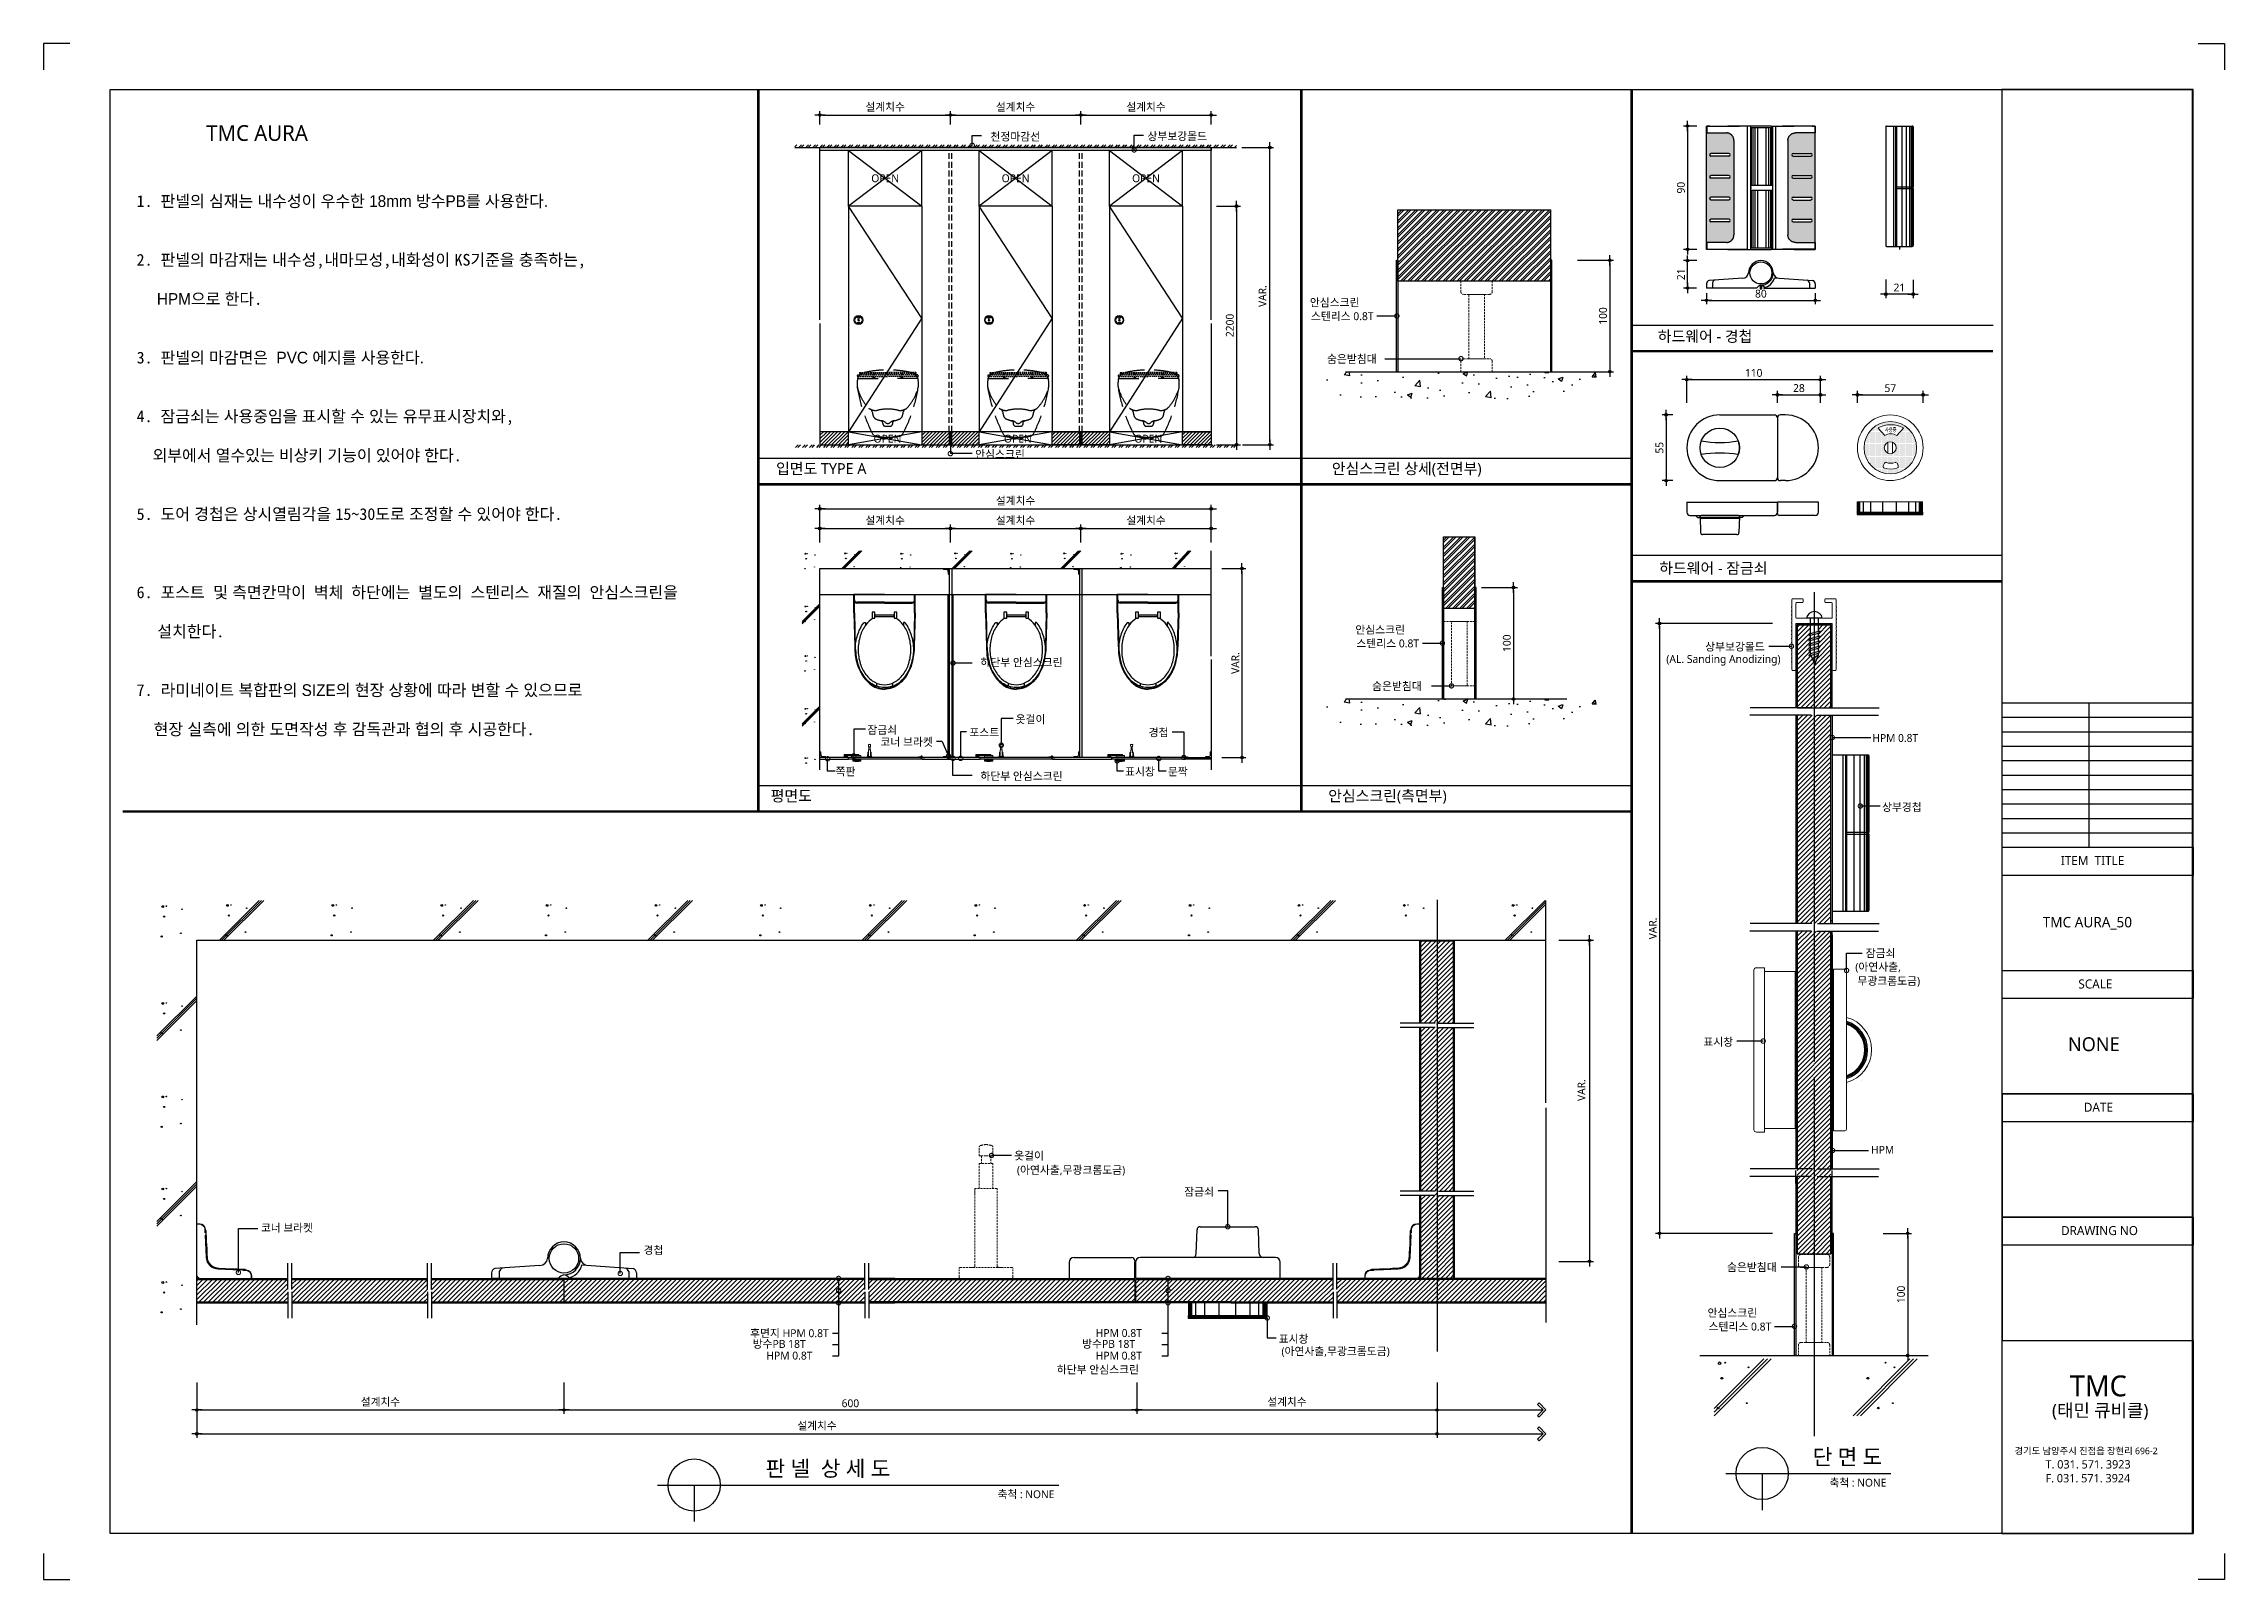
# Model space of a CAD drawing. Extents: x -256 to 8104, y -176 to 5714.
import ezdxf
from ezdxf.enums import TextEntityAlignment as Align

# ---------------------------------------------------------------- set-up
doc = ezdxf.new("R2010")
doc.units = 0
doc.header["$LTSCALE"] = 30
for name, pattern in [('CEN', [62, 60, -1, 0, -1]), ('HIDDEN', [0.375, 0.25, -0.125]), ('HIDDEN2', [4.7625, 3.175, -1.5875])]:
    doc.linetypes.add(name, pattern=pattern)
doc.layers.get('0').update_dxf_attribs({"linetype": 'CONTINUOUS'})
doc.layers.get('DEFPOINTS').update_dxf_attribs({"linetype": 'CONTINUOUS'})
for name, color, linetype in [('02---제품선', 4, 'CONTINUOUS'), ('0_toilet', 6, 'CONTINUOUS'), ('C', 2, 'CONTINUOUS'), ('curior-0Line', 252, 'CONTINUOUS'), ('DIM', 7, 'CONTINUOUS'), ('HAT', 8, 'CONTINUOUS'), ('HID', 9, 'HIDDEN'), ('jac text', 7, 'CONTINUOUS'), ('TIT', 3, 'CONTINUOUS'), ('경첩', 4, 'CONTINUOUS'), ('기타', 1, 'CONTINUOUS'), ('문자', 3, 'CONTINUOUS'), ('부자재', 4, 'CONTINUOUS'), ('상부보강몰드', 4, 'HIDDEN2'), ('옷걸이', 4, 'CONTINUOUS'), ('잠금쇠(회전형)', 4, 'CONTINUOUS'), ('중심선', 1, 'CEN'), ('치수', 1, 'CONTINUOUS'), ('판넬', 2, 'CONTINUOUS'), ('해치', 8, 'CONTINUOUS')]:
    doc.layers.add(name, color=color, linetype=linetype)
doc.styles.add('HDW', font='gulim.ttc')
doc.styles.add('돋움', font='malgun.ttf')
doc.dimstyles.new('10', dxfattribs={"dimscale": 10, "dimtxt": 3, "dimasz": 1, "dimexe": 1.5, "dimexo": 2, "dimgap": 1, "dimtad": 1, "dimdec": 0, "dimlunit": 6, "dimtxsty": '돋움', "dimblk": 'DIMDOT', "dimcen": -1, "dimdle": 1.5, "dimclrt": 3, "dimazin": 3, "dimtfac": 1, "dimtdec": 0, "dimtix": 1, "dimtmove": 2, "dimatfit": 3, "dimldrblk": 'DIMDOT', "dimarcsym": 0})
pattern_1 = [(45, (90000, -14000), (-8.980256, 8.980256), [])]

# ---------------------------------------------------------------- blocks, each defined once
blk = doc.blocks.new('DIMDOT')
at = {"linetype": 'Continuous'}
blk.add_line((-2, 0), (2, 0), dxfattribs=at)
for radius in [0.5, 0.25]:
    blk.add_circle((0, 0), radius, dxfattribs=at)
blk = doc.blocks.new('*D1340')
at = {"layer": 'DEFPOINTS', "color": 0}
for p in [(101041.7, -8440.4), (101541.7, -8384.1), (101541.7, -8440.4)]:
    blk.add_point(p, dxfattribs=at)
at = {"layer": 'DIM', "color": 0, "lineweight": -2, "ltscale": 10}
for p, q in [((101041.7, -8420.4), (101041.7, -8369.1)), ((101051.7, -8384.1), (101531.7, -8384.1)), ((101541.7, -8420.4), (101541.7, -8369.1))]:
    blk.add_line(p, q, dxfattribs=at)
at = {"layer": 'DIM', "color": 0, "lineweight": -2, "xscale": 10, "yscale": 10, "zscale": 10, "rotation": 180}
blk.add_blockref('DIMDOT', (101041.7, -8384.1), dxfattribs=at)
at = {"layer": 'DIM', "color": 0, "lineweight": -2, "xscale": 10, "yscale": 10, "zscale": 10}
blk.add_blockref('DIMDOT', (101541.7, -8384.1), dxfattribs=at)
at = {"layer": 'DIM', "color": 3, "insert": (101291.7, -8354.4), "char_height": 30, "attachment_point": 5, "style": '돋움'}
blk.add_mtext('설계치수', dxfattribs=at)
blk = doc.blocks.new('*D1341')
at = {"layer": 'DEFPOINTS', "color": 0}
for p in [(101541.7, -8440.4), (102041.7, -8384.1), (102041.7, -8440.4)]:
    blk.add_point(p, dxfattribs=at)
at = {"layer": 'DIM', "color": 0, "lineweight": -2, "ltscale": 10}
for p, q in [((101541.7, -8420.4), (101541.7, -8369.1)), ((101551.7, -8384.1), (102031.7, -8384.1)), ((102041.7, -8420.4), (102041.7, -8369.1))]:
    blk.add_line(p, q, dxfattribs=at)
at = {"layer": 'DIM', "color": 0, "lineweight": -2, "xscale": 10, "yscale": 10, "zscale": 10, "rotation": 180}
blk.add_blockref('DIMDOT', (101541.7, -8384.1), dxfattribs=at)
at = {"layer": 'DIM', "color": 0, "lineweight": -2, "xscale": 10, "yscale": 10, "zscale": 10}
blk.add_blockref('DIMDOT', (102041.7, -8384.1), dxfattribs=at)
at = {"layer": 'DIM', "color": 3, "insert": (101791.7, -8354.4), "char_height": 30, "attachment_point": 5, "style": '돋움'}
blk.add_mtext('설계치수', dxfattribs=at)
blk = doc.blocks.new('_DOTSMALL')
at = {"color": 0, "linetype": 'ByBlock', "const_width": 0.5}
blk.add_lwpolyline([(-0.0625, 0, 1), (0.0625, 0, 1)], format="xyb", close=True, dxfattribs=at)
blk = doc.blocks.new('A$C63EC304E')
at = {"layer": '치수', "color": 1, "xscale": 2.5, "yscale": 2.5, "zscale": 2.5, "rotation": 234.3098741996962}
blk.add_blockref('_DOTSMALL', (0.31, 0.31), dxfattribs=at)
blk = doc.blocks.new('A$C2BC9653E')
at = {"layer": '치수', "xscale": 0.3333333333333333, "yscale": 0.3333333333333333, "zscale": 0.3333333333333333}
blk.add_blockref('A$C63EC304E', (0, 0), dxfattribs=at)
blk = doc.blocks.new('A$C7FC71301')
at = {"layer": '치수', "rotation": 180}
blk.add_blockref('A$C2BC9653E', (0.21, 0.21), dxfattribs=at)
blk = doc.blocks.new('A$C4A20372B')
at = {"layer": '치수'}
blk.add_blockref('A$C7FC71301', (0, 0), dxfattribs=at)
blk = doc.blocks.new('A$C566469F5')
at = {"layer": '치수'}
blk.add_blockref('A$C4A20372B', (0, 0), dxfattribs=at)
blk = doc.blocks.new('A$C7E317CD4')
at = {"layer": '해치', "xscale": 2, "yscale": 2, "zscale": 2}
blk.add_blockref('A$C566469F5', (0, 0), dxfattribs=at)
blk = doc.blocks.new('A$C601D7F27')
at = {"layer": '치수'}
blk.add_blockref('A$C7E317CD4', (0, 0), dxfattribs=at)
blk = doc.blocks.new('A$C38802C08')
at = {"layer": '치수'}
blk.add_blockref('A$C601D7F27', (0, 0), dxfattribs=at)
blk = doc.blocks.new('*D1342')
at = {"layer": 'DEFPOINTS', "color": 0}
for p in [(102041.7, -8440.4), (102541.7, -8384.1), (102541.7, -8440.4)]:
    blk.add_point(p, dxfattribs=at)
at = {"layer": 'DIM', "color": 0, "lineweight": -2, "ltscale": 10}
for p, q in [((102041.7, -8420.4), (102041.7, -8369.1)), ((102051.7, -8384.1), (102531.7, -8384.1)), ((102541.7, -8420.4), (102541.7, -8369.1))]:
    blk.add_line(p, q, dxfattribs=at)
at = {"layer": 'DIM', "color": 0, "lineweight": -2, "xscale": 10, "yscale": 10, "zscale": 10, "rotation": 180}
blk.add_blockref('DIMDOT', (102041.7, -8384.1), dxfattribs=at)
at = {"layer": 'DIM', "color": 0, "lineweight": -2, "xscale": 10, "yscale": 10, "zscale": 10}
blk.add_blockref('DIMDOT', (102541.7, -8384.1), dxfattribs=at)
at = {"layer": 'DIM', "color": 3, "insert": (102291.7, -8354.4), "char_height": 30, "attachment_point": 5, "style": '돋움'}
blk.add_mtext('설계치수', dxfattribs=at)
blk = doc.blocks.new('*D1343')
at = {"layer": 'DEFPOINTS', "color": 0}
for p in [(102541.7, -8733.3), (102541.7, -9648.3), (102638.6, -9648.3)]:
    blk.add_point(p, dxfattribs=at)
at = {"layer": 'DIM', "color": 0, "lineweight": -2, "ltscale": 10}
for p, q in [((102561.7, -8733.3), (102653.6, -8733.3)), ((102638.6, -8743.3), (102638.6, -9638.3)), ((102561.7, -9648.3), (102653.6, -9648.3))]:
    blk.add_line(p, q, dxfattribs=at)
at = {"layer": 'DIM', "color": 0, "lineweight": -2, "xscale": 10, "yscale": 10, "zscale": 10}
for p, rotation in [((102638.6, -8733.3), 90), ((102638.6, -9648.3), 270)]:
    blk.add_blockref('DIMDOT', p, dxfattribs=dict(at, rotation=rotation))
at = {"layer": 'DIM', "color": 3, "insert": (102613.1, -9190.8), "char_height": 30, "attachment_point": 5, "rotation": 90, "style": '돋움'}
blk.add_mtext('2200', dxfattribs=at)
blk = doc.blocks.new('*D1344')
at = {"layer": 'DEFPOINTS', "color": 0}
for p in [(102562.7, -10123.2), (102562.7, -10848.2), (102659.6, -10848.2)]:
    blk.add_point(p, dxfattribs=at)
at = {"layer": 'DIM', "color": 0, "lineweight": -2, "ltscale": 10}
for p, q in [((102582.7, -10123.2), (102674.6, -10123.2)), ((102659.6, -10133.2), (102659.6, -10838.2)), ((102582.7, -10848.2), (102674.6, -10848.2))]:
    blk.add_line(p, q, dxfattribs=at)
at = {"layer": 'DIM', "color": 0, "lineweight": -2, "xscale": 10, "yscale": 10, "zscale": 10}
for p, rotation in [((102659.6, -10123.2), 90), ((102659.6, -10848.2), 270)]:
    blk.add_blockref('DIMDOT', p, dxfattribs=dict(at, rotation=rotation))
at = {"layer": 'DIM', "color": 3, "insert": (102634.4, -10485.7), "char_height": 30, "attachment_point": 5, "rotation": 90, "style": '돋움'}
blk.add_mtext('VAR.', dxfattribs=at)
blk = doc.blocks.new('*D1345')
at = {"layer": 'DEFPOINTS', "color": 0}
for p in [(102541.7, -9969.6), (102041.7, -10042.7), (102541.7, -10042.7)]:
    blk.add_point(p, dxfattribs=at)
at = {"layer": 'DIM', "color": 0, "lineweight": -2, "ltscale": 10}
for p, q in [((102041.7, -10022.7), (102041.7, -9954.6)), ((102051.7, -9969.6), (102531.7, -9969.6)), ((102541.7, -10022.7), (102541.7, -9954.6))]:
    blk.add_line(p, q, dxfattribs=at)
at = {"layer": 'DIM', "color": 0, "lineweight": -2, "xscale": 10, "yscale": 10, "zscale": 10, "rotation": 180}
blk.add_blockref('DIMDOT', (102041.7, -9969.6), dxfattribs=at)
at = {"layer": 'DIM', "color": 0, "lineweight": -2, "xscale": 10, "yscale": 10, "zscale": 10}
blk.add_blockref('DIMDOT', (102541.7, -9969.6), dxfattribs=at)
at = {"layer": 'DIM', "color": 3, "insert": (102291.7, -9940), "char_height": 30, "attachment_point": 5, "style": '돋움'}
blk.add_mtext('설계치수', dxfattribs=at)
blk = doc.blocks.new('*D1346')
at = {"layer": 'DEFPOINTS', "color": 0}
for p in [(102541.7, -9894.3), (101041.7, -10042.7), (102541.7, -10042.7)]:
    blk.add_point(p, dxfattribs=at)
at = {"layer": 'DIM', "color": 0, "lineweight": -2, "ltscale": 10}
for p, q in [((101041.7, -10022.7), (101041.7, -9879.3)), ((101051.7, -9894.3), (102531.7, -9894.3)), ((102541.7, -10022.7), (102541.7, -9879.3))]:
    blk.add_line(p, q, dxfattribs=at)
at = {"layer": 'DIM', "color": 0, "lineweight": -2, "xscale": 10, "yscale": 10, "zscale": 10, "rotation": 180}
blk.add_blockref('DIMDOT', (101041.7, -9894.3), dxfattribs=at)
at = {"layer": 'DIM', "color": 0, "lineweight": -2, "xscale": 10, "yscale": 10, "zscale": 10}
blk.add_blockref('DIMDOT', (102541.7, -9894.3), dxfattribs=at)
at = {"layer": 'DIM', "color": 3, "insert": (101791.7, -9864.6), "char_height": 30, "attachment_point": 5, "style": '돋움'}
blk.add_mtext('설계치수', dxfattribs=at)
blk = doc.blocks.new('*D1347')
at = {"layer": 'DEFPOINTS', "color": 0}
for p in [(102041.7, -9969.6), (101541.7, -10042.7), (102041.7, -10042.7)]:
    blk.add_point(p, dxfattribs=at)
at = {"layer": 'DIM', "color": 0, "lineweight": -2, "ltscale": 10}
for p, q in [((101541.7, -10022.7), (101541.7, -9954.6)), ((101551.7, -9969.6), (102031.7, -9969.6)), ((102041.7, -10022.7), (102041.7, -9954.6))]:
    blk.add_line(p, q, dxfattribs=at)
at = {"layer": 'DIM', "color": 0, "lineweight": -2, "xscale": 10, "yscale": 10, "zscale": 10, "rotation": 180}
blk.add_blockref('DIMDOT', (101541.7, -9969.6), dxfattribs=at)
at = {"layer": 'DIM', "color": 0, "lineweight": -2, "xscale": 10, "yscale": 10, "zscale": 10}
blk.add_blockref('DIMDOT', (102041.7, -9969.6), dxfattribs=at)
at = {"layer": 'DIM', "color": 3, "insert": (101791.7, -9940), "char_height": 30, "attachment_point": 5, "style": '돋움'}
blk.add_mtext('설계치수', dxfattribs=at)
blk = doc.blocks.new('*D1348')
at = {"layer": 'DEFPOINTS', "color": 0}
for p in [(101541.7, -9969.6), (101041.7, -10042.7), (101541.7, -10042.7)]:
    blk.add_point(p, dxfattribs=at)
at = {"layer": 'DIM', "color": 0, "lineweight": -2, "ltscale": 10}
for p, q in [((101041.7, -10022.7), (101041.7, -9954.6)), ((101051.7, -9969.6), (101531.7, -9969.6)), ((101541.7, -10022.7), (101541.7, -9954.6))]:
    blk.add_line(p, q, dxfattribs=at)
at = {"layer": 'DIM', "color": 0, "lineweight": -2, "xscale": 10, "yscale": 10, "zscale": 10, "rotation": 180}
blk.add_blockref('DIMDOT', (101041.7, -9969.6), dxfattribs=at)
at = {"layer": 'DIM', "color": 0, "lineweight": -2, "xscale": 10, "yscale": 10, "zscale": 10}
blk.add_blockref('DIMDOT', (101541.7, -9969.6), dxfattribs=at)
at = {"layer": 'DIM', "color": 3, "insert": (101291.7, -9940), "char_height": 30, "attachment_point": 5, "style": '돋움'}
blk.add_mtext('설계치수', dxfattribs=at)
blk = doc.blocks.new('*D1349')
at = {"layer": 'DEFPOINTS', "color": 0}
for p in [(98653.4, -13224.5), (100060.5, -13224.5), (100060.5, -13350.2)]:
    blk.add_point(p, dxfattribs=at)
at = {"layer": 'DIM', "color": 0, "lineweight": -2, "ltscale": 10}
for p, q in [((98653.4, -13244.5), (98653.4, -13365.2)), ((100060.5, -13244.5), (100060.5, -13365.2)), ((98663.4, -13350.2), (100050.5, -13350.2))]:
    blk.add_line(p, q, dxfattribs=at)
at = {"layer": 'DIM', "color": 0, "lineweight": -2, "xscale": 10, "yscale": 10, "zscale": 10, "rotation": 180}
blk.add_blockref('DIMDOT', (98653.4, -13350.2), dxfattribs=at)
at = {"layer": 'DIM', "color": 0, "lineweight": -2, "xscale": 10, "yscale": 10, "zscale": 10}
blk.add_blockref('DIMDOT', (100060.5, -13350.2), dxfattribs=at)
at = {"layer": 'DIM', "color": 3, "insert": (99357, -13320.5), "char_height": 30, "attachment_point": 5, "style": '돋움'}
blk.add_mtext('설계치수', dxfattribs=at)
blk = doc.blocks.new('*D1350')
at = {"layer": 'DEFPOINTS', "color": 0}
for p in [(98653.4, -13224.5), (103407.3, -13224.5), (103407.3, -13441.7)]:
    blk.add_point(p, dxfattribs=at)
at = {"layer": 'DIM', "color": 0, "lineweight": -2, "ltscale": 10}
for p, q in [((98653.4, -13244.5), (98653.4, -13456.7)), ((103407.3, -13244.5), (103407.3, -13456.7)), ((98663.4, -13441.7), (103397.3, -13441.7))]:
    blk.add_line(p, q, dxfattribs=at)
at = {"layer": 'DIM', "color": 0, "lineweight": -2, "xscale": 10, "yscale": 10, "zscale": 10, "rotation": 180}
blk.add_blockref('DIMDOT', (98653.4, -13441.7), dxfattribs=at)
at = {"layer": 'DIM', "color": 0, "lineweight": -2, "xscale": 10, "yscale": 10, "zscale": 10}
blk.add_blockref('DIMDOT', (103407.3, -13441.7), dxfattribs=at)
at = {"layer": 'DIM', "color": 3, "insert": (101030.4, -13412), "char_height": 30, "attachment_point": 5, "style": '돋움'}
blk.add_mtext('설계치수', dxfattribs=at)
blk = doc.blocks.new('*D1351')
at = {"layer": 'DEFPOINTS', "color": 0}
for p in [(102256.5, -13224.5), (103407.3, -13224.5), (103407.3, -13350.2)]:
    blk.add_point(p, dxfattribs=at)
at = {"layer": 'DIM', "color": 0, "lineweight": -2, "ltscale": 10}
for p, q in [((102256.5, -13244.5), (102256.5, -13365.2)), ((103407.3, -13244.5), (103407.3, -13365.2)), ((102266.5, -13350.2), (103397.3, -13350.2))]:
    blk.add_line(p, q, dxfattribs=at)
at = {"layer": 'DIM', "color": 0, "lineweight": -2, "xscale": 10, "yscale": 10, "zscale": 10, "rotation": 180}
blk.add_blockref('DIMDOT', (102256.5, -13350.2), dxfattribs=at)
at = {"layer": 'DIM', "color": 0, "lineweight": -2, "xscale": 10, "yscale": 10, "zscale": 10}
blk.add_blockref('DIMDOT', (103407.3, -13350.2), dxfattribs=at)
at = {"layer": 'DIM', "color": 3, "insert": (102831.9, -13320.5), "char_height": 30, "attachment_point": 5, "style": '돋움'}
blk.add_mtext('설계치수', dxfattribs=at)
blk = doc.blocks.new('*D1352')
at = {"layer": 'DEFPOINTS', "color": 0}
for p in [(100060.5, -13224.5), (102256.5, -13224.5), (102256.5, -13350.2)]:
    blk.add_point(p, dxfattribs=at)
at = {"layer": 'DIM', "color": 0, "lineweight": -2, "ltscale": 10}
for p, q in [((100060.5, -13244.5), (100060.5, -13365.2)), ((102256.5, -13244.5), (102256.5, -13365.2)), ((100070.5, -13350.2), (102246.5, -13350.2))]:
    blk.add_line(p, q, dxfattribs=at)
at = {"layer": 'DIM', "color": 0, "lineweight": -2, "xscale": 10, "yscale": 10, "zscale": 10, "rotation": 180}
blk.add_blockref('DIMDOT', (100060.5, -13350.2), dxfattribs=at)
at = {"layer": 'DIM', "color": 0, "lineweight": -2, "xscale": 10, "yscale": 10, "zscale": 10}
blk.add_blockref('DIMDOT', (102256.5, -13350.2), dxfattribs=at)
at = {"layer": 'DIM', "color": 3, "insert": (101158.5, -13324.7), "char_height": 30, "attachment_point": 5, "style": '돋움'}
blk.add_mtext('600', dxfattribs=at)
blk = doc.blocks.new('A$C06B31977')
for p, q in [((1.26, 11.06), (1.26, 21.17)), ((1.26, 10.11), (1.26, 0))]:
    blk.add_line(p, q)
blk = doc.blocks.new('*D1353')
at = {"layer": 'DEFPOINTS', "color": 0}
for p in [(103854.1, -11548.8), (103854.1, -12780.2), (103992, -12780.2)]:
    blk.add_point(p, dxfattribs=at)
at = {"layer": 'DIM', "color": 0, "lineweight": -2, "ltscale": 10}
for p, q in [((103874.1, -11548.8), (104007, -11548.8)), ((103992, -11558.8), (103992, -12770.2)), ((103874.1, -12780.2), (104007, -12780.2))]:
    blk.add_line(p, q, dxfattribs=at)
at = {"layer": 'DIM', "color": 0, "lineweight": -2, "xscale": 10, "yscale": 10, "zscale": 10}
for p, rotation in [((103992, -11548.8), 90), ((103992, -12780.2), 270)]:
    blk.add_blockref('DIMDOT', p, dxfattribs=dict(at, rotation=rotation))
at = {"layer": 'DIM', "color": 3, "insert": (103961.2, -12123.6), "char_height": 30, "attachment_point": 5, "rotation": 90, "style": '돋움'}
blk.add_mtext('VAR.', dxfattribs=at)
blk = doc.blocks.new('A$C13EB2441')
for p, q in [((0.84, 7.37), (0.84, 14.11)), ((0.84, 6.74), (0.84, 0))]:
    blk.add_line(p, q)
blk = doc.blocks.new('*D1354')
at = {"layer": 'DEFPOINTS', "color": 0}
for p in [(104877.2, -9398.7), (104365.2, -9507.3), (104877.2, -9507.3)]:
    blk.add_point(p, dxfattribs=at)
at = {"layer": 'DIM', "color": 0, "lineweight": -2, "ltscale": 10}
for p, q in [((104365.2, -9487.3), (104365.2, -9383.7)), ((104375.2, -9398.7), (104867.2, -9398.7)), ((104877.2, -9487.3), (104877.2, -9383.7))]:
    blk.add_line(p, q, dxfattribs=at)
at = {"layer": 'DIM', "color": 0, "lineweight": -2, "xscale": 10, "yscale": 10, "zscale": 10, "rotation": 180}
blk.add_blockref('DIMDOT', (104365.2, -9398.7), dxfattribs=at)
at = {"layer": 'DIM', "color": 0, "lineweight": -2, "xscale": 10, "yscale": 10, "zscale": 10}
blk.add_blockref('DIMDOT', (104877.2, -9398.7), dxfattribs=at)
at = {"layer": 'DIM', "color": 3, "insert": (104621.2, -9373.1), "char_height": 30, "attachment_point": 5, "style": '돋움'}
blk.add_mtext('110', dxfattribs=at)
blk = doc.blocks.new('*D1355')
at = {"layer": 'DEFPOINTS', "color": 0}
for p in [(104712.2, -9507.3), (104877.2, -9456.7), (104877.2, -9507.3)]:
    blk.add_point(p, dxfattribs=at)
at = {"layer": 'DIM', "color": 0, "lineweight": -2, "ltscale": 10}
for p, q in [((104712.2, -9487.3), (104712.2, -9441.7)), ((104877.2, -9487.3), (104877.2, -9441.7)), ((104722.2, -9456.7), (104867.2, -9456.7))]:
    blk.add_line(p, q, dxfattribs=at)
at = {"layer": 'DIM', "color": 0, "lineweight": -2, "xscale": 10, "yscale": 10, "zscale": 10, "rotation": 180}
blk.add_blockref('DIMDOT', (104712.2, -9456.7), dxfattribs=at)
at = {"layer": 'DIM', "color": 0, "lineweight": -2, "xscale": 10, "yscale": 10, "zscale": 10}
blk.add_blockref('DIMDOT', (104877.2, -9456.7), dxfattribs=at)
at = {"layer": 'DIM', "color": 3, "insert": (104794.7, -9431.2), "char_height": 30, "attachment_point": 5, "style": '돋움'}
blk.add_mtext('28', dxfattribs=at)
blk = doc.blocks.new('*D1356')
at = {"layer": 'DEFPOINTS', "color": 0}
for p in [(105018.9, -9507.3), (105270.9, -9456.7), (105270.9, -9507.3)]:
    blk.add_point(p, dxfattribs=at)
at = {"layer": 'DIM', "color": 0, "lineweight": -2, "ltscale": 10}
for p, q in [((105018.9, -9487.3), (105018.9, -9441.7)), ((105270.9, -9487.3), (105270.9, -9441.7)), ((105028.9, -9456.7), (105260.9, -9456.7))]:
    blk.add_line(p, q, dxfattribs=at)
at = {"layer": 'DIM', "color": 0, "lineweight": -2, "xscale": 10, "yscale": 10, "zscale": 10, "rotation": 180}
blk.add_blockref('DIMDOT', (105018.9, -9456.7), dxfattribs=at)
at = {"layer": 'DIM', "color": 0, "lineweight": -2, "xscale": 10, "yscale": 10, "zscale": 10}
blk.add_blockref('DIMDOT', (105270.9, -9456.7), dxfattribs=at)
at = {"layer": 'DIM', "color": 3, "insert": (105144.9, -9431.4), "char_height": 30, "attachment_point": 5, "style": '돋움'}
blk.add_mtext('57', dxfattribs=at)
blk = doc.blocks.new('*D1357')
at = {"layer": 'DEFPOINTS', "color": 0}
for p in [(104422.8, -8426), (104367.8, -8899.1), (104422.8, -8899.1)]:
    blk.add_point(p, dxfattribs=at)
at = {"layer": 'DIM', "color": 0, "lineweight": -2, "ltscale": 10}
for p, q in [((104402.8, -8426), (104352.8, -8426)), ((104367.8, -8436), (104367.8, -8889.1)), ((104402.8, -8899.1), (104352.8, -8899.1))]:
    blk.add_line(p, q, dxfattribs=at)
at = {"layer": 'DIM', "color": 0, "lineweight": -2, "xscale": 10, "yscale": 10, "zscale": 10}
for p, rotation in [((104367.8, -8426), 90), ((104367.8, -8899.1), 270)]:
    blk.add_blockref('DIMDOT', p, dxfattribs=dict(at, rotation=rotation))
at = {"layer": 'DIM', "color": 3, "insert": (104342.3, -8662.5), "char_height": 30, "attachment_point": 5, "rotation": 90, "style": '돋움'}
blk.add_mtext('90', dxfattribs=at)
blk = doc.blocks.new('*D1358')
at = {"layer": 'DEFPOINTS', "color": 0}
for p in [(104440.4, -9047.3), (104857.5, -9047.3), (104857.5, -9094.7)]:
    blk.add_point(p, dxfattribs=at)
at = {"layer": 'DIM', "color": 0, "lineweight": -2, "ltscale": 10}
for p, q in [((104440.4, -9067.3), (104440.4, -9109.7)), ((104450.4, -9094.7), (104847.5, -9094.7)), ((104857.5, -9067.3), (104857.5, -9109.7))]:
    blk.add_line(p, q, dxfattribs=at)
at = {"layer": 'DIM', "color": 0, "lineweight": -2, "xscale": 10, "yscale": 10, "zscale": 10, "rotation": 180}
blk.add_blockref('DIMDOT', (104440.4, -9094.7), dxfattribs=at)
at = {"layer": 'DIM', "color": 0, "lineweight": -2, "xscale": 10, "yscale": 10, "zscale": 10}
blk.add_blockref('DIMDOT', (104857.5, -9094.7), dxfattribs=at)
at = {"layer": 'DIM', "color": 3, "insert": (104648.9, -9069.2), "char_height": 30, "attachment_point": 5, "style": '돋움'}
blk.add_mtext('80', dxfattribs=at)
blk = doc.blocks.new('*D1359')
at = {"layer": 'DEFPOINTS', "color": 0}
for p in [(104367.8, -8942.3), (104422.8, -8942.3), (104422.1, -9047.3)]:
    blk.add_point(p, dxfattribs=at)
at = {"layer": 'DIM', "color": 0, "lineweight": -2, "ltscale": 10}
for p, q in [((104402.8, -8942.3), (104352.8, -8942.3)), ((104367.8, -9037.3), (104367.8, -8952.3)), ((104402.1, -9047.3), (104352.8, -9047.3))]:
    blk.add_line(p, q, dxfattribs=at)
at = {"layer": 'DIM', "color": 0, "lineweight": -2, "xscale": 10, "yscale": 10, "zscale": 10}
for p, rotation in [((104367.8, -8942.3), 90), ((104367.8, -9047.3), 270)]:
    blk.add_blockref('DIMDOT', p, dxfattribs=dict(at, rotation=rotation))
at = {"layer": 'DIM', "color": 3, "insert": (104342.5, -8994.8), "char_height": 30, "attachment_point": 5, "rotation": 90, "style": '돋움'}
blk.add_mtext('21', dxfattribs=at)
blk = doc.blocks.new('*D1360')
at = {"layer": 'DEFPOINTS', "color": 0}
for p in [(105127.3, -8995.1), (105232.3, -8995.9), (105127.3, -9070.8)]:
    blk.add_point(p, dxfattribs=at)
at = {"layer": 'DIM', "color": 0, "lineweight": -2, "ltscale": 10}
for p, q in [((105127.3, -9015.1), (105127.3, -9085.8)), ((105232.3, -9015.9), (105232.3, -9085.8)), ((105222.3, -9070.8), (105137.3, -9070.8))]:
    blk.add_line(p, q, dxfattribs=at)
at = {"layer": 'DIM', "color": 0, "lineweight": -2, "xscale": 10, "yscale": 10, "zscale": 10, "rotation": 180}
blk.add_blockref('DIMDOT', (105127.3, -9070.8), dxfattribs=at)
at = {"layer": 'DIM', "color": 0, "lineweight": -2, "xscale": 10, "yscale": 10, "zscale": 10}
blk.add_blockref('DIMDOT', (105232.3, -9070.8), dxfattribs=at)
at = {"layer": 'DIM', "color": 3, "insert": (105179.8, -9045.5), "char_height": 30, "attachment_point": 5, "style": '돋움'}
blk.add_mtext('21', dxfattribs=at)
blk = doc.blocks.new('A$C10E41893')
at = {"layer": '부자재'}
for p, q in [((6, 0), (6, 196)), ((123, 196), (6, 196)), ((123, 192), (6, 192)), ((55, 0), (55, 177)), ((61, 0), (61, 177)), ((6, 0), (6, -196)), ((55, 0), (55, -177)), ((61, 0), (61, -177)), ((123, -192), (6, -192)), ((123, -196), (6, -196))]:
    blk.add_line(p, q, dxfattribs=at)
for points in [[(123, 196, -0.012538), (123, 196), (335, 190, -0.055395), (445, 175, -0.154276), (577, 93, -0.179504), (612, 0, -0.179504)], [(123, 192, -0.012538), (123, 192), (335, 187, -0.055395), (444, 172, -0.154276), (574, 91, -0.179504), (608, 0, -0.179504)], [(157, -72, 0.089162), (200, -119, 0.085733), (270, -155, 0.075373), (359, -168, 0.075373), (447, -155, 0.085733), (517, -119, 0.106084), (567, -62, 0.126931), (583, 0, 0.126931), (567, 62, 0.106084), (517, 119, 0.085733), (447, 155, 0.075373), (359, 168, 0.075373), (270, 155, 0.085733), (200, 119, 0.089162), (157, 72)], [(572, 51), (589, 51), (589, 60, 0.021185), (583, 71, 0.106084), (528, 134, 0.085733), (453, 172, 0.075373), (359, 187, 0.075373), (265, 172, 0.085733), (189, 134, 0.007337), (184, 130), (184, 122), (205, 122)], [(123, -196, 0.012538), (123, -196), (335, -190, 0.055395), (445, -175, 0.154276), (577, -93, 0.179504), (612, 0, 0.179504)], [(123, -192, 0.012538), (123, -192), (335, -187, 0.055395), (444, -172, 0.154276), (574, -91, 0.179504), (608, 0, 0.179504)], [(589, -51, 0.090214), (598, 0, 0.090214), (589, 51, 0.106084)], [(572, -51), (589, -51), (589, -60, -0.021185), (583, -71, -0.106084), (528, -134, -0.085733), (453, -172, -0.075373), (359, -187, -0.075373), (265, -172, -0.085733), (189, -134, -0.007337), (184, -130), (184, -122), (205, -122)]]:
    blk.add_lwpolyline(points, format="xyb", dxfattribs=at)
blk.add_lwpolyline([(138, -61), (119, -61), (119, -79), (157, -79), (157, -61), (138, -61), (147, -61), (147, 61), (138, 61), (157, 61), (157, 79), (119, 79), (119, 61), (138, 61), (138, -61), (119, -61)], dxfattribs=at)
for centre, start, end in [((40, 177), 0, 90), ((46, 177), 0, 90), ((40, -177), 270, 0), ((46, -177), 270, 0)]:
    blk.add_arc(centre, 15, start, end, dxfattribs=at)
blk = doc.blocks.new('A$C460A2A32')
at = {"color": 0}
for p, q in [((3, 20), (0, 16)), ((3, 20), (9, 20)), ((4, 10), (162, 10)), ((9, 20), (162, 20)), ((13, 32), (11, 30)), ((13, 32), (162, 32)), ((13, 27), (162, 27)), ((312, 32), (162, 32)), ((312, 27), (162, 27)), ((316, 20), (162, 20)), ((321, 10), (162, 10)), ((312, 32), (313, 30)), ((322, 20), (316, 20)), ((322, 20), (324, 16))]:
    blk.add_line(p, q, dxfattribs=at)
for centre, radius, start, end in [((4, 14), 4, 150.0107, 270), ((13, 29), 2, 135, 270), ((109, 28), 26, 182.6717, 198.4118), ((109, 10), 26, 180, 202.6199), ((107, 28), 23, 183.0205, 200.9186), ((107, 10), 23, 180, 205.7715), ((69, 10), 23, 334.2285, 0), ((69, 28), 23, 339.0814, 356.9795), ((67, 10), 26, 337.3801, 0), ((67, 28), 26, 341.5882, 357.3283), ((257, 10), 26, 180, 202.6199), ((257, 28), 26, 182.6717, 198.4118), ((256, 28), 23, 183.0205, 200.9186), ((256, 10), 23, 180, 205.7715), ((217, 10), 23, 334.2285, 0), ((217, 28), 23, 339.0814, 356.9795), ((216, 28), 26, 341.5882, 357.3283), ((216, 10), 26, 337.3801, 0), ((312, 29), 2, 270, 45), ((321, 14), 4, 270, 29.9893)]:
    blk.add_arc(centre, radius, start, end, dxfattribs=at)
blk = doc.blocks.new('*D1361')
at = {"layer": 'DEFPOINTS', "color": 0}
for p in [(104330.9, -9533.9), (104285.2, -9785.9), (104330.9, -9785.9)]:
    blk.add_point(p, dxfattribs=at)
at = {"layer": 'DIM', "color": 0, "lineweight": -2, "ltscale": 10}
for p, q in [((104310.9, -9533.9), (104270.2, -9533.9)), ((104285.2, -9543.9), (104285.2, -9775.9)), ((104310.9, -9785.9), (104270.2, -9785.9))]:
    blk.add_line(p, q, dxfattribs=at)
at = {"layer": 'DIM', "color": 0, "lineweight": -2, "xscale": 10, "yscale": 10, "zscale": 10}
for p, rotation in [((104285.2, -9533.9), 90), ((104285.2, -9785.9), 270)]:
    blk.add_blockref('DIMDOT', p, dxfattribs=dict(at, rotation=rotation))
at = {"layer": 'DIM', "color": 3, "insert": (104259.9, -9659.9), "char_height": 30, "attachment_point": 5, "rotation": 90, "style": '돋움'}
blk.add_mtext('55', dxfattribs=at)
blk = doc.blocks.new('*D1362')
at = {"layer": 'DEFPOINTS', "color": 0}
for p in [(104712.9, -10333.9), (104260.1, -12672.9), (104712.9, -12672.9)]:
    blk.add_point(p, dxfattribs=at)
at = {"layer": 'DIM', "color": 0, "lineweight": -2, "ltscale": 10}
for p, q in [((104692.9, -10333.9), (104245.1, -10333.9)), ((104260.1, -10343.9), (104260.1, -12662.9)), ((104692.9, -12672.9), (104245.1, -12672.9))]:
    blk.add_line(p, q, dxfattribs=at)
at = {"layer": 'DIM', "color": 0, "lineweight": -2, "xscale": 10, "yscale": 10, "zscale": 10}
for p, rotation in [((104260.1, -10333.9), 90), ((104260.1, -12672.9), 270)]:
    blk.add_blockref('DIMDOT', p, dxfattribs=dict(at, rotation=rotation))
at = {"layer": 'DIM', "color": 3, "insert": (104234.8, -11503.4), "char_height": 30, "attachment_point": 5, "rotation": 90, "style": '돋움'}
blk.add_mtext('VAR.', dxfattribs=at)
blk = doc.blocks.new('*D1363')
at = {"layer": 'DEFPOINTS', "color": 0}
for p in [(105097.3, -12672.8), (105097.3, -13141.1), (105211.6, -13141.1)]:
    blk.add_point(p, dxfattribs=at)
at = {"layer": 'DIM', "color": 0, "lineweight": -2, "ltscale": 10}
for p, q in [((105117.3, -12672.8), (105226.6, -12672.8)), ((105211.6, -12682.8), (105211.6, -13131.1)), ((105117.3, -13141.1), (105226.6, -13141.1))]:
    blk.add_line(p, q, dxfattribs=at)
at = {"layer": 'DIM', "color": 0, "lineweight": -2, "xscale": 10, "yscale": 10, "zscale": 10}
for p, rotation in [((105211.6, -12672.8), 90), ((105211.6, -13141.1), 270)]:
    blk.add_blockref('DIMDOT', p, dxfattribs=dict(at, rotation=rotation))
at = {"layer": 'DIM', "color": 3, "insert": (105186, -12907), "char_height": 30, "attachment_point": 5, "rotation": 90, "style": '돋움'}
blk.add_mtext('100', dxfattribs=at)
blk = doc.blocks.new('*D1364')
at = {"layer": 'DEFPOINTS', "color": 0}
for p in [(103557.7, -10195.8), (103557.7, -10623.3), (103700.6, -10623.3)]:
    blk.add_point(p, dxfattribs=at)
at = {"layer": 'DIM', "color": 0, "lineweight": -2, "ltscale": 10}
for p, q in [((103577.7, -10195.8), (103715.6, -10195.8)), ((103700.6, -10205.8), (103700.6, -10613.3)), ((103577.7, -10623.3), (103715.6, -10623.3))]:
    blk.add_line(p, q, dxfattribs=at)
at = {"layer": 'DIM', "color": 0, "lineweight": -2, "xscale": 10, "yscale": 10, "zscale": 10}
for p, rotation in [((103700.6, -10195.8), 90), ((103700.6, -10623.3), 270)]:
    blk.add_blockref('DIMDOT', p, dxfattribs=dict(at, rotation=rotation))
at = {"layer": 'DIM', "color": 3, "insert": (103675, -10409.5), "char_height": 30, "attachment_point": 5, "rotation": 90, "style": '돋움'}
blk.add_mtext('100', dxfattribs=at)
blk = doc.blocks.new('*D1365')
at = {"layer": 'DEFPOINTS', "color": 0}
for p in [(103926.4, -8940.9), (103926.4, -9368.3), (104069.3, -9368.3)]:
    blk.add_point(p, dxfattribs=at)
at = {"layer": 'DIM', "color": 0, "lineweight": -2, "ltscale": 10}
for p, q in [((103946.4, -8940.9), (104084.3, -8940.9)), ((104069.3, -8950.9), (104069.3, -9358.3)), ((103946.4, -9368.3), (104084.3, -9368.3))]:
    blk.add_line(p, q, dxfattribs=at)
at = {"layer": 'DIM', "color": 0, "lineweight": -2, "xscale": 10, "yscale": 10, "zscale": 10}
for p, rotation in [((104069.3, -8940.9), 90), ((104069.3, -9368.3), 270)]:
    blk.add_blockref('DIMDOT', p, dxfattribs=dict(at, rotation=rotation))
at = {"layer": 'DIM', "color": 3, "insert": (104043.7, -9154.6), "char_height": 30, "attachment_point": 5, "rotation": 90, "style": '돋움'}
blk.add_mtext('100', dxfattribs=at)
blk = doc.blocks.new('*D1366')
at = {"layer": 'DEFPOINTS', "color": 0}
for p in [(102638.6, -8508.5), (102766, -8508.5), (102641.1, -9648.3)]:
    blk.add_point(p, dxfattribs=at)
at = {"layer": 'DIM', "color": 0, "lineweight": -2, "ltscale": 10}
for p, q in [((102658.6, -8508.5), (102781, -8508.5)), ((102766, -9638.3), (102766, -8518.5)), ((102661.1, -9648.3), (102781, -9648.3))]:
    blk.add_line(p, q, dxfattribs=at)
at = {"layer": 'DIM', "color": 0, "lineweight": -2, "xscale": 10, "yscale": 10, "zscale": 10}
for p, rotation in [((102766, -8508.5), 90), ((102766, -9648.3), 270)]:
    blk.add_blockref('DIMDOT', p, dxfattribs=dict(at, rotation=rotation))
at = {"layer": 'DIM', "color": 3, "insert": (102738.7, -9078.4), "char_height": 30, "attachment_point": 5, "rotation": 90, "style": '돋움'}
blk.add_mtext('VAR.', dxfattribs=at)
blk = doc.blocks.new('AURA_50', base_point=(98321.5, -13824.2))
h = blk.add_hatch()
h.set_pattern_fill('ANSI31', color=3, scale=3, angle=180)
h.set_pattern_definition([(225, (98360, -14000), (6.735192, -6.735192), [])])
h.paths.add_polyline_path([(101151.7, -9598.3), (101041.7, -9598.3), (101041.7, -9648.3), (101151.7, -9648.3)])
h.paths.add_polyline_path([(101536.7, -9598.3), (101431.7, -9598.3), (101431.7, -9648.3), (101536.7, -9648.3)])
h.paths.add_polyline_path([(101651.7, -9598.3), (101546.7, -9598.3), (101546.7, -9648.3), (101651.7, -9648.3)])
h.paths.add_polyline_path([(102036.7, -9598.3), (101931.7, -9598.3), (101931.7, -9648.3), (102036.7, -9648.3)])
h.paths.add_polyline_path([(102151.7, -9598.3), (102046.7, -9598.3), (102046.7, -9648.3), (102151.7, -9648.3)])
h.paths.add_polyline_path([(102541.7, -9598.3), (102431.7, -9598.3), (102431.7, -9648.3), (102541.7, -9648.3)])
h = blk.add_hatch()
h.set_pattern_fill('ANSI31', color=2, style=0)
h.set_pattern_definition([(45, (98360, -14000), (-2.245064, 2.245064), [])])
h.paths.add_polyline_path([(101546.7, -9598.3), (101536.7, -9598.3), (101536.7, -9648.3), (101546.7, -9648.3)])
h = blk.add_hatch()
h.set_pattern_fill('ANSI31', color=2, style=0)
h.set_pattern_definition([(45, (98860, -14000), (-2.245064, 2.245064), [])])
h.paths.add_polyline_path([(102046.7, -9598.3), (102036.7, -9598.3), (102036.7, -9648.3), (102046.7, -9648.3)])
h = blk.add_hatch()
h.set_pattern_fill('ANSI31', color=2, style=0)
h.set_pattern_definition([(45, (101538.1663, -12160.0106), (-2.245064, 2.245064), [])])
h.paths.add_polyline_path([(103432.7, -10195.8), (103427.7, -10195.8), (103427.7, -10407.5, -1), (103427.7, -10411.6), (103427.7, -10623.3), (103432.7, -10623.3)])
h.paths.add_polyline_path([(103557.7, -10411.6, -1), (103557.7, -10407.5), (103557.7, -10195.8), (103552.7, -10195.8), (103552.7, -10623.3), (103557.7, -10623.3)])
at = {"layer": 'HAT'}
h = blk.add_hatch(dxfattribs=at)
h.set_pattern_fill('ANSI32', color=256, scale=2, style=0)
h.set_pattern_definition([(45, (89705.63, -14141.476), (-13.470384, 13.470384), []), (45, (89714.61, -14141.476), (-13.470384, 13.470384), [])])
h.paths.add_polyline_path([(100945, -8498.5), (102638.6, -8498.5), (102638.6, -8508.5), (100945, -8508.5)])
h = blk.add_hatch(dxfattribs=at)
h.set_pattern_fill('ANSI32', color=256, scale=2, style=0)
h.set_pattern_definition([(45, (90000, -14000), (-13.470384, 13.470384), []), (45, (90008.98, -14000), (-13.470384, 13.470384), [])])
h.paths.add_polyline_path([(103256.9, -8747.1), (103842.3, -8747.1), (103842.3, -9021.7), (103256.9, -9021.7)])
h = blk.add_hatch(dxfattribs=at)
h.set_pattern_fill('ANSI32', color=256, scale=2, style=0)
h.set_pattern_definition([(45, (89705.63, -13959.496), (-13.470384, 13.470384), []), (45, (89714.61, -13959.496), (-13.470384, 13.470384), [])])
h.paths.add_polyline_path([(100945, -9658.7), (102638.6, -9658.7), (102638.6, -9648.7), (100945, -9648.7)])
h = blk.add_hatch(dxfattribs=at)
h.set_pattern_fill('ANSI32', color=256, scale=2, style=0)
h.set_pattern_definition([(45, (98351.317, -14000), (-13.470384, 13.470384), []), (45, (98360.298, -14000), (-13.470384, 13.470384), [])])
h.paths.add_polyline_path([(103552.7, -10002), (103432.7, -10002), (103432.7, -10276.6), (103552.7, -10276.6), (103552.7, -10195.8)])
at = {"layer": 'HAT', "transparency": 33554687}
h = blk.add_hatch(dxfattribs=at)
h.set_pattern_fill('ANSI31', color=256, scale=4, style=0)
h.set_pattern_definition(pattern_1)
h.paths.add_polyline_path([(104787.6, -10656.9), (104844, -10656.9), (104852.6, -10656.9), (104852.6, -10452.2), (104832.5, -10457.6), (104839.1, -10448.8), (104839.1, -10436.6), (104832.5, -10438.3), (104839, -10429.6), (104839.1, -10429.6), (104839.1, -10417.3), (104832.4, -10419.1), (104839, -10410.3), (104839.1, -10410.3), (104839.1, -10398), (104832.4, -10399.8), (104838.9, -10391.1), (104839.1, -10391), (104839.1, -10378.8), (104832.3, -10380.6), (104838.9, -10371.8), (104839.1, -10371.8), (104839.1, -10338.9), (104787.6, -10338.9)])
h.paths.add_polyline_path([(104866.2, -10656.9), (104917.6, -10656.9), (104917.6, -10338.9), (104869.1, -10338.9), (104869.1, -10363.8), (104875.6, -10362.1), (104869.1, -10370.8), (104869.1, -10383.1), (104875.6, -10381.3), (104869.1, -10390.1), (104869.1, -10390.1), (104869.1, -10402.3), (104875.7, -10400.6), (104869.2, -10409.3), (104869.1, -10409.3), (104869.1, -10421.6), (104875.7, -10419.8), (104869.2, -10428.6), (104869.1, -10428.6), (104869.1, -10440.8), (104875.8, -10439.1), (104869.3, -10447.8), (104869.1, -10447.9), (104869.1, -10454.4), (104855.1, -10491), (104852.6, -10485.2), (104852.6, -10656.9)])
at = {"layer": 'HAT'}
h = blk.add_hatch(dxfattribs=at)
h.set_pattern_fill('ANSI31', color=256, scale=4, style=0)
h.set_pattern_definition(pattern_1)
edge = h.paths.add_edge_path()
edge.add_line((104917.6, -10734.6), (104858.2, -10734.6))
edge.add_arc((104856.1, -10734.6), 2.08, -54.30987, 0, ccw=False)
edge.add_arc((104856.1, -10734.6), 2.08, 125.69013, 305.69013, ccw=False)
edge.add_arc((104856.1, -10734.6), 2.08, 0, 125.69013, ccw=False)
edge.add_line((104858.2, -10734.6), (104917.6, -10734.6))
edge.add_line((104917.6, -10734.6), (104917.6, -10685.9))
edge.add_line((104917.6, -10685.9), (104907.3, -10685.9))
edge.add_spline(control_points=[(104904.5, -10693.7), (104905.5, -10691.1), (104906.4, -10688.4), (104907.3, -10685.9)], knot_values=[0, 0, 0, 0, 0.152076, 0.152076, 0.152076, 0.152076], degree=3, periodic=0)
edge.add_line((104907.3, -10685.9), (104852.6, -10685.9))
edge.add_line((104852.6, -10685.9), (104852.6, -11484.4))
edge.add_line((104852.6, -11484.4), (104909.3, -11484.4))
edge.add_spline(control_points=[(104909.3, -11484.4), (104912.5, -11475.7), (104915.5, -11467.8), (104917.6, -11464)], knot_values=[0.152076, 0.152076, 0.152076, 0.152076, 0.673721, 0.673721, 0.673721, 0.673721], degree=3, periodic=0)
edge.add_spline(control_points=[(104920, -11484.4), (104920.5, -11474.4), (104921.6, -11459.1), (104918.7, -11462), (104917.6, -11464)], knot_values=[0.673721, 0.673721, 0.673721, 0.673721, 1.332503, 1.60798, 1.60798, 1.60798, 1.60798], degree=3, periodic=0)
edge.add_line((104917.6, -11464), (104917.6, -10734.6))
h.paths.add_polyline_path([(104852.6, -10685.9), (104787.6, -10685.9), (104787.6, -11484.4), (104852.6, -11484.4)])
h = blk.add_hatch(dxfattribs=at)
h.set_pattern_fill('ANSI31', color=256, scale=4, style=0)
h.set_pattern_definition(pattern_1)
h.paths.add_polyline_path([(104852.6, -11970), (104787.6, -11970), (104787.6, -12425.5), (104852.6, -12425.5), (104852.6, -12316, -0.567825), (104852.6, -12312.4)])
h.paths.add_polyline_path([(104917.6, -11970), (104852.6, -11970), (104852.6, -12312.4, -0.582142), (104855.8, -12314.2), (104917.6, -12314.2)])
edge = h.paths.add_edge_path()
edge.add_line((104917.6, -12314.2), (104855.8, -12314.2))
edge.add_arc((104853.7, -12314.2), 2.08, -54.30987, 0, ccw=False)
edge.add_arc((104853.7, -12314.2), 2.08, 239.17799, 305.69013, ccw=False)
edge.add_line((104852.6, -12316), (104852.6, -12425.5))
edge.add_line((104852.6, -12425.5), (104909.3, -12425.5))
edge.add_spline(control_points=[(104909.3, -12425.5), (104912.5, -12416.7), (104915.5, -12408.9), (104917.6, -12405.1)], knot_values=[0.152076, 0.152076, 0.152076, 0.152076, 0.673721, 0.673721, 0.673721, 0.673721], degree=3, periodic=0)
edge.add_line((104917.6, -12405.1), (104917.6, -12314.2))
h.paths.add_polyline_path([(104852.6, -11513.4), (104787.6, -11513.4), (104787.6, -11970), (104852.6, -11970)])
edge = h.paths.add_edge_path()
edge.add_line((104917.6, -11513.4), (104907.3, -11513.4))
edge.add_spline(control_points=[(104904.5, -11521.2), (104905.5, -11518.6), (104906.4, -11516), (104907.3, -11513.4)], knot_values=[0, 0, 0, 0, 0.152076, 0.152076, 0.152076, 0.152076], degree=3, periodic=0)
edge.add_line((104907.3, -11513.4), (104852.6, -11513.4))
edge.add_line((104852.6, -11513.4), (104852.6, -11970))
edge.add_line((104852.6, -11970), (104917.6, -11970))
edge.add_line((104917.6, -11970), (104917.6, -11513.4))
at = {"layer": 'HAT', "transparency": 33554687}
h = blk.add_hatch(dxfattribs=at)
h.set_pattern_fill('ANSI31', color=256, scale=4, style=0)
h.set_pattern_definition(pattern_1)
h.paths.add_polyline_path([(104787.6, -12425.5), (104787.6, -12454.5), (104842, -12454.5), (104852.6, -12454.5), (104852.6, -12425.5), (104844, -12425.5)])
h.paths.add_polyline_path([(104917.6, -12454.5), (104917.6, -12425.5), (104866.2, -12425.5), (104852.6, -12425.5), (104852.6, -12454.5), (104864.3, -12454.5)])
h = blk.add_hatch(dxfattribs=at)
h.set_pattern_fill('ANSI31', color=256, scale=4, style=0)
h.set_pattern_definition(pattern_1)
h.paths.add_polyline_path([(104842, -12454.5), (104787.6, -12454.5), (104787.6, -12751.3), (104852.6, -12751.3), (104852.6, -12454.5)])
h.paths.add_polyline_path([(104917.6, -12454.5), (104864.3, -12454.5), (104852.6, -12454.5), (104852.6, -12751.3), (104917.6, -12751.3)])
at = {"layer": '해치'}
h = blk.add_hatch(dxfattribs=at)
h.set_pattern_fill('DOTS', color=256, scale=2.628474)
h.set_pattern_definition([(0, (101478.674, -8090.9586), (2.086351, 4.172702), [0, -4.172702])])
edge = h.paths.add_edge_path()
edge.add_line((104440.9, -8872.6), (104441, -8872.6))
edge.add_spline(control_points=[(104441, -8872.6), (104441.2, -8872.6), (104452.7, -8872.6)], knot_values=[-0.724312, -0.724312, -0.724312, 0.724312, 0.724312, 0.724312], weights=[1, 0.748956, 1], degree=2, periodic=0)
edge.add_line((104452.7, -8872.6), (104516.6, -8872.6))
edge.add_spline(control_points=[(104516.6, -8872.6), (104545.5, -8872.6), (104545.5, -8843.6)], knot_values=[-1.570796, -1.570796, -1.570796, 0, 0, 0], weights=[1, 0.707107, 1], degree=2, periodic=0)
edge.add_line((104545.5, -8843.6), (104545.5, -8481.4))
edge.add_spline(control_points=[(104545.5, -8481.4), (104545.5, -8452.5), (104516.6, -8452.5)], knot_values=[0, 0, 0, 1.570796, 1.570796, 1.570796], weights=[1, 0.707107, 1], degree=2, periodic=0)
edge.add_line((104516.6, -8452.5), (104452.7, -8452.5))
edge.add_spline(control_points=[(104452.7, -8452.5), (104441.2, -8452.5), (104441, -8452.5)], knot_values=[-0.724312, -0.724312, -0.724312, 0.724312, 0.724312, 0.724312], weights=[1, 0.748956, 1], degree=2, periodic=0)
edge.add_line((104440.9, -8452.5), (104440.9, -8872.6))
h.paths.add_polyline_path([(104525.8, -8531.3, -0.414214), (104531.1, -8536.5, -0.414214), (104525.8, -8541.8), (104457.5, -8541.8, -0.414214), (104452.2, -8536.5, -0.414214), (104457.5, -8531.3)], flags=16)
h.paths.add_polyline_path([(104525.8, -8615.3, -0.414214), (104531.1, -8620.5, -0.414214), (104525.8, -8625.8), (104457.5, -8625.8, -0.414214), (104452.2, -8620.5, -0.414214), (104457.5, -8615.3)], flags=16)
h.paths.add_polyline_path([(104525.8, -8699.3, -0.414214), (104531.1, -8704.5, -0.414214), (104525.8, -8709.8), (104457.5, -8709.8, -0.414214), (104452.2, -8704.5, -0.414214), (104457.5, -8699.3)], flags=16)
h.paths.add_polyline_path([(104525.8, -8783.3, -0.414214), (104531.1, -8788.6, -0.414214), (104525.8, -8793.8), (104457.5, -8793.8, -0.414214), (104452.2, -8788.6, -0.414214), (104457.5, -8783.3)], flags=16)
h = blk.add_hatch(dxfattribs=at)
h.set_pattern_fill('DOTS', color=256, scale=2.628474)
h.set_pattern_definition([(0, (101004.0565, -8090.9586), (2.086351, 4.1727023), [0, -4.1727023])])
edge = h.paths.add_edge_path()
edge.add_spline(control_points=[(104752.3, -8481.4), (104752.3, -8452.5), (104781.3, -8452.5)], knot_values=[0, 0, 0, 1.570796, 1.570796, 1.570796], weights=[1, 0.707107, 1], degree=2, periodic=0)
edge.add_line((104781.3, -8452.5), (104845.2, -8452.5))
edge.add_spline(control_points=[(104845.2, -8452.5), (104856.7, -8452.5), (104856.9, -8452.5)], knot_values=[-0.724312, -0.724312, -0.724312, 0.724312, 0.724312, 0.724312], weights=[1, 0.748956, 1], degree=2, periodic=0)
edge.add_line((104857, -8452.5), (104857, -8872.6))
edge.add_line((104857, -8872.6), (104856.9, -8872.6))
edge.add_spline(control_points=[(104856.9, -8872.6), (104856.7, -8872.6), (104845.2, -8872.6)], knot_values=[-0.724312, -0.724312, -0.724312, 0.724312, 0.724312, 0.724312], weights=[1, 0.748956, 1], degree=2, periodic=0)
edge.add_line((104845.2, -8872.6), (104781.3, -8872.6))
edge.add_spline(control_points=[(104781.3, -8872.6), (104752.3, -8872.6), (104752.3, -8843.6)], knot_values=[-1.570796, -1.570796, -1.570796, 0, 0, 0], weights=[1, 0.707107, 1], degree=2, periodic=0)
edge.add_line((104752.3, -8843.6), (104752.3, -8481.4))
h.paths.add_polyline_path([(104772.1, -8531.3, 0.414214), (104766.8, -8536.5, 0.414214), (104772.1, -8541.8), (104840.4, -8541.8, 0.414214), (104845.7, -8536.5, 0.414214), (104840.4, -8531.3)], flags=16)
h.paths.add_polyline_path([(104772.1, -8615.3, 0.414214), (104766.8, -8620.5, 0.414214), (104772.1, -8625.8), (104840.4, -8625.8, 0.414214), (104845.7, -8620.5, 0.414214), (104840.4, -8615.3)], flags=16)
h.paths.add_polyline_path([(104772.1, -8699.3, 0.414214), (104766.8, -8704.5, 0.414214), (104772.1, -8709.8), (104840.4, -8709.8, 0.414214), (104845.7, -8704.5, 0.414214), (104840.4, -8699.3)], flags=16)
h.paths.add_polyline_path([(104772.1, -8783.3, 0.414214), (104766.8, -8788.6, 0.414214), (104772.1, -8793.8), (104840.4, -8793.8, 0.414214), (104845.7, -8788.6, 0.414214), (104840.4, -8783.3)], flags=16)
h = blk.add_hatch(dxfattribs=at)
h.set_pattern_fill('AR-CONC', color=256, style=0)
h.set_pattern_definition([(50, (101538.17, -10905.1), (182.185, -15.939), [19.05, -209.55]), (355, (101538.17, -10905.1), (-35.243, 191.057), [15.24, -167.64]), (100.451, (101553.35, -10906.42), (146.943, 175.117), [16.19, -178.09]), (46.184, (101538.17, -10854.3), (271.079, -42.042), [28.575, -314.325]), (96.636, (101560.76, -10857.8), (237.404, 247.426), [24.285, -267.135]), (351.184, (101538.17, -10854.3), (237.405, 247.425), [22.86, -251.46]), (21, (101563.57, -10867), (151.615, -102.2655), [19.05, -209.55]), (326, (101563.57, -10867), (61.802, 184.188), [15.24, -167.64]), (71.4514, (101576.2, -10875.52), (213.416, 81.923), [16.19, -178.09]), (37.5, (101538.166, -10905.093), (3.0886, 84.555), [0, -165.608, 0, -170.18, 0, -168.275]), (7.5, (101538.17, -10905.09), (66.8197, 100.1806), [0, -97.028, 0, -161.798, 0, -64.135]), (327.5, (101481.524, -10905.09), (135.5906, -5.7287), [0, -63.5, 0, -198.12, 0, -262.89]), (317.5, (101456.12, -10905.09), (148.129, 25.4265), [0, -82.55, 0, -131.572, 0, -186.69])])
h.paths.add_polyline_path([(104017.7, -9471.3), (104017.7, -9368.3), (102967.6, -9368.3), (102967.6, -9471.3)])
h = blk.add_hatch(dxfattribs=at)
h.set_pattern_fill('DOTS', color=256, scale=2.628474)
h.set_pattern_definition([(0, (99450.8684, -13117.236), (2.086351, 4.1727023), [0, -4.1727023])])
h.paths.add_polyline_path([(105245.5, -9659.9, 1), (105044.2, -9659.9, 1)])
h.paths.add_polyline_path([(105121.9, -9659.9, -1), (105167.8, -9659.9, -1)], flags=16)
h.paths.add_polyline_path([(105169.6, -9612.6, 0.250537), (105123.7, -9612.6), (105097.9, -9584.2, -0.258173), (105195.4, -9584.2)], flags=16)
h.paths.add_polyline_path([(105172.3, -9721.3), (105175.1, -9729.5, -0.437988), (105170.3, -9738.5, -0.127495), (105123.1, -9738.5, -0.437988), (105118.2, -9729.5), (105121, -9721.3, -0.407197), (105129.8, -9717, 0.156299), (105163.6, -9717, -0.407197)], flags=16)
h.paths.add_polyline_path([(105120.3, -9605.6), (105120.3, -9576.4), (105172.6, -9576.4), (105172.6, -9605.6)], flags=8)
h = blk.add_hatch(dxfattribs=at)
h.set_pattern_fill('AR-CONC', color=256, style=0)
h.set_pattern_definition([(50, (101538.17, -12160.01), (182.185, -15.939), [19.05, -209.55]), (355, (101538.17, -12160.01), (-35.243, 191.057), [15.24, -167.64]), (100.451, (101553.35, -12161.34), (146.943, 175.117), [16.19, -178.09]), (46.184, (101538.17, -12109.2), (271.079, -42.042), [28.575, -314.325]), (96.636, (101560.76, -12112.71), (237.404, 247.426), [24.285, -267.135]), (351.184, (101538.17, -12109.2), (237.405, 247.425), [22.86, -251.46]), (21, (101563.57, -12121.91), (151.615, -102.2655), [19.05, -209.55]), (326, (101563.57, -12121.91), (61.802, 184.188), [15.24, -167.64]), (71.4514, (101576.2, -12130.43), (213.416, 81.923), [16.19, -178.09]), (37.5, (101538.166, -12160.01), (3.0886, 84.555), [0, -165.608, 0, -170.18, 0, -168.275]), (7.5, (101538.17, -12160.01), (66.8197, 100.1806), [0, -97.028, 0, -161.798, 0, -64.135]), (327.5, (101481.524, -12160.01), (135.5906, -5.7287), [0, -63.5, 0, -198.12, 0, -262.89]), (317.5, (101456.12, -12160.01), (148.129, 25.4265), [0, -82.55, 0, -131.572, 0, -186.69])])
h.paths.add_polyline_path([(104017.7, -10726.3), (104017.7, -10623.3), (102967.6, -10623.3), (102967.6, -10726.3)])
h = blk.add_hatch(dxfattribs=at)
h.set_pattern_fill('ANSI31', color=256, scale=4, style=0)
h.set_pattern_definition([(45, (-172903.08, -69996.612), (-8.9802561, 8.9802561), [])])
edge = h.paths.add_edge_path()
edge.add_line((103407.3, -11552.2), (103344.9, -11552.2))
edge.add_line((103344.9, -11552.2), (103344, -11553.1))
edge.add_line((103344, -11553.1), (103344, -11653.5))
edge.add_line((103344, -11653.5), (103386.8, -11653.5))
edge.add_line((103386.8, -11653.5), (103386.8, -11695))
edge.add_line((103386.8, -11695), (103344, -11695))
edge.add_line((103344, -11695), (103344, -11866.7))
edge.add_line((103344, -11866.7), (103400.6, -11866.7))
edge.add_spline(control_points=[(103400.6, -11866.7), (103403.3, -11859.1), (103409.4, -11843.7), (103405.5, -11874.6), (103407, -11877.1), (103407.3, -11877.1)], knot_values=[0.456227, 0.456227, 0.456227, 0.456227, 2.847595, 6.178025, 6.737145, 6.737145, 6.737145, 6.737145], degree=3, periodic=0)
edge.add_spline(control_points=[(103407, -11876.9), (103407.1, -11873.9), (103407.1, -11871.2), (103406.6, -11870.8), (103406.5, -11870.8)], knot_values=[0.891967, 0.891967, 0.891967, 0.891967, 1.280656, 1.337888, 1.337888, 1.337888, 1.337888], degree=3, periodic=0)
edge.add_line((103407.3, -11877.1), (103407.3, -11552.2))
edge = h.paths.add_edge_path()
edge.add_line((103470.7, -11552.2), (103407.3, -11552.2))
edge.add_line((103407.3, -11552.2), (103407.3, -11877.1))
edge.add_spline(control_points=[(103407.3, -11877.1), (103408.5, -11877.4), (103410.7, -11873), (103413.4, -11866.7)], knot_values=[6.737145, 6.737145, 6.737145, 6.737145, 8.913909, 8.913909, 8.913909, 8.913909], degree=3, periodic=0)
edge.add_spline(control_points=[(103413.4, -11866.7), (103415.4, -11861.9), (103417.7, -11855.9), (103420.1, -11850)], knot_values=[8.913909, 8.913909, 8.913909, 8.913909, 10.573873, 10.573873, 10.573873, 10.573873], degree=3, periodic=0)
edge.add_line((103413.4, -11866.7), (103470.7, -11866.7))
edge.add_line((103470.7, -11866.7), (103470.7, -11695))
edge.add_line((103470.7, -11695), (103427.8, -11695))
edge.add_line((103427.8, -11695), (103427.8, -11653.5))
edge.add_line((103427.8, -11653.5), (103470.7, -11653.5))
edge.add_line((103470.7, -11653.5), (103470.7, -11552.2))
h.paths.add_polyline_path([(103470.7, -11653.5), (103427.8, -11653.5), (103427.8, -11695), (103470.7, -11695)], flags=16)
h.paths.add_polyline_path([(103386.8, -11653.5), (103344, -11653.5), (103344, -11695), (103386.8, -11695)], flags=16)
h = blk.add_hatch(dxfattribs=at)
h.set_pattern_fill('ANSI31', color=256, scale=4, style=0)
h.set_pattern_definition([(45, (103407.324, -12197.163), (-8.98026, 8.98026), [])])
h.paths.add_polyline_path([(103470.7, -11883.8), (103344, -11883.8), (103344, -12510.5), (103470.7, -12510.5)])
at = {"layer": '해치', "transparency": 33554687}
h = blk.add_hatch(dxfattribs=at)
h.set_pattern_fill('ANSI31', color=256, scale=4)
h.set_pattern_definition(pattern_1)
edge = h.paths.add_edge_path()
edge.add_spline(control_points=[(103407.3, -12538.1), (103407, -12538), (103405.9, -12536.3), (103406.8, -12526.4), (103407, -12520.7)], knot_values=[1.337888, 1.337888, 1.337888, 1.337888, 1.524261, 2.245715, 2.245715, 2.245715, 2.245715], degree=3, periodic=0)
edge.add_spline(control_points=[(103407.3, -12520.9), (103407, -12520.9), (103405.5, -12518.4), (103409.4, -12487.5), (103403.3, -12502.9), (103400.6, -12510.5)], knot_values=[0.152076, 0.152076, 0.152076, 0.152076, 0.338449, 1.448592, 2.245715, 2.245715, 2.245715, 2.245715], degree=3, periodic=0)
edge.add_spline(control_points=[(103407, -12520.7), (103407.1, -12517.7), (103407.1, -12515), (103406.6, -12514.6), (103406.5, -12514.6)], knot_values=[0.891967, 0.891967, 0.891967, 0.891967, 1.280656, 1.337888, 1.337888, 1.337888, 1.337888], degree=3, periodic=0)
edge.add_spline(control_points=[(103406.5, -12514.6), (103405.5, -12514.5), (103403.1, -12520.5), (103400.6, -12527.6)], knot_values=[0.152076, 0.152076, 0.152076, 0.152076, 0.891967, 0.891967, 0.891967, 0.891967], degree=3, periodic=0)
edge.add_spline(control_points=[(103398.9, -12532.1), (103399.5, -12530.6), (103400, -12529.1), (103400.6, -12527.6)], knot_values=[0, 0, 0, 0, 0.152076, 0.152076, 0.152076, 0.152076], degree=3, periodic=0)
edge.add_line((103400.6, -12527.6), (103344, -12527.6))
edge.add_line((103344, -12527.6), (103344, -12700.1))
edge.add_line((103344, -12700.1), (103388.7, -12700.1))
edge.add_line((103388.7, -12700.1), (103388.7, -12741.6))
edge.add_line((103388.7, -12741.6), (103344, -12741.6))
edge.add_line((103344, -12741.6), (103344, -12845.9))
edge.add_line((103344, -12845.9), (103407.3, -12845.9))
edge.add_line((103407.3, -12845.9), (103407.3, -12538.1))
h.paths.add_polyline_path([(103470.7, -12700.1), (103425.9, -12700.1), (103425.9, -12741.6), (103470.7, -12741.6)])
h.paths.add_polyline_path([(103388.7, -12700.1), (103344, -12700.1), (103344, -12741.6), (103388.7, -12741.6)], flags=16)
h = blk.add_hatch(dxfattribs=at)
h.set_pattern_fill('ANSI31', color=256, scale=4)
h.set_pattern_definition(pattern_1)
h.paths.add_polyline_path([(103470.7, -12588.6), (103407.3, -12588.6), (103407.3, -12845.9), (103470.7, -12845.9), (103470.7, -12741.6), (103425.9, -12741.6), (103425.9, -12700.1), (103470.7, -12700.1)])
edge = h.paths.add_edge_path()
edge.add_line((103470.7, -12527.6), (103413.4, -12527.6))
edge.add_spline(control_points=[(103413.4, -12527.6), (103410.7, -12533.9), (103408.5, -12538.3), (103407.3, -12538.1)], knot_values=[2.245715, 2.245715, 2.245715, 2.245715, 2.971303, 2.971303, 2.971303, 2.971303], degree=3, periodic=0)
edge.add_line((103407.3, -12538.1), (103407.3, -12588.6))
edge.add_line((103407.3, -12588.6), (103470.7, -12588.6))
edge.add_line((103470.7, -12588.6), (103470.7, -12527.6))
h = blk.add_hatch(dxfattribs=at)
h.set_pattern_fill('ANSI31', color=256, scale=4, style=0)
h.set_pattern_definition(pattern_1)
h.paths.add_polyline_path([(99002.4, -12897.5), (99002.4, -12888), (99002.4, -12849.2), (98653.4, -12849.2), (98653.4, -12935.9), (99002.4, -12935.9)])
h.paths.add_polyline_path([(99017.1, -12897.5), (99017.1, -12888), (99017.1, -12849.2), (99537.5, -12849.2), (99537.5, -12897.5), (99537.5, -12935.9), (99017.1, -12935.9)])
at = {"layer": '해치'}
h = blk.add_hatch(dxfattribs=at)
h.set_pattern_fill('ANSI31', color=256, scale=4)
h.set_pattern_definition(pattern_1)
h.paths.add_polyline_path([(100060.5, -12935.9), (100060.5, -12849.2), (99552.1, -12849.2), (99552.1, -12935.9)])
at = {"layer": '해치', "transparency": 33554687}
h = blk.add_hatch(dxfattribs=at)
h.set_pattern_fill('ANSI31', color=256, scale=4)
h.set_pattern_definition(pattern_1)
h.paths.add_polyline_path([(100060.5, -12849.2), (100060.5, -12935.9), (101113.5, -12935.9), (101113.5, -12894.6, -0.610943), (101111.8, -12891.3, -0.241509), (101113.5, -12890.4), (101113.5, -12849.2)])
h = blk.add_hatch(dxfattribs=at)
h.set_pattern_fill('ANSI31', color=256, scale=4)
h.set_pattern_definition(pattern_1)
h.paths.add_polyline_path([(101214.2, -12849.2), (101113.5, -12849.2), (101113.5, -12890.4, -0.610943), (101115.2, -12893.7, -0.241509), (101113.5, -12894.6), (101113.5, -12935.9), (101214.2, -12935.9)])
h = blk.add_hatch(dxfattribs=at)
h.set_pattern_fill('ANSI31', color=256, scale=4)
h.set_pattern_definition(pattern_1)
h.paths.add_polyline_path([(102248.5, -12935.9), (102248.5, -12849.2), (101328.4, -12849.2), (101228.8, -12849.2), (101228.8, -12888), (101228.8, -12897.5), (101228.8, -12935.9), (101328.4, -12935.9)])
h = blk.add_hatch(dxfattribs=at)
h.set_pattern_fill('ANSI31', color=256, scale=4, style=0)
h.set_pattern_definition(pattern_1)
h.paths.add_polyline_path([(103023.4, -12897.5), (103023.4, -12888), (103023.4, -12849.2), (103407.3, -12849.2), (103407.3, -12935.9), (103023.4, -12935.9)])
edge = h.paths.add_edge_path()
edge.add_line((103008.8, -12897.5), (103008.8, -12888))
edge.add_line((103008.8, -12888), (103008.8, -12849.2))
edge.add_line((103008.8, -12849.2), (102376.3, -12849.2))
edge.add_line((102376.3, -12849.2), (102376.3, -12890.4))
edge.add_arc((102376.3, -12892.5), 2.08, -35.69013, 90, ccw=False)
edge.add_arc((102376.3, -12892.5), 2.08, 270, 324.30987, ccw=False)
edge.add_line((102376.3, -12894.6), (102376.3, -12935.9))
edge.add_line((102376.3, -12935.9), (103008.8, -12935.9))
edge.add_line((103008.8, -12935.9), (103008.8, -12897.5))
h.paths.add_polyline_path([(102251.5, -12849.2), (102251.5, -12935.9), (102376.3, -12935.9), (102376.3, -12894.6, -0.610943), (102374.6, -12891.3, -0.241509), (102376.3, -12890.4), (102376.3, -12849.2)])
h.paths.add_polyline_path([(103825, -12849.2), (103407.3, -12849.2), (103407.3, -12935.9), (103825, -12935.9)])
at = {"color": 2}
for p, q in [((98065.6, -8110), (98065.6, -8210)), ((98065.6, -8110), (98065.6, -8210)), ((98065.6, -8110), (98065.6, -8210)), ((98165.6, -8110), (98065.6, -8110)), ((98065.6, -8110), (98065.6, -8210)), ((106325.6, -8110), (106425.6, -8110)), ((106325.6, -8110), (106425.6, -8110)), ((106325.6, -8110), (106425.6, -8110)), ((106425.6, -8110), (106425.6, -8210)), ((106425.6, -8110), (106425.6, -8210)), ((106425.6, -8110), (106425.6, -8210)), ((100945, -8508.5), (102638.6, -8508.5)), ((105179.8, -8887.5), (105179.8, -8899.1)), ((103056.9, -9368.3), (103946.4, -9368.3)), ((101431.7, -9598.3), (101431.7, -9648.3)), ((101536.7, -9598.3), (101536.7, -9648.3)), ((102036.7, -9598.3), (102036.7, -9648.3)), ((102151.7, -9598.3), (102151.7, -9648.3)), ((101531.7, -10223.2), (101531.7, -10848.2)), ((101551.7, -10223.2), (101551.7, -10848.2)), ((103056.9, -10623.3), (103904.6, -10623.3)), ((104787.6, -10656.9), (104917.6, -10656.9)), ((100060.5, -12845.9), (100060.5, -12939.2)), ((102248.5, -12849.2), (102248.5, -12935.9)), ((102251.5, -12849.2), (102251.5, -12935.9)), ((98065.6, -13900), (98065.6, -14000)), ((98065.6, -13900), (98065.6, -14000)), ((98065.6, -13900), (98065.6, -14000)), ((98065.6, -13900), (98065.6, -14000)), ((106425.6, -13900), (106425.6, -14000)), ((106425.6, -13900), (106425.6, -14000)), ((106425.6, -13900), (106425.6, -14000)), ((98065.6, -14000), (98165.6, -14000)), ((106425.6, -14000), (106325.6, -14000)), ((106425.6, -14000), (106325.6, -14000)), ((106425.6, -14000), (106325.6, -14000))]:
    blk.add_line(p, q, dxfattribs=at)
for p, q in [((101041.7, -9169.6), (101041.7, -8508.5)), ((102541.7, -9169.6), (102541.7, -8508.5)), ((101041.7, -9183.4), (101041.7, -9648.3)), ((102541.7, -9183.4), (102541.7, -9648.3)), ((101041.7, -9648.3), (102541.7, -9648.3)), ((102541.7, -10459), (102541.7, -10055.4)), ((101041.7, -10894.9), (101041.7, -10123.2)), ((101041.7, -10123.2), (102541.7, -10123.2)), ((101041.7, -10223.2), (102541.7, -10223.2)), ((102541.7, -10472.4), (102541.7, -10894.9)), ((103825, -12172.5), (103825, -11395.7)), ((98653.4, -11548.8), (103825, -11548.8)), ((98653.4, -13023.8), (98653.4, -11548.8)), ((103400.7, -11866.7), (103265.9, -11866.7)), ((103413.4, -11866.7), (103548.2, -11866.7)), ((103825, -12191.5), (103825, -13014.8)), ((103400.7, -12510.5), (103265.9, -12510.5)), ((103413.4, -12510.5), (103548.2, -12510.5)), ((104415.4, -13141.1), (105289.8, -13141.1))]:
    blk.add_line(p, q)
at = {"color": 8}
for p, q in [((104153.5, -9189.5), (105538.7, -9189.5)), ((100805.6, -9700.1), (104153.5, -9700.1)), ((104153.5, -10072.2), (105573.1, -10072.2)), ((100805.6, -10955), (102768.2, -10955)), ((102768.2, -10955), (104153.5, -10955))]:
    blk.add_line(p, q, dxfattribs=at)
at = {"color": 4}
for p, q in [((101530.4, -10125.3), (101520.7, -10124.7)), ((101530.4, -10125.3), (101531.1, -10125.3)), ((101534.5, -10129.1), (101535, -10139.2)), ((102030.4, -10125.3), (102020.7, -10124.7)), ((102030.4, -10125.3), (102031.1, -10125.3)), ((102034.5, -10129.1), (102035, -10139.2))]:
    blk.add_line(p, q, dxfattribs=at)
at = {"color": 2}
for points in [[(98320.8, -8285.8), (105573.1, -8285.8), (105573.1, -13824.2), (98320.8, -13824.2)], [(98320.8, -8285.8), (105573.1, -8285.8), (105573.1, -13824.2), (98320.8, -13824.2)], [(98320.8, -8285.8), (106302.7, -8285.8), (106302.7, -13824.2), (98320.8, -13824.2)], [(101041.7, -8508.5), (102541.7, -8508.5), (102541.7, -8519.5), (101041.7, -8519.5)], [(103251.9, -8940.9), (103256.9, -8940.9), (103256.9, -9368.3), (103251.9, -9368.3)], [(103847.3, -8940.9), (103842.3, -8940.9), (103842.3, -9368.3), (103847.3, -9368.3)], [(101151.7, -9598.3), (101041.7, -9598.3), (101041.7, -9648.3), (101151.7, -9648.3)], [(101651.7, -9598.3), (101431.7, -9598.3), (101431.7, -9648.3), (101651.7, -9648.3)], [(101546.7, -9598.3), (101536.7, -9598.3), (101536.7, -9648.3), (101546.7, -9648.3)], [(101931.7, -9598.3), (102151.7, -9598.3), (102151.7, -9648.3), (101931.7, -9648.3)], [(102046.7, -9598.3), (102036.7, -9598.3), (102036.7, -9648.3), (102046.7, -9648.3)], [(102431.7, -9598.3), (102541.7, -9598.3), (102541.7, -9648.3), (102431.7, -9648.3)], [(103427.7, -10195.8), (103432.7, -10195.8), (103432.7, -10623.3), (103427.7, -10623.3)], [(103557.7, -10195.8), (103552.7, -10195.8), (103552.7, -10623.3), (103557.7, -10623.3)], [(104777.6, -12672.9), (104782.6, -12672.9), (104782.6, -13141.1), (104777.6, -13141.1)], [(104927.6, -12672.9), (104922.6, -12672.9), (104922.6, -13141.1), (104927.6, -13141.1)]]:
    blk.add_lwpolyline(points, close=True, dxfattribs=at)
at = {"color": 8, "const_width": 10}
for points in [[(100805.6, -11055), (100805.6, -8285.8)], [(102886.6, -11055), (102886.6, -8285.8)], [(104153.5, -13824.2), (104153.5, -8285.8)], [(104153.5, -9289.5), (105538.7, -9289.5)], [(100805.6, -9800.1), (104153.5, -9800.1)], [(104153.5, -10172.2), (105573.1, -10172.2)], [(98368.9, -11055), (104153.5, -11055)]]:
    blk.add_lwpolyline(points, dxfattribs=at)
at = {"color": 4}
for centre, radius, start, end in [((101520.8, -10123.1), 1.61, 184.02269, 266.84997), ((101530.9, -10128.9), 3.66, 356.64811, 86.2207), ((101536.7, -10139), 1.65, 186.1664, 269.59836), ((102020.8, -10123.1), 1.61, 184.02269, 266.84997), ((102030.8, -10128.9), 3.66, 356.64811, 86.2207), ((102036.6, -10139), 1.65, 186.1664, 269.59836)]:
    blk.add_arc(centre, radius, start, end, dxfattribs=at)
at = {"layer": '02---제품선'}
for p, q in [((104491.2, -9533.9), (104700.5, -9533.9)), ((104712.2, -9545.5), (104712.2, -9774.3)), ((104712.2, -9545.5), (104712.2, -9774.3)), ((104743.2, -9533.9), (104723.8, -9533.9)), ((104491.2, -9785.9), (104700.5, -9785.9)), ((104743.2, -9785.9), (104723.8, -9785.9)), ((104365.2, -9868.9), (104712.2, -9868.9)), ((104365.2, -9868.9), (104365.2, -9907.6)), ((104376.8, -9919.3), (104398.1, -9919.3)), ((104398.1, -9919.3), (104584.2, -9919.3)), ((104405.9, -9927), (104398.1, -9919.3)), ((104405.9, -9927), (104413.6, -9927)), ((104413.6, -9927), (104568.7, -9927)), ((104415.5, -9925.1), (104417.6, -9985.5)), ((104415.6, -9927), (104415.6, -9923.2)), ((104562.9, -9919.3), (104419.4, -9919.3)), ((104562.9, -9930.9), (104419.4, -9930.9)), ((104566.8, -9925.1), (104564.7, -9985.5)), ((104566.8, -9927), (104566.8, -9923.2)), ((104576.5, -9927), (104568.7, -9927)), ((104576.5, -9927), (104584.2, -9919.3)), ((104584.2, -9919.3), (104700.5, -9919.3)), ((104712.2, -9868.9), (104712.2, -9907.6)), ((104869.2, -9868.9), (104712.2, -9868.9)), ((104712.2, -9911.5), (104712.2, -9868.9)), ((104857.5, -9919.3), (104719.9, -9919.3)), ((104869.2, -9907.6), (104869.2, -9868.9)), ((104557, -9992.9), (104425.4, -9992.9)), ((102484.1, -12750.7), (102487.3, -12659.3)), ((102499.7, -12647.4), (102710.3, -12647.4)), ((102725.9, -12750.7), (102722.7, -12659.3)), ((101997.2, -12783.8), (101997.2, -12845.9)), ((102015.8, -12765.2), (102236, -12765.2)), ((102248.5, -12777.6), (102248.5, -12845.9)), ((102248.5, -12845.9), (102248.5, -12783.8)), ((102251.5, -12783.8), (102251.5, -12845.9)), ((102456.2, -12765.2), (102270.1, -12765.2)), ((102469.2, -12765.2), (102456.2, -12765.2)), ((102740.9, -12765.2), (102469.2, -12765.2)), ((102788, -12765.2), (102740.9, -12765.2)), ((102806.6, -12845.9), (102806.6, -12783.8)), ((101997.2, -12845.9), (102248.5, -12845.9)), ((102806.6, -12845.9), (102251.5, -12845.9))]:
    blk.add_line(p, q, dxfattribs=at)
blk.add_circle((104491.2, -9659.9), 75.6, dxfattribs=at)
blk.add_circle((104491.2, -9659.9), 75.6, dxfattribs=at)
for centre, radius, start, end in [((104491.2, -9659.9), 126, 90, 180), ((104700.5, -9545.5), 11.6, 0, 90), ((104723.8, -9545.5), 11.6, 90, 180), ((104743.2, -9659.9), 126, 0, 90), ((104491.2, -9659.9), 126, 180, 270), ((104491.2, -9223.1), 416.6, 260.2031, 279.7969), ((104491.2, -10096.7), 416.6, 80.2031, 99.7969), ((104491.2, -9659.9), 75.6, 340.75123, 19.24877), ((104743.2, -9659.9), 126, 270, 0), ((104700.5, -9774.3), 11.6, 270, 0), ((104723.8, -9774.3), 11.6, 180, 270), ((104376.8, -9907.6), 11.6, 180, 270), ((104419.4, -9923.2), 3.88, 90, 180), ((104419.4, -9927), 3.88, 180, 270), ((104562.9, -9923.2), 3.88, 0, 90), ((104562.9, -9927), 3.88, 270, 0), ((104700.5, -9907.6), 11.6, 270, 0), ((104719.9, -9911.5), 7.75, 180, 270), ((104857.5, -9907.6), 11.6, 270, 0), ((104425.4, -9985.2), 7.75, 182, 270), ((104557, -9985.2), 7.75, 270, 358), ((102499.7, -12659.8), 12.4, 90, 178), ((102710.3, -12659.8), 12.4, 2, 90), ((102015.8, -12783.8), 18.6, 90, 180), ((102236, -12777.6), 12.4, 0, 90), ((102270.1, -12783.8), 18.6, 90, 180), ((102469.2, -12750.2), 15, 270, 358), ((102740.9, -12750.2), 15, 182, 270), ((102788, -12783.8), 18.6, 0, 90)]:
    blk.add_arc(centre, radius, start, end, dxfattribs=at)
at = {"layer": '0_toilet'}
for p, q in [((101536.7, -10123.2), (101536.7, -10848.2)), ((101546.7, -10123.2), (101546.7, -10848.2)), ((102036.7, -10123.2), (102036.7, -10848.2)), ((102046.8, -10848.2), (102046.8, -10123.2)), ((101150.6, -10848.2), (101041.7, -10848.2)), ((101041.7, -10854.2), (101150.6, -10854.2)), ((101150.6, -10854.2), (101150.6, -10848.2)), ((101430.2, -10848.2), (101151.3, -10848.2)), ((101151.3, -10854.2), (101151.3, -10848.2)), ((101430.2, -10854.2), (101151.3, -10854.2)), ((101430.2, -10854.2), (101430.2, -10848.2)), ((101655.6, -10848.2), (101431.7, -10848.2)), ((101431.7, -10854.2), (101431.7, -10848.2)), ((101431.7, -10854.2), (101655.6, -10854.2)), ((101655.6, -10854.2), (101655.6, -10848.2)), ((101930.2, -10848.2), (101656.4, -10848.2)), ((101656.4, -10854.2), (101656.4, -10848.2)), ((101930.2, -10854.2), (101656.4, -10854.2)), ((101930.2, -10854.2), (101930.2, -10848.2)), ((102160.7, -10848.2), (101931.7, -10848.2)), ((101931.7, -10854.2), (101931.7, -10848.2)), ((101931.7, -10854.2), (102160.7, -10854.2)), ((102160.7, -10854.2), (102160.7, -10848.2)), ((102440.3, -10848.2), (102161.4, -10848.2)), ((102161.4, -10854.2), (102161.4, -10848.2)), ((102440.3, -10854.2), (102161.4, -10854.2)), ((102440.3, -10854.2), (102440.3, -10848.2)), ((102441.8, -10848.2), (102541.7, -10848.2)), ((102441.8, -10854.2), (102441.8, -10848.2)), ((102541.7, -10854.2), (102441.8, -10854.2))]:
    blk.add_line(p, q, dxfattribs=at)
at = {"layer": 'C'}
for p, q in [((104787.6, -10338.9), (104787.6, -10656.9)), ((104787.6, -10338.9), (104917.6, -10338.9)), ((104917.6, -10656.9), (104917.6, -10338.9)), ((104787.6, -10685.9), (104787.6, -11484.4)), ((104917.6, -11484.4), (104917.6, -10685.9)), ((104787.6, -11513.4), (104787.6, -12425.5)), ((104917.6, -12425.5), (104917.6, -11513.4)), ((104787.6, -12454.5), (104787.6, -12751.3)), ((104917.6, -12751.3), (104917.6, -12454.5)), ((104787.6, -12751.3), (104917.6, -12751.3)), ((98653.4, -12849.2), (99002.4, -12849.2)), ((99017.1, -12849.2), (99537.5, -12849.2)), ((99552.1, -12849.2), (100060.5, -12849.2)), ((101214.2, -12849.2), (100060.5, -12849.2)), ((101228.8, -12849.2), (102248.5, -12849.2)), ((101328.4, -12849.2), (101228.8, -12849.2)), ((102251.5, -12849.2), (102618.5, -12849.2)), ((103008.8, -12849.2), (102618.5, -12849.2)), ((103825, -12849.2), (103023.4, -12849.2)), ((98653.4, -12935.9), (99002.4, -12935.9)), ((99017.1, -12935.9), (99537.5, -12935.9)), ((99552.1, -12935.9), (100076.7, -12935.9)), ((100060.5, -12935.9), (101214.2, -12935.9)), ((102248.5, -12935.9), (101228.8, -12935.9)), ((101228.8, -12935.9), (101328.4, -12935.9)), ((102618.5, -12935.9), (102251.5, -12935.9)), ((102618.5, -12935.9), (103008.8, -12935.9)), ((103023.4, -12935.9), (103825, -12935.9))]:
    blk.add_line(p, q, dxfattribs=at)
at = {"layer": 'curior-0Line'}
for p, q in [((105573.1, -8285.8), (105573.1, -13823.4)), ((105573.5, -10638.3), (106305.6, -10638.3)), ((105573.5, -10693.7), (106305.6, -10693.7)), ((105905.7, -10638.3), (105905.7, -11192)), ((105573.5, -10749), (106305.6, -10749)), ((105573.5, -10804.4), (106305.6, -10804.4)), ((105573.5, -10859.8), (106305.6, -10859.8)), ((105573.5, -10915.2), (106305.6, -10915.2)), ((105573.5, -10970.5), (106305.6, -10970.5)), ((105573.5, -11025.9), (106305.6, -11025.9)), ((105573.5, -11081.3), (106305.6, -11081.3)), ((105573.5, -11136.7), (106305.6, -11136.7)), ((105573.5, -11192), (106305.6, -11192))]:
    blk.add_line(p, q, dxfattribs=at)
for points in [[(106305.6, -8285.8), (105573.1, -8285.8), (105573.1, -13824.2), (106305.6, -13824.2)], [(105573.5, -11192), (106305.6, -11192), (106305.6, -11299.8), (105573.5, -11299.8)], [(105573.5, -11664.9), (106305.6, -11664.9), (106305.6, -11772.7), (105573.5, -11772.7)], [(105573.5, -12610.8), (106305.6, -12610.8), (106305.6, -12137.8), (105573.5, -12137.8)], [(105573.5, -12137.8), (106305.6, -12137.8), (106305.6, -12245.6), (105573.5, -12245.6)], [(105573.5, -13083.7), (106305.6, -13083.7), (106305.6, -12610.8), (105573.5, -12610.8)], [(105573.5, -12610.8), (106305.6, -12610.8), (106305.6, -12718.5), (105573.5, -12718.5)], [(106305.6, -13823.4), (105573.8, -13823.4), (105573.8, -13083.7), (106305.6, -13083.7)]]:
    blk.add_lwpolyline(points, close=True, dxfattribs=at)
at = {"layer": 'DIM', "ltscale": 10}
for p, q in [((103407.3, -13350.2), (103813.6, -13350.2)), ((103792.5, -13329.1), (103798.3, -13323.4)), ((103813.6, -13350.2), (103792.5, -13329.1)), ((103813.6, -13350.2), (103792.5, -13371.3)), ((103792.5, -13371.3), (103798.3, -13377)), ((103825, -13350.2), (103798.3, -13323.4)), ((103825, -13350.2), (103798.3, -13377)), ((103407.3, -13441.7), (103813.6, -13441.7)), ((103792.5, -13420.6), (103798.3, -13414.9)), ((103813.6, -13441.7), (103792.5, -13420.6)), ((103813.6, -13441.7), (103792.5, -13462.7)), ((103825, -13441.7), (103798.3, -13414.9)), ((103825, -13441.7), (103798.3, -13468.4)), ((103792.5, -13462.7), (103798.3, -13468.4))]:
    blk.add_line(p, q, dxfattribs=at)
at = {"layer": 'HAT'}
for radius, start, end in [(114.6, 287.40403, 72.59597), (109.6, 288.22512, 71.77488), (106.6, 288.75679, 71.24321), (104.6, 289.12917, 70.87083)]:
    blk.add_arc((104943.3, -11969.4), radius, start, end, dxfattribs=at)
at = {"layer": 'HID', "ltscale": 3}
for p, q in [((101536.7, -9598.3), (101536.7, -8519.5)), ((101546.7, -9598.3), (101546.7, -8519.5)), ((102036.7, -9598.3), (102036.7, -8519.5)), ((102046.7, -9598.3), (102046.7, -8519.5))]:
    blk.add_line(p, q, dxfattribs=at)
at = {"layer": 'HID', "ltscale": 10}
for p, q in [((101189.5, -9394.2), (101301.7, -9394.2)), ((101413.9, -9394.2), (101301.7, -9394.2)), ((101689.5, -9394.2), (101801.7, -9394.2)), ((101913.9, -9394.2), (101801.7, -9394.2)), ((102189.5, -9394.2), (102301.7, -9394.2)), ((102413.9, -9394.2), (102301.7, -9394.2))]:
    blk.add_line(p, q, dxfattribs=at)
at = {"layer": 'HID', "lineweight": 15}
for p, q in [((101652.6, -12375.7), (101652.6, -12340.2)), ((101704.5, -12375.7), (101704.5, -12340.2)), ((101652.6, -12375.7), (101660.5, -12375.7)), ((101652.6, -12500.6), (101652.6, -12405.5)), ((101704.5, -12405.5), (101652.6, -12405.5)), ((101660.5, -12375.7), (101678.5, -12375.7)), ((101660.5, -12375.7), (101660.5, -12405.5)), ((101696.6, -12375.7), (101678.5, -12375.7)), ((101704.5, -12375.7), (101696.6, -12375.7)), ((101696.6, -12375.7), (101696.6, -12405.5)), ((101704.5, -12500.6), (101704.5, -12405.5)), ((101721.2, -12500.6), (101635.8, -12500.6)), ((101635.8, -12524.3), (101635.8, -12500.6)), ((101635.8, -12798.2), (101635.8, -12500.6)), ((101721.2, -12798.2), (101721.2, -12500.6)), ((101575.3, -12840.9), (101575.3, -12808.2)), ((101630.8, -12803.2), (101580.3, -12803.2)), ((101776.7, -12845.9), (101580.3, -12845.9)), ((101736.2, -12803.2), (101620.8, -12803.2)), ((101726.2, -12803.2), (101776.7, -12803.2)), ((101781.7, -12840.9), (101781.7, -12808.2)), ((102330.1, -12845.9), (102361.8, -12845.9)), ((102361.8, -12845.9), (102551.8, -12845.9))]:
    blk.add_line(p, q, dxfattribs=at)
for points in [[(103498.8, -9021.7), (103618.8, -9021.7), (103618.8, -9061.7, -0.414214), (103608.8, -9071.7), (103508.8, -9071.7, -0.414214), (103498.8, -9061.7)], [(103508.8, -9318.3), (103608.8, -9318.3, -0.414214), (103618.8, -9328.3), (103618.8, -9368.3), (103498.8, -9368.3), (103498.8, -9328.3, -0.414214)], [(104802.6, -12753.7), (104902.6, -12753.7, -0.414214), (104912.6, -12763.7), (104912.6, -12793.7, -0.414214), (104902.6, -12803.7), (104802.6, -12803.7, -0.414214), (104792.6, -12793.7), (104792.6, -12763.7, -0.414214)], [(104802.6, -13091.1), (104902.6, -13091.1, -0.414214), (104912.6, -13101.1), (104912.6, -13141.1), (104792.6, -13141.1), (104792.6, -13101.1, -0.414214)]]:
    blk.add_lwpolyline(points, format="xyb", close=True, dxfattribs=at)
for points in [[(103528.8, -9071.7), (103588.8, -9071.7), (103588.8, -9318.3), (103528.8, -9318.3)], [(103432.7, -10276.6), (103552.7, -10276.6), (103552.7, -10326.6), (103432.7, -10326.6)], [(103462.7, -10326.6), (103522.7, -10326.6), (103522.7, -10573.3), (103462.7, -10573.3)], [(103432.7, -10573.3), (103552.7, -10573.3), (103552.7, -10623.3), (103432.7, -10623.3)], [(104822.6, -12803.7), (104882.6, -12803.7), (104882.6, -13091.1), (104822.6, -13091.1)]]:
    blk.add_lwpolyline(points, close=True, dxfattribs=at)
at = {"layer": 'HID', "ltscale": 10}
for centre, radius, start, end in [((101301.7, -9764.6), 403.1, 76.29228, 103.70772), ((101801.7, -9764.6), 403.1, 76.29228, 103.70772), ((102301.7, -9764.6), 403.1, 76.29228, 103.70772), ((101364.1, -9418.7), 180, 172.49177, 181.055), ((101226.1, -9421.2), 42, 181.055, 190.5892), ((101357, -9386.2), 177, 192.809, 223.54193), ((101779.1, -9331), 602.3, 189.35681, 207.23829), ((101189.5, -9398.4), 4.2, 90, 173.38256), ((101194.6, -9396.3), 9, 143.10126, 172.49177), ((101259.4, -9445), 90, 128.00648, 143.10126), ((101207.6, -9378.8), 6, 103.95785, 128.00648), ((100824.3, -9331), 602.3, 332.76171, 350.64319), ((101246.4, -9386.2), 177, 316.45807, 347.191), ((101395.8, -9378.8), 6, 51.99352, 76.04215), ((101344.1, -9445), 90, 36.89874, 51.99352), ((101413.9, -9398.4), 4.2, 6.61744, 90), ((101408.9, -9396.3), 9, 7.50823, 36.89874), ((101239.3, -9418.7), 180, 358.945, 7.50823), ((101377.3, -9421.2), 42, 349.4108, 358.945), ((101864.1, -9418.7), 180, 172.49177, 181.055), ((101726.1, -9421.2), 42, 181.055, 190.5892), ((101857, -9386.2), 177, 192.809, 223.54193), ((102279.1, -9331), 602.3, 189.35681, 207.23829), ((101689.5, -9398.4), 4.2, 90, 173.38256), ((101694.6, -9396.3), 9, 143.10126, 172.49177), ((101759.4, -9445), 90, 128.00648, 143.10126), ((101707.6, -9378.8), 6, 103.95785, 128.00648), ((101324.3, -9331), 602.3, 332.76171, 350.64319), ((101746.4, -9386.2), 177, 316.45807, 347.191), ((101895.8, -9378.8), 6, 51.99352, 76.04215), ((101844.1, -9445), 90, 36.89874, 51.99352), ((101913.9, -9398.4), 4.2, 6.61744, 90), ((101908.9, -9396.3), 9, 7.50823, 36.89874), ((101739.3, -9418.7), 180, 358.945, 7.50823), ((101877.3, -9421.2), 42, 349.4108, 358.945), ((102364.1, -9418.7), 180, 172.49177, 181.055), ((102226.1, -9421.2), 42, 181.055, 190.5892), ((102357, -9386.2), 177, 192.809, 223.54193), ((102779.1, -9331), 602.3, 189.35681, 207.23829), ((102189.5, -9398.4), 4.2, 90, 173.38256), ((102194.6, -9396.3), 9, 143.10126, 172.49177), ((102259.4, -9445), 90, 128.00648, 143.10126), ((102207.6, -9378.8), 6, 103.95785, 128.00648), ((101824.3, -9331), 602.3, 332.76171, 350.64319), ((102246.4, -9386.2), 177, 316.45807, 347.191), ((102395.8, -9378.8), 6, 51.99352, 76.04215), ((102344.1, -9445), 90, 36.89874, 51.99352), ((102413.9, -9398.4), 4.2, 6.61744, 90), ((102408.9, -9396.3), 9, 7.50823, 36.89874), ((102239.3, -9418.7), 180, 358.945, 7.50823), ((102377.3, -9421.2), 42, 349.4108, 358.945), ((101254.3, -9474.9), 42, 232.35984, 243.56894), ((101230.3, -9523.3), 12, 6.96095, 63.56894), ((101254.3, -9474.9), 42, 248.0565, 282.86094), ((101332.6, -9510.8), 91.1, 186.96095, 196.58362), ((101301.7, -9682.6), 171, 90, 102.86094), ((101301.7, -9682.6), 171, 77.13906, 90), ((101349.1, -9474.9), 42, 257.13906, 291.9435), ((101270.9, -9510.8), 91.1, 343.41638, 353.03905), ((101373.2, -9523.3), 12, 116.43106, 173.03905), ((101349.1, -9474.9), 42, 296.43106, 307.64016), ((101754.3, -9474.9), 42, 232.35984, 243.56894), ((101730.3, -9523.3), 12, 6.96095, 63.56894), ((101754.3, -9474.9), 42, 248.0565, 282.86094), ((101832.6, -9510.8), 91.1, 186.96095, 196.58362), ((101801.7, -9682.6), 171, 90, 102.86094), ((101801.7, -9682.6), 171, 77.13906, 90), ((101849.1, -9474.9), 42, 257.13906, 291.9435), ((101770.9, -9510.8), 91.1, 343.41638, 353.03905), ((101873.2, -9523.3), 12, 116.43106, 173.03905), ((101849.1, -9474.9), 42, 296.43106, 307.64016), ((102254.3, -9474.9), 42, 232.35984, 243.56894), ((102230.3, -9523.3), 12, 6.96095, 63.56894), ((102254.3, -9474.9), 42, 248.0565, 282.86094), ((102332.6, -9510.8), 91.1, 186.96095, 196.58362), ((102301.7, -9682.6), 171, 90, 102.86094), ((102301.7, -9682.6), 171, 77.13906, 90), ((102349.1, -9474.9), 42, 257.13906, 291.9435), ((102270.9, -9510.8), 91.1, 343.41638, 353.03905), ((102373.2, -9523.3), 12, 116.43106, 173.03905), ((102349.1, -9474.9), 42, 296.43106, 307.64016), ((101259.1, -9597.5), 18, 210.62485, 258.78325), ((101265.4, -9530.8), 21, 196.58362, 247.62011), ((101301.7, -9442.7), 116.3, 247.62011, 258.92276), ((101276.2, -9562.3), 6, 0, 77.96728), ((101273.6, -9586.3), 30, 49.46208, 78.92276), ((101295.6, -9564.7), 13.6, 169.84464, 248.58214), ((101301.7, -9406.7), 171, 266.28378, 270), ((101301.7, -9553.4), 13.3, 229.46208, 270), ((101301.7, -9553.4), 13.3, 270, 310.53792), ((101301.7, -9406.7), 171, 270, 273.71622), ((101329.8, -9586.3), 30, 101.07724, 130.53792), ((101307.8, -9564.7), 13.6, 291.41786, 10.15536), ((101327.2, -9562.3), 6, 102.03272, 180), ((101301.7, -9442.7), 116.3, 281.07724, 292.37989), ((101338, -9530.8), 21, 292.37989, 343.41638), ((101344.3, -9597.5), 18, 281.21675, 329.37515), ((101759.1, -9597.5), 18, 210.62485, 258.78325), ((101765.4, -9530.8), 21, 196.58362, 247.62011), ((101801.7, -9442.7), 116.3, 247.62011, 258.92276), ((101776.2, -9562.3), 6, 0, 77.96728), ((101773.6, -9586.3), 30, 49.46208, 78.92276), ((101795.6, -9564.7), 13.6, 169.84464, 248.58214), ((101801.7, -9406.7), 171, 266.28378, 270), ((101801.7, -9553.4), 13.3, 229.46208, 270), ((101801.7, -9553.4), 13.3, 270, 310.53792), ((101801.7, -9406.7), 171, 270, 273.71622), ((101829.8, -9586.3), 30, 101.07724, 130.53792), ((101807.8, -9564.7), 13.6, 291.41786, 10.15536), ((101827.2, -9562.3), 6, 102.03272, 180), ((101801.7, -9442.7), 116.3, 281.07724, 292.37989), ((101838, -9530.8), 21, 292.37989, 343.41638), ((101844.3, -9597.5), 18, 281.21675, 329.37515), ((102259.1, -9597.5), 18, 210.62485, 258.78325), ((102265.4, -9530.8), 21, 196.58362, 247.62011), ((102301.7, -9442.7), 116.3, 247.62011, 258.92276), ((102276.2, -9562.3), 6, 0, 77.96728), ((102273.6, -9586.3), 30, 49.46208, 78.92276), ((102295.6, -9564.7), 13.6, 169.84464, 248.58214), ((102301.7, -9406.7), 171, 266.28378, 270), ((102301.7, -9553.4), 13.3, 229.46208, 270), ((102301.7, -9553.4), 13.3, 270, 310.53792), ((102301.7, -9406.7), 171, 270, 273.71622), ((102329.8, -9586.3), 30, 101.07724, 130.53792), ((102307.8, -9564.7), 13.6, 291.41786, 10.15536), ((102327.2, -9562.3), 6, 102.03272, 180), ((102301.7, -9442.7), 116.3, 281.07724, 292.37989), ((102338, -9530.8), 21, 292.37989, 343.41638), ((102344.3, -9597.5), 18, 281.21675, 329.37515), ((101301.7, -9382.7), 237, 258.78325, 270), ((101301.7, -9382.7), 237, 270, 281.21675), ((101801.7, -9382.7), 237, 258.78325, 270), ((101801.7, -9382.7), 237, 270, 281.21675), ((102301.7, -9382.7), 237, 258.78325, 270), ((102301.7, -9382.7), 237, 270, 281.21675)]:
    blk.add_arc(centre, radius, start, end, dxfattribs=at)
at = {"layer": 'HID', "lineweight": 15}
for centre, radius, start, end in [((101661.3, -12345.4), 10.2, 101.30209, 148.96549), ((101683.5, -12417.6), 85.6, 93.34554, 106.4545), ((101673.5, -12417.6), 85.6, 73.5455, 86.65446), ((101695.8, -12345.4), 10.2, 31.03451, 78.69791), ((101580.3, -12808.2), 5, 90, 180), ((101580.3, -12840.9), 5, 180, 270), ((101630.8, -12798.2), 5, 270, 0), ((101726.2, -12798.2), 5, 180, 270), ((101776.7, -12808.2), 5, 0, 90), ((101776.7, -12840.9), 5, 270, 0)]:
    blk.add_arc(centre, radius, start, end, dxfattribs=at)
at = {"layer": 'TIT', "color": 7}
for p, q in [((104513.9, -13593.8), (105146.6, -13593.8)), ((104654.2, -13593.8), (104654.2, -13733.8)), ((100419.5, -13638.1), (101957.3, -13638.1)), ((100559.5, -13638.1), (100559.5, -13778.1))]:
    blk.add_line(p, q, dxfattribs=at)
for centre in [(100559.5, -13638.1), (104653.9, -13593.8)]:
    blk.add_circle(centre, 100, dxfattribs=at)
at = {"layer": '경첩', "color": 4, "linetype": 'Continuous', "lineweight": 15}
for p, q in [((101514.2, -10124.3), (101514.2, -10123.2)), ((101514.2, -10123.2), (101514.5, -10123.2)), ((101514.5, -10124.3), (101514.2, -10124.3)), ((101514.5, -10123.2), (101514.5, -10124.3)), ((101514.5, -10123.2), (101516.6, -10123.2)), ((101516.5, -10126.4), (101517.9, -10126.5)), ((101519, -10126.8), (101516.5, -10126.7)), ((101516.6, -10123.2), (101516.6, -10124.4)), ((101516.6, -10124.4), (101516.7, -10124.4)), ((101516.7, -10124.4), (101516.7, -10123.2)), ((101516.7, -10123.2), (101517, -10123.2)), ((101516.7, -10124.4), (101517, -10124.4)), ((101516.9, -10126.9), (101517.1, -10126.7)), ((101516.9, -10126.9), (101517, -10126.9)), ((101517, -10123.2), (101517, -10124.4)), ((101535.2, -10123.2), (101517, -10123.2)), ((101520.2, -10127.1), (101517, -10126.9)), ((101519, -10126.5), (101527.9, -10127)), ((101527.9, -10127.2), (101519, -10126.8)), ((101520.2, -10127.1), (101520.5, -10126.9)), ((101520.9, -10127.1), (101521.2, -10126.9)), ((101521.3, -10127.1), (101521.5, -10126.9)), ((101521.9, -10127.2), (101522.2, -10126.9)), ((101524.6, -10127.3), (101521.9, -10127.2)), ((101524.6, -10127.3), (101524.9, -10127.1)), ((101525.3, -10127.3), (101525.5, -10127.1)), ((101525.6, -10127.4), (101525.9, -10127.1)), ((101526.3, -10127.4), (101526.6, -10127.1)), ((101527.7, -10127.4), (101526.3, -10127.4)), ((101527.7, -10127.4), (101527.9, -10127.2)), ((101527.9, -10127.5), (101527.7, -10127.4)), ((101528.9, -10127.6), (101529.1, -10127.4)), ((101529.5, -10127.8), (101529.6, -10127.6)), ((101529.7, -10127.9), (101529.9, -10127.7)), ((101530.2, -10128.1), (101530.3, -10128)), ((101530.4, -10128.3), (101530.6, -10128.1)), ((101531.5, -10129.3), (101531.6, -10129.1)), ((101531.6, -10129.5), (101531.8, -10129.3)), ((101531.9, -10130), (101532.1, -10129.8)), ((101532, -10130.2), (101532.2, -10130)), ((101532.2, -10130.6), (101532.4, -10130.4)), ((101532.5, -10130.9), (101532.3, -10131.1)), ((101532.3, -10131.1), (101532.5, -10130.9)), ((101532.4, -10131.5), (101532.6, -10131.3)), ((101532.4, -10131.7), (101532.6, -10131.5)), ((101532.5, -10132.6), (101532.4, -10132)), ((101532.5, -10132.6), (101532.7, -10132.4)), ((101532.5, -10132.7), (101532.7, -10132.5)), ((101532.5, -10132.7), (101532.5, -10132.6)), ((101532.5, -10133.1), (101532.5, -10132.7)), ((101532.5, -10133.1), (101532.7, -10132.8)), ((101532.5, -10133.2), (101532.7, -10132.9)), ((101532.5, -10133.2), (101532.5, -10133.1)), ((101532.5, -10134.1), (101532.5, -10133.2)), ((101532.5, -10134.1), (101532.8, -10133.8)), ((101532.5, -10134.3), (101532.8, -10134.1)), ((101532.6, -10134.7), (101532.5, -10134.3)), ((101532.6, -10134.8), (101532.8, -10134.5)), ((101532.6, -10134.7), (101532.8, -10134.5)), ((101532.7, -10137.6), (101532.6, -10134.8)), ((101533.1, -10140.9), (101532.7, -10132)), ((101532.7, -10137.6), (101532.9, -10137.4)), ((101532.7, -10138), (101533, -10137.7)), ((101532.7, -10138.6), (101532.7, -10138)), ((101532.7, -10138.6), (101533, -10138.4)), ((101532.8, -10139), (101533, -10138.7)), ((101532.8, -10139.6), (101533, -10139.4)), ((101532.9, -10142.4), (101532.8, -10139.6)), ((101532.9, -10132), (101533.4, -10140.9)), ((101532.9, -10142.4), (101533.2, -10142.1)), ((101533, -10142.9), (101533.2, -10142.8)), ((101533.2, -10143.4), (101533.1, -10140.9)), ((101533.4, -10142), (101533.5, -10143.4)), ((101535.5, -10142.9), (101536.7, -10142.9)), ((101535.5, -10143.2), (101535.5, -10142.9)), ((101535.5, -10143.2), (101535.5, -10143.3)), ((101536.7, -10143.2), (101535.5, -10143.2)), ((101535.5, -10143.3), (101536.7, -10143.3)), ((101535.6, -10145.4), (101536.7, -10145.4)), ((101535.6, -10145.4), (101535.6, -10145.7)), ((101536.7, -10145.7), (101535.6, -10145.7)), ((101536.7, -10142.9), (101536.7, -10124.7)), ((101536.7, -10142.9), (101536.7, -10143.2)), ((101536.7, -10143.3), (101536.7, -10145.4)), ((101536.7, -10145.4), (101536.7, -10145.7)), ((102014.2, -10124.3), (102014.2, -10123.2)), ((102014.2, -10123.2), (102014.4, -10123.2)), ((102014.4, -10124.3), (102014.2, -10124.3)), ((102014.4, -10123.2), (102014.4, -10124.3)), ((102014.4, -10123.2), (102016.6, -10123.2)), ((102016.4, -10126.4), (102017.9, -10126.5)), ((102018.9, -10126.8), (102016.4, -10126.7)), ((102016.6, -10123.2), (102016.6, -10124.4)), ((102016.6, -10124.4), (102016.7, -10124.4)), ((102016.7, -10124.4), (102016.7, -10123.2)), ((102016.7, -10123.2), (102016.9, -10123.2)), ((102016.7, -10124.4), (102016.9, -10124.4)), ((102016.9, -10123.2), (102016.9, -10124.4)), ((102035.2, -10123.2), (102016.9, -10123.2)), ((102016.9, -10126.9), (102017.1, -10126.7)), ((102016.9, -10126.9), (102017, -10126.9)), ((102020.2, -10127.1), (102017, -10126.9)), ((102018.9, -10126.5), (102027.9, -10127)), ((102027.9, -10127.2), (102018.9, -10126.8)), ((102020.2, -10127.1), (102020.4, -10126.9)), ((102020.9, -10127.1), (102021.1, -10126.9)), ((102021.2, -10127.1), (102021.4, -10126.9)), ((102021.9, -10127.2), (102022.1, -10126.9)), ((102024.6, -10127.3), (102021.9, -10127.2)), ((102024.6, -10127.3), (102024.8, -10127.1)), ((102025.3, -10127.3), (102025.5, -10127.1)), ((102025.6, -10127.4), (102025.8, -10127.1)), ((102026.3, -10127.4), (102026.5, -10127.1)), ((102027.6, -10127.4), (102026.3, -10127.4)), ((102027.6, -10127.4), (102027.9, -10127.2)), ((102027.9, -10127.5), (102027.6, -10127.4)), ((102028.9, -10127.6), (102029.1, -10127.4)), ((102029.4, -10127.8), (102029.6, -10127.6)), ((102029.6, -10127.9), (102029.8, -10127.7)), ((102030.1, -10128.1), (102030.3, -10128)), ((102030.3, -10128.3), (102030.5, -10128.1)), ((102031.4, -10129.3), (102031.6, -10129.1)), ((102031.6, -10129.5), (102031.7, -10129.3)), ((102031.8, -10130), (102032, -10129.8)), ((102031.9, -10130.2), (102032.1, -10130)), ((102032.1, -10130.6), (102032.3, -10130.4)), ((102032.5, -10130.9), (102032.3, -10131.1)), ((102032.3, -10131.1), (102032.5, -10130.9)), ((102032.3, -10131.5), (102032.6, -10131.3)), ((102032.4, -10131.7), (102032.6, -10131.5)), ((102032.4, -10132.6), (102032.4, -10132)), ((102032.4, -10132.6), (102032.7, -10132.4)), ((102032.4, -10132.7), (102032.7, -10132.5)), ((102032.4, -10132.7), (102032.4, -10132.6)), ((102032.4, -10133.1), (102032.4, -10132.7)), ((102032.4, -10133.1), (102032.7, -10132.8)), ((102032.4, -10133.2), (102032.7, -10132.9)), ((102032.4, -10133.2), (102032.4, -10133.1)), ((102032.5, -10134.1), (102032.4, -10133.2)), ((102032.5, -10134.1), (102032.7, -10133.8)), ((102032.5, -10134.3), (102032.7, -10134.1)), ((102032.5, -10134.7), (102032.5, -10134.3)), ((102032.5, -10134.8), (102032.8, -10134.5)), ((102032.5, -10134.7), (102032.8, -10134.5)), ((102032.7, -10137.6), (102032.5, -10134.8)), ((102033.1, -10140.9), (102032.6, -10132)), ((102032.7, -10137.6), (102032.9, -10137.4)), ((102032.7, -10138), (102032.9, -10137.7)), ((102032.7, -10138.6), (102032.7, -10138)), ((102032.7, -10138.6), (102032.9, -10138.4)), ((102032.7, -10139), (102033, -10138.7)), ((102032.7, -10139.6), (102033, -10139.4)), ((102032.9, -10142.4), (102032.7, -10139.6)), ((102032.9, -10132), (102033.3, -10140.9)), ((102032.9, -10142.4), (102033.1, -10142.1)), ((102033, -10142.9), (102033.1, -10142.8)), ((102033.2, -10143.4), (102033.1, -10140.9)), ((102033.4, -10142), (102033.4, -10143.4)), ((102035.4, -10142.9), (102036.7, -10142.9)), ((102035.4, -10143.2), (102035.4, -10142.9)), ((102035.4, -10143.2), (102035.4, -10143.3)), ((102036.7, -10143.2), (102035.4, -10143.2)), ((102035.4, -10143.3), (102036.7, -10143.3)), ((102035.5, -10145.4), (102036.7, -10145.4)), ((102035.5, -10145.4), (102035.5, -10145.7)), ((102036.7, -10145.7), (102035.5, -10145.7)), ((102036.7, -10142.9), (102036.7, -10124.7)), ((102036.7, -10142.9), (102036.7, -10143.2)), ((102036.7, -10143.3), (102036.7, -10145.4)), ((102036.7, -10145.4), (102036.7, -10145.7)), ((101041.7, -10825.7), (101042.9, -10825.7)), ((101041.7, -10825.9), (101041.7, -10825.7)), ((101041.7, -10828.1), (101041.7, -10825.9)), ((101042.9, -10825.9), (101041.7, -10825.9)), ((101043, -10828.1), (101041.7, -10828.1)), ((101041.7, -10828.2), (101043, -10828.2)), ((101041.7, -10828.4), (101041.7, -10828.2)), ((101043, -10828.4), (101041.7, -10828.4)), ((101041.7, -10828.4), (101041.7, -10846.7)), ((101042.9, -10825.9), (101042.9, -10825.7)), ((101043, -10828.2), (101043, -10828.1)), ((101043, -10828.2), (101043, -10828.4)), ((101043.2, -10848.2), (101061.5, -10848.2)), ((101045, -10829.4), (101045, -10827.9)), ((101045.5, -10839.4), (101045.1, -10830.4)), ((101045.2, -10827.9), (101045.3, -10830.4)), ((101045.4, -10828.4), (101045.2, -10828.6)), ((101045.5, -10829), (101045.3, -10829.3)), ((101045.3, -10830.4), (101045.7, -10839.4)), ((101045.6, -10831.7), (101045.4, -10832)), ((101045.7, -10832.4), (101045.4, -10832.6)), ((101045.7, -10832.7), (101045.4, -10833)), ((101045.5, -10829), (101045.6, -10831.7)), ((101045.7, -10833.4), (101045.5, -10833.6)), ((101045.7, -10833.7), (101045.5, -10834)), ((101045.9, -10836.6), (101045.6, -10836.8)), ((101045.9, -10836.6), (101045.6, -10836.9)), ((101045.9, -10837), (101045.6, -10837.3)), ((101045.7, -10832.7), (101045.7, -10833.4)), ((101045.7, -10833.7), (101045.9, -10836.6)), ((101045.9, -10837.3), (101045.7, -10837.5)), ((101045.9, -10838.2), (101045.7, -10838.4)), ((101045.9, -10838.3), (101045.7, -10838.5)), ((101046, -10838.6), (101045.7, -10838.9)), ((101046, -10838.7), (101045.7, -10839)), ((101046, -10839.6), (101045.8, -10839.9)), ((101046, -10839.9), (101045.8, -10840.1)), ((101045.9, -10836.6), (101045.9, -10837)), ((101045.9, -10837.3), (101045.9, -10838.2)), ((101045.9, -10838.2), (101045.9, -10838.3)), ((101045.9, -10838.3), (101046, -10838.6)), ((101045.9, -10840.5), (101046.1, -10840.2)), ((101046.1, -10840.2), (101045.9, -10840.4)), ((101046, -10838.6), (101046, -10838.7)), ((101046, -10838.7), (101046, -10839.4)), ((101046.3, -10840.8), (101046.1, -10841)), ((101046.4, -10841.2), (101046.2, -10841.4)), ((101046.5, -10841.4), (101046.4, -10841.6)), ((101046.8, -10841.8), (101046.6, -10842)), ((101047, -10842), (101046.8, -10842.2)), ((101048.1, -10843.1), (101047.9, -10843.3)), ((101048.3, -10843.2), (101048.1, -10843.4)), ((101048.7, -10843.5), (101048.5, -10843.7)), ((101049, -10843.6), (101048.8, -10843.8)), ((101049.5, -10843.7), (101049.3, -10843.9)), ((101050.8, -10843.9), (101050.5, -10844.2)), ((101050.5, -10843.9), (101050.8, -10843.9)), ((101050.5, -10844.2), (101059.5, -10844.6)), ((101059.5, -10844.8), (101050.5, -10844.4)), ((101050.8, -10843.9), (101052.1, -10844)), ((101052.1, -10844), (101051.9, -10844.2)), ((101052.8, -10844), (101052.5, -10844.2)), ((101053.1, -10844), (101052.9, -10844.3)), ((101053.8, -10844.1), (101053.6, -10844.3)), ((101053.8, -10844.1), (101056.5, -10844.2)), ((101056.5, -10844.2), (101056.3, -10844.4)), ((101057.2, -10844.2), (101056.9, -10844.5)), ((101057.5, -10844.2), (101057.3, -10844.5)), ((101058.2, -10844.3), (101057.9, -10844.5)), ((101058.2, -10844.3), (101061.4, -10844.4)), ((101059.5, -10844.6), (101062, -10844.7)), ((101062, -10844.9), (101060.5, -10844.9)), ((101061.5, -10844.5), (101061.3, -10844.7)), ((101061.5, -10844.5), (101061.4, -10844.4)), ((101061.5, -10848.2), (101061.5, -10846.9)), ((101061.7, -10846.9), (101061.5, -10846.9)), ((101061.7, -10848.2), (101061.5, -10848.2)), ((101061.8, -10846.9), (101061.7, -10846.9)), ((101061.7, -10846.9), (101061.7, -10848.2)), ((101061.8, -10848.2), (101061.8, -10846.9)), ((101064, -10848.2), (101061.8, -10848.2)), ((101064, -10848.2), (101064, -10847)), ((101064, -10847), (101064.2, -10847)), ((101064.2, -10848.2), (101064, -10848.2)), ((101064.2, -10847), (101064.2, -10848.2)), ((101514.5, -10847), (101514.2, -10847)), ((101514.2, -10847), (101514.2, -10848.2)), ((101514.2, -10848.2), (101514.5, -10848.2)), ((101514.5, -10848.2), (101514.5, -10847)), ((101514.5, -10848.2), (101516.6, -10848.2)), ((101519, -10844.6), (101516.5, -10844.7)), ((101516.5, -10844.9), (101517.9, -10844.9)), ((101516.6, -10848.2), (101516.6, -10846.9)), ((101516.6, -10846.9), (101516.7, -10846.9)), ((101516.7, -10846.9), (101517, -10846.9)), ((101516.7, -10846.9), (101516.7, -10848.2)), ((101516.7, -10848.2), (101517, -10848.2)), ((101516.9, -10844.5), (101517, -10844.4)), ((101516.9, -10844.5), (101517.1, -10844.7)), ((101520.2, -10844.3), (101517, -10844.4)), ((101517, -10848.2), (101517, -10846.9)), ((101535.2, -10848.2), (101517, -10848.2)), ((101527.9, -10844.2), (101519, -10844.6)), ((101519, -10844.8), (101527.9, -10844.4)), ((101520.2, -10844.3), (101520.5, -10844.5)), ((101520.9, -10844.2), (101521.2, -10844.5)), ((101521.3, -10844.2), (101521.5, -10844.5)), ((101524.6, -10844.1), (101521.9, -10844.2)), ((101521.9, -10844.2), (101522.2, -10844.4)), ((101524.6, -10844.1), (101524.9, -10844.3)), ((101525.3, -10844), (101525.5, -10844.3)), ((101525.6, -10844), (101525.9, -10844.2)), ((101527.7, -10843.9), (101526.3, -10844)), ((101526.3, -10844), (101526.6, -10844.2)), ((101527.7, -10843.9), (101527.9, -10844.2)), ((101527.9, -10843.9), (101527.7, -10843.9)), ((101528.9, -10843.7), (101529.1, -10843.9)), ((101529.5, -10843.6), (101529.6, -10843.8)), ((101529.7, -10843.5), (101529.9, -10843.7)), ((101530.2, -10843.2), (101530.3, -10843.4)), ((101530.4, -10843.1), (101530.6, -10843.3)), ((101531.5, -10842), (101531.6, -10842.2)), ((101531.6, -10841.8), (101531.8, -10842)), ((101531.9, -10841.4), (101532.1, -10841.6)), ((101532, -10841.2), (101532.2, -10841.4)), ((101532.2, -10840.8), (101532.4, -10841)), ((101532.5, -10840.5), (101532.3, -10840.2)), ((101532.3, -10840.2), (101532.5, -10840.4)), ((101532.5, -10838.7), (101532.4, -10839.4)), ((101532.4, -10839.6), (101532.6, -10839.9)), ((101532.4, -10839.9), (101532.6, -10840.1)), ((101532.6, -10836.6), (101532.5, -10837)), ((101532.5, -10837), (101532.8, -10837.3)), ((101532.5, -10837.3), (101532.8, -10837.5)), ((101532.5, -10837.3), (101532.5, -10838.2)), ((101532.5, -10838.2), (101532.7, -10838.4)), ((101532.5, -10838.2), (101532.5, -10838.3)), ((101532.5, -10838.3), (101532.7, -10838.5)), ((101532.5, -10838.3), (101532.5, -10838.6)), ((101532.5, -10838.6), (101532.7, -10838.9)), ((101532.5, -10838.6), (101532.5, -10838.7)), ((101532.5, -10838.7), (101532.7, -10839)), ((101532.7, -10833.7), (101532.6, -10836.6)), ((101532.6, -10836.6), (101532.8, -10836.8)), ((101532.6, -10836.6), (101532.8, -10836.9)), ((101533.1, -10830.4), (101532.7, -10839.4)), ((101532.7, -10832.7), (101533, -10833)), ((101532.7, -10832.7), (101532.7, -10833.4)), ((101532.7, -10833.4), (101533, -10833.6)), ((101532.7, -10833.7), (101532.9, -10834)), ((101532.9, -10829), (101532.8, -10831.7)), ((101532.8, -10831.7), (101533, -10832)), ((101532.8, -10832.4), (101533, -10832.6)), ((101532.9, -10829), (101533.2, -10829.3)), ((101532.9, -10839.4), (101533.4, -10830.4)), ((101533, -10828.4), (101533.2, -10828.6)), ((101533.2, -10827.9), (101533.1, -10830.4)), ((101533.4, -10829.4), (101533.5, -10827.9)), ((101535.5, -10828.2), (101535.5, -10828.1)), ((101535.5, -10828.1), (101536.7, -10828.1)), ((101535.5, -10828.2), (101535.5, -10828.4)), ((101536.7, -10828.2), (101535.5, -10828.2)), ((101535.5, -10828.4), (101536.7, -10828.4)), ((101535.6, -10825.9), (101535.6, -10825.7)), ((101536.7, -10825.7), (101535.6, -10825.7)), ((101535.6, -10825.9), (101536.7, -10825.9)), ((101536.7, -10825.9), (101536.7, -10825.7)), ((101536.7, -10828.1), (101536.7, -10825.9)), ((101536.7, -10828.4), (101536.7, -10828.2)), ((101536.7, -10828.4), (101536.7, -10846.7)), ((102014.4, -10847), (102014.2, -10847)), ((102014.2, -10847), (102014.2, -10848.2)), ((102014.2, -10848.2), (102014.4, -10848.2)), ((102014.4, -10848.2), (102014.4, -10847)), ((102014.4, -10848.2), (102016.6, -10848.2)), ((102018.9, -10844.6), (102016.4, -10844.7)), ((102016.4, -10844.9), (102017.9, -10844.9)), ((102016.6, -10848.2), (102016.6, -10846.9)), ((102016.6, -10846.9), (102016.7, -10846.9)), ((102016.7, -10846.9), (102016.9, -10846.9)), ((102016.7, -10846.9), (102016.7, -10848.2)), ((102016.7, -10848.2), (102016.9, -10848.2)), ((102016.9, -10844.5), (102017, -10844.4)), ((102016.9, -10844.5), (102017.1, -10844.7)), ((102016.9, -10848.2), (102016.9, -10846.9)), ((102035.2, -10848.2), (102016.9, -10848.2)), ((102020.2, -10844.3), (102017, -10844.4)), ((102027.9, -10844.2), (102018.9, -10844.6)), ((102018.9, -10844.8), (102027.9, -10844.4)), ((102020.2, -10844.3), (102020.4, -10844.5)), ((102020.9, -10844.2), (102021.1, -10844.5)), ((102021.2, -10844.2), (102021.4, -10844.5)), ((102024.6, -10844.1), (102021.9, -10844.2)), ((102021.9, -10844.2), (102022.1, -10844.4)), ((102024.6, -10844.1), (102024.8, -10844.3)), ((102025.3, -10844), (102025.5, -10844.3)), ((102025.6, -10844), (102025.8, -10844.2)), ((102027.6, -10843.9), (102026.3, -10844)), ((102026.3, -10844), (102026.5, -10844.2)), ((102027.6, -10843.9), (102027.9, -10844.2)), ((102027.9, -10843.9), (102027.6, -10843.9)), ((102028.9, -10843.7), (102029.1, -10843.9)), ((102029.4, -10843.6), (102029.6, -10843.8)), ((102029.6, -10843.5), (102029.8, -10843.7)), ((102030.1, -10843.2), (102030.3, -10843.4)), ((102030.3, -10843.1), (102030.5, -10843.3)), ((102031.4, -10842), (102031.6, -10842.2)), ((102031.6, -10841.8), (102031.7, -10842)), ((102031.8, -10841.4), (102032, -10841.6)), ((102031.9, -10841.2), (102032.1, -10841.4)), ((102032.1, -10840.8), (102032.3, -10841)), ((102032.3, -10839.9), (102032.6, -10840.1)), ((102032.5, -10840.5), (102032.3, -10840.2)), ((102032.3, -10840.2), (102032.5, -10840.4)), ((102032.5, -10837.3), (102032.4, -10838.2)), ((102032.4, -10838.2), (102032.7, -10838.4)), ((102032.4, -10838.2), (102032.4, -10838.3)), ((102032.4, -10838.3), (102032.7, -10838.5)), ((102032.4, -10838.3), (102032.4, -10838.6)), ((102032.4, -10838.6), (102032.7, -10838.9)), ((102032.4, -10838.6), (102032.4, -10838.7)), ((102032.4, -10838.7), (102032.7, -10839)), ((102032.4, -10838.7), (102032.4, -10839.4)), ((102032.4, -10839.6), (102032.6, -10839.9)), ((102032.7, -10833.7), (102032.5, -10836.6)), ((102032.5, -10836.6), (102032.8, -10836.8)), ((102032.5, -10836.6), (102032.8, -10836.9)), ((102032.5, -10836.6), (102032.5, -10837)), ((102032.5, -10837), (102032.7, -10837.3)), ((102032.5, -10837.3), (102032.7, -10837.5)), ((102033.1, -10830.4), (102032.6, -10839.4)), ((102032.9, -10829), (102032.7, -10831.7)), ((102032.7, -10831.7), (102033, -10832)), ((102032.7, -10832.4), (102033, -10832.6)), ((102032.7, -10832.7), (102032.9, -10833)), ((102032.7, -10832.7), (102032.7, -10833.4)), ((102032.7, -10833.4), (102032.9, -10833.6)), ((102032.7, -10833.7), (102032.9, -10834)), ((102032.9, -10829), (102033.1, -10829.3)), ((102032.9, -10839.4), (102033.3, -10830.4)), ((102033, -10828.4), (102033.1, -10828.6)), ((102033.2, -10827.9), (102033.1, -10830.4)), ((102033.4, -10829.4), (102033.4, -10827.9)), ((102035.4, -10828.2), (102035.4, -10828.1)), ((102035.4, -10828.1), (102036.7, -10828.1)), ((102035.4, -10828.2), (102035.4, -10828.4)), ((102036.7, -10828.2), (102035.4, -10828.2)), ((102035.4, -10828.4), (102036.7, -10828.4)), ((102035.5, -10825.9), (102035.5, -10825.7)), ((102036.7, -10825.7), (102035.5, -10825.7)), ((102035.5, -10825.9), (102036.7, -10825.9)), ((102036.7, -10825.9), (102036.7, -10825.7)), ((102036.7, -10828.1), (102036.7, -10825.9)), ((102036.7, -10828.4), (102036.7, -10828.2)), ((102036.7, -10828.4), (102036.7, -10846.7)), ((102519.5, -10847), (102519.2, -10847)), ((102519.2, -10847), (102519.2, -10848.2)), ((102519.2, -10848.2), (102519.5, -10848.2)), ((102519.5, -10848.2), (102519.5, -10847)), ((102519.5, -10848.2), (102521.6, -10848.2)), ((102524, -10844.6), (102521.5, -10844.7)), ((102521.5, -10844.9), (102522.9, -10844.9)), ((102521.6, -10848.2), (102521.6, -10846.9)), ((102521.6, -10846.9), (102521.7, -10846.9)), ((102521.7, -10846.9), (102522, -10846.9)), ((102521.7, -10846.9), (102521.7, -10848.2)), ((102521.7, -10848.2), (102522, -10848.2)), ((102521.9, -10844.5), (102522, -10844.4)), ((102521.9, -10844.5), (102522.1, -10844.7)), ((102525.2, -10844.3), (102522, -10844.4)), ((102522, -10848.2), (102522, -10846.9)), ((102540.2, -10848.2), (102522, -10848.2)), ((102532.9, -10844.2), (102524, -10844.6)), ((102524, -10844.8), (102532.9, -10844.4)), ((102525.2, -10844.3), (102525.5, -10844.5)), ((102525.9, -10844.2), (102526.2, -10844.5)), ((102526.3, -10844.2), (102526.5, -10844.5)), ((102529.6, -10844.1), (102526.9, -10844.2)), ((102526.9, -10844.2), (102527.2, -10844.4)), ((102529.6, -10844.1), (102529.9, -10844.3)), ((102530.3, -10844), (102530.5, -10844.3)), ((102530.6, -10844), (102530.9, -10844.2)), ((102532.7, -10843.9), (102531.3, -10844)), ((102531.3, -10844), (102531.6, -10844.2)), ((102532.7, -10843.9), (102532.9, -10844.2)), ((102532.9, -10843.9), (102532.7, -10843.9)), ((102533.9, -10843.7), (102534.1, -10843.9)), ((102534.5, -10843.6), (102534.6, -10843.8)), ((102534.7, -10843.5), (102534.9, -10843.7)), ((102535.2, -10843.2), (102535.3, -10843.4)), ((102535.4, -10843.1), (102535.6, -10843.3)), ((102536.5, -10842), (102536.6, -10842.2)), ((102536.6, -10841.8), (102536.8, -10842)), ((102536.9, -10841.4), (102537.1, -10841.6)), ((102537, -10841.2), (102537.2, -10841.4)), ((102537.2, -10840.8), (102537.4, -10841)), ((102537.5, -10840.5), (102537.3, -10840.2)), ((102537.3, -10840.2), (102537.5, -10840.4)), ((102537.5, -10838.7), (102537.4, -10839.4)), ((102537.4, -10839.6), (102537.6, -10839.9)), ((102537.4, -10839.9), (102537.6, -10840.1)), ((102537.6, -10836.6), (102537.5, -10837)), ((102537.5, -10837), (102537.8, -10837.3)), ((102537.5, -10837.3), (102537.8, -10837.5)), ((102537.5, -10837.3), (102537.5, -10838.2)), ((102537.5, -10838.2), (102537.7, -10838.4)), ((102537.5, -10838.2), (102537.5, -10838.3)), ((102537.5, -10838.3), (102537.7, -10838.5)), ((102537.5, -10838.3), (102537.5, -10838.6)), ((102537.5, -10838.6), (102537.7, -10838.9)), ((102537.5, -10838.6), (102537.5, -10838.7)), ((102537.5, -10838.7), (102537.7, -10839)), ((102537.7, -10833.7), (102537.6, -10836.6)), ((102537.6, -10836.6), (102537.8, -10836.8)), ((102537.6, -10836.6), (102537.8, -10836.9)), ((102538.1, -10830.4), (102537.7, -10839.4)), ((102537.7, -10832.7), (102538, -10833)), ((102537.7, -10832.7), (102537.7, -10833.4)), ((102537.7, -10833.4), (102538, -10833.6)), ((102537.7, -10833.7), (102537.9, -10834)), ((102537.9, -10829), (102537.8, -10831.7)), ((102537.8, -10831.7), (102538, -10832)), ((102537.8, -10832.4), (102538, -10832.6)), ((102537.9, -10829), (102538.2, -10829.3)), ((102537.9, -10839.4), (102538.4, -10830.4)), ((102538, -10828.4), (102538.2, -10828.6)), ((102538.2, -10827.9), (102538.1, -10830.4)), ((102538.4, -10829.4), (102538.5, -10827.9)), ((102540.5, -10828.2), (102540.5, -10828.1)), ((102540.5, -10828.1), (102541.7, -10828.1)), ((102540.5, -10828.2), (102540.5, -10828.4)), ((102541.7, -10828.2), (102540.5, -10828.2)), ((102540.5, -10828.4), (102541.7, -10828.4)), ((102540.6, -10825.9), (102540.6, -10825.7)), ((102541.7, -10825.7), (102540.6, -10825.7)), ((102540.6, -10825.9), (102541.7, -10825.9)), ((102541.7, -10825.9), (102541.7, -10825.7)), ((102541.7, -10828.1), (102541.7, -10825.9)), ((102541.7, -10828.4), (102541.7, -10828.2)), ((102541.7, -10828.4), (102541.7, -10846.7)), ((98653.4, -12635.9), (98664, -12635.9)), ((98653.4, -12638.2), (98653.4, -12635.9)), ((98653.4, -12658.3), (98653.4, -12638.2)), ((98664, -12638.2), (98653.4, -12638.2)), ((98653.4, -12661.5), (98653.4, -12659.2)), ((98653.4, -12661.5), (98653.4, -12831.9)), ((98664, -12638.2), (98664, -12635.9)), ((98684.3, -12670.4), (98683.6, -12656.9)), ((98688.7, -12763.9), (98684.7, -12680.2)), ((98685.9, -12656.8), (98687, -12680.1)), ((98687.7, -12661.4), (98686.2, -12662.9)), ((98688.8, -12666.9), (98686.5, -12669.2)), ((98687, -12680.1), (98691, -12763.8)), ((98690, -12692.2), (98687.7, -12694.4)), ((98690.3, -12698.5), (98688, -12700.7)), ((98690.4, -12701.6), (98688.2, -12703.8)), ((98688.8, -12666.9), (98690, -12692.2)), ((98690.4, -12701.6), (98690.7, -12707.9)), ((103306.3, -12680.1), (103302.4, -12763.8)), ((103303, -12701.6), (103302.7, -12707.9)), ((103303, -12701.6), (103305.2, -12703.8)), ((103303.1, -12698.5), (103305.4, -12700.7)), ((103304.6, -12666.9), (103303.4, -12692.2)), ((103303.4, -12692.2), (103305.7, -12694.4)), ((103304.6, -12666.9), (103306.9, -12669.2)), ((103304.7, -12763.9), (103308.7, -12680.2)), ((103305.6, -12661.4), (103307.2, -12662.9)), ((103307.4, -12656.8), (103306.3, -12680.1)), ((103309.1, -12670.4), (103309.8, -12656.9)), ((103329.3, -12638.2), (103329.3, -12635.9)), ((103340, -12635.9), (103329.3, -12635.9)), ((103329.3, -12638.2), (103340, -12638.2)), ((103340, -12638.2), (103340, -12635.9)), ((103340, -12658.3), (103340, -12638.2)), ((103340, -12661.5), (103340, -12659.2)), ((103340, -12661.5), (103340, -12831.9)), ((98690.7, -12707.9), (98688.5, -12710.1)), ((98690.8, -12711.1), (98688.6, -12713.3)), ((98692.1, -12737.8), (98689.9, -12740.1)), ((98692.1, -12737.9), (98689.9, -12740.2)), ((98692.3, -12741.9), (98690.1, -12744.1)), ((98692.4, -12744.1), (98690.2, -12746.3)), ((98692.8, -12752.7), (98690.6, -12754.9)), ((98692.8, -12753.6), (98690.6, -12755.8)), ((98690.8, -12711.1), (98692.1, -12737.8)), ((98693, -12756.8), (98690.8, -12759)), ((98693, -12757.7), (98690.8, -12759.9)), ((98693.5, -12766.2), (98691.4, -12768.3)), ((98693.8, -12768.3), (98691.8, -12770.3)), ((98692.1, -12737.9), (98692.3, -12741.9)), ((98692.4, -12744.1), (98692.8, -12752.7)), ((98694.4, -12771.7), (98692.5, -12773.7)), ((98692.6, -12773.7), (98694.5, -12771.8)), ((98692.8, -12752.7), (98692.8, -12753.6)), ((98692.8, -12753.6), (98693, -12756.8)), ((98693, -12756.8), (98693, -12757.7)), ((98693, -12757.7), (98693.3, -12763.7)), ((98695.9, -12776.6), (98694.1, -12778.4)), ((98697.4, -12780.4), (98695.7, -12782.1)), ((98698.5, -12782.6), (98696.8, -12784.3)), ((98701, -12786.7), (98699.3, -12788.4)), ((98702.4, -12788.6), (98700.7, -12790.3)), ((103291, -12788.6), (103292.6, -12790.3)), ((103292.4, -12786.7), (103294, -12788.4)), ((103294.9, -12782.6), (103296.6, -12784.3)), ((103296, -12780.4), (103297.7, -12782.1)), ((103297.5, -12776.6), (103299.3, -12778.4)), ((103298.9, -12771.7), (103300.9, -12773.7)), ((103300.8, -12773.7), (103298.9, -12771.8)), ((103299.6, -12768.3), (103301.6, -12770.3)), ((103299.9, -12766.2), (103302, -12768.3)), ((103300.3, -12757.7), (103300.1, -12763.7)), ((103300.4, -12756.8), (103300.3, -12757.7)), ((103300.3, -12757.7), (103302.6, -12759.9)), ((103300.5, -12753.6), (103300.4, -12756.8)), ((103300.4, -12756.8), (103302.6, -12759)), ((103300.6, -12752.7), (103300.5, -12753.6)), ((103300.5, -12753.6), (103302.8, -12755.8)), ((103301, -12744.1), (103300.6, -12752.7)), ((103300.6, -12752.7), (103302.8, -12754.9)), ((103301, -12744.1), (103303.2, -12746.3)), ((103301.3, -12737.9), (103301.1, -12741.9)), ((103301.1, -12741.9), (103303.3, -12744.1)), ((103302.5, -12711.1), (103301.3, -12737.8)), ((103301.3, -12737.8), (103303.5, -12740.1)), ((103301.3, -12737.9), (103303.5, -12740.2)), ((103302.5, -12711.1), (103304.8, -12713.3)), ((103302.7, -12707.9), (103304.9, -12710.1)), ((98667.4, -12845.9), (98837.7, -12845.9)), ((98712.6, -12798.2), (98710.9, -12799.9)), ((98714.6, -12799.5), (98712.9, -12801.2)), ((98718.9, -12801.8), (98717.1, -12803.6)), ((98721.2, -12802.8), (98719.4, -12804.6)), ((98726.1, -12804.5), (98724.2, -12806.4)), ((98819.1, -12814.5), (98735.3, -12810.6)), ((98735.4, -12808.3), (98819.2, -12812.2)), ((98735.5, -12805.9), (98737.8, -12806)), ((98735.5, -12805.9), (98791.3, -12808.6)), ((98737.8, -12806), (98735.5, -12808.3)), ((98791.3, -12808.6), (98789.1, -12810.8)), ((98797.6, -12808.9), (98795.4, -12811.1)), ((98800.8, -12809), (98798.6, -12811.2)), ((98807.1, -12809.3), (98804.9, -12811.5)), ((98807.1, -12809.3), (98837.1, -12810.7)), ((98819.2, -12812.2), (98842.5, -12813.3)), ((98842.4, -12815.6), (98828.9, -12815)), ((98837.9, -12811.5), (98836.4, -12813)), ((98837.9, -12811.5), (98837.1, -12810.7)), ((98840.1, -12845.9), (98837.7, -12845.9)), ((98861.1, -12845.9), (98841, -12845.9)), ((98861.1, -12845.9), (98861.1, -12835.2)), ((98861.1, -12835.2), (98863.4, -12835.2)), ((98863.4, -12845.9), (98861.1, -12845.9)), ((98863.4, -12835.2), (98863.4, -12845.9)), ((103132.3, -12835.2), (103130, -12835.2)), ((103130, -12835.2), (103130, -12845.9)), ((103130, -12845.9), (103132.3, -12845.9)), ((103132.3, -12845.9), (103132.3, -12835.2)), ((103132.3, -12845.9), (103152.4, -12845.9)), ((103174.2, -12812.2), (103150.9, -12813.3)), ((103151, -12815.6), (103164.5, -12815)), ((103153.3, -12845.9), (103155.7, -12845.9)), ((103155.5, -12811.5), (103156.3, -12810.7)), ((103155.5, -12811.5), (103157, -12813)), ((103326, -12845.9), (103155.7, -12845.9)), ((103186.3, -12809.3), (103156.3, -12810.7)), ((103258, -12808.3), (103174.2, -12812.2)), ((103174.3, -12814.5), (103258.1, -12810.6)), ((103186.3, -12809.3), (103188.5, -12811.5)), ((103192.6, -12809), (103194.8, -12811.2)), ((103195.7, -12808.9), (103198, -12811.1)), ((103227.3, -12807.4), (103202, -12808.6)), ((103202, -12808.6), (103204.3, -12810.8)), ((103227.3, -12807.4), (103229.5, -12809.6)), ((103233.6, -12807.1), (103235.8, -12809.3)), ((103236.7, -12806.9), (103238.9, -12809.2)), ((103255.6, -12806), (103243, -12806.6)), ((103243, -12806.6), (103245.2, -12808.9)), ((103257.9, -12805.9), (103255.6, -12806)), ((103255.6, -12806), (103257.8, -12808.3)), ((103267.3, -12804.5), (103269.1, -12806.4)), ((103272.2, -12802.8), (103274, -12804.6)), ((103274.5, -12801.8), (103276.3, -12803.6)), ((103278.8, -12799.5), (103280.5, -12801.2)), ((103280.8, -12798.2), (103282.5, -12799.9))]:
    blk.add_line(p, q, dxfattribs=at)
at = {"layer": '경첩', "color": 4, "linetype": 'Continuous', "lineweight": 15, "flags": 128}
for points in [[(101516.5, -10126.4), (101516.5, -10126.5), (101516.5, -10126.5), (101516.5, -10126.6), (101516.5, -10126.6), (101516.5, -10126.6), (101516.5, -10126.7), (101516.5, -10126.7), (101516.5, -10126.7)], [(101519, -10126.8), (101519, -10126.8), (101519, -10126.8), (101519, -10126.7), (101519, -10126.7), (101519, -10126.7), (101519, -10126.6), (101519, -10126.6), (101519, -10126.5)], [(101520.9, -10127.1), (101520.9, -10127.1), (101520.9, -10127.1), (101520.8, -10127.1), (101520.7, -10127.1), (101520.6, -10127.1), (101520.5, -10127.1), (101520.4, -10127.1), (101520.2, -10127.1)], [(101521.9, -10127.2), (101521.8, -10127.2), (101521.7, -10127.2), (101521.6, -10127.2), (101521.5, -10127.2), (101521.4, -10127.2), (101521.3, -10127.2), (101521.3, -10127.1), (101521.3, -10127.1), (101521.3, -10127.1)], [(101525.3, -10127.3), (101525.3, -10127.3), (101525.3, -10127.3), (101525.2, -10127.3), (101525.1, -10127.3), (101525, -10127.3), (101524.9, -10127.3), (101524.8, -10127.3), (101524.6, -10127.3)], [(101526.3, -10127.4), (101526.2, -10127.4), (101526.1, -10127.4), (101525.9, -10127.4), (101525.8, -10127.4), (101525.8, -10127.4), (101525.7, -10127.4), (101525.7, -10127.4), (101525.6, -10127.4)], [(101527.9, -10127.2), (101527.9, -10127.2), (101527.9, -10127.2), (101527.9, -10127.2), (101527.9, -10127.1), (101527.9, -10127.1), (101527.9, -10127.1), (101527.9, -10127), (101527.9, -10127)], [(101532.3, -10131.1), (101532.3, -10131.1), (101532.3, -10131.1)], [(101532.4, -10131.7), (101532.4, -10131.6), (101532.4, -10131.5)], [(101532.5, -10134.3), (101532.5, -10134.2), (101532.5, -10134.2), (101532.5, -10134.1)], [(101532.6, -10134.8), (101532.6, -10134.8), (101532.6, -10134.7)], [(101532.7, -10132), (101532.7, -10132), (101532.7, -10132), (101532.7, -10132), (101532.8, -10132), (101532.8, -10132), (101532.8, -10132), (101532.9, -10132), (101532.9, -10132)], [(101532.8, -10139.6), (101532.8, -10139.5), (101532.8, -10139.4), (101532.8, -10139.3), (101532.8, -10139.2), (101532.8, -10139.1), (101532.8, -10139), (101532.8, -10139), (101532.8, -10139)], [(101532.9, -10142.9), (101532.9, -10142.8), (101532.9, -10142.6), (101532.9, -10142.5), (101532.9, -10142.4)], [(101532.9, -10142.9), (101533, -10142.9), (101533, -10142.9), (101533, -10142.9), (101533, -10142.9), (101533, -10142.9), (101533, -10142.9), (101533, -10142.9), (101533, -10142.9)], [(101533.1, -10140.9), (101533.1, -10140.9), (101533.1, -10140.9), (101533.2, -10140.9), (101533.2, -10140.9), (101533.2, -10140.9), (101533.3, -10140.9), (101533.3, -10140.9), (101533.4, -10140.9)], [(101533.5, -10143.4), (101533.4, -10143.4), (101533.4, -10143.4), (101533.3, -10143.4), (101533.3, -10143.4), (101533.3, -10143.4), (101533.2, -10143.4), (101533.2, -10143.4), (101533.2, -10143.4)], [(102016.4, -10126.4), (102016.4, -10126.5), (102016.4, -10126.5), (102016.4, -10126.6), (102016.4, -10126.6), (102016.4, -10126.6), (102016.4, -10126.7), (102016.4, -10126.7), (102016.4, -10126.7)], [(102018.9, -10126.8), (102018.9, -10126.8), (102018.9, -10126.8), (102018.9, -10126.7), (102018.9, -10126.7), (102018.9, -10126.7), (102018.9, -10126.6), (102018.9, -10126.6), (102018.9, -10126.5)], [(102020.9, -10127.1), (102020.9, -10127.1), (102020.8, -10127.1), (102020.8, -10127.1), (102020.7, -10127.1), (102020.6, -10127.1), (102020.5, -10127.1), (102020.3, -10127.1), (102020.2, -10127.1)], [(102021.9, -10127.2), (102021.8, -10127.2), (102021.7, -10127.2), (102021.5, -10127.2), (102021.5, -10127.2), (102021.4, -10127.2), (102021.3, -10127.2), (102021.2, -10127.1), (102021.2, -10127.1), (102021.2, -10127.1)], [(102025.3, -10127.3), (102025.2, -10127.3), (102025.2, -10127.3), (102025.1, -10127.3), (102025.1, -10127.3), (102025, -10127.3), (102024.8, -10127.3), (102024.7, -10127.3), (102024.6, -10127.3)], [(102026.3, -10127.4), (102026.1, -10127.4), (102026, -10127.4), (102025.9, -10127.4), (102025.8, -10127.4), (102025.7, -10127.4), (102025.6, -10127.4), (102025.6, -10127.4), (102025.6, -10127.4)], [(102027.9, -10127.2), (102027.9, -10127.2), (102027.9, -10127.2), (102027.9, -10127.2), (102027.9, -10127.1), (102027.9, -10127.1), (102027.9, -10127.1), (102027.9, -10127), (102027.9, -10127)], [(102032.3, -10131.1), (102032.3, -10131.1), (102032.3, -10131.1)], [(102032.4, -10131.7), (102032.3, -10131.6), (102032.3, -10131.5)], [(102032.5, -10134.3), (102032.5, -10134.2), (102032.5, -10134.2), (102032.5, -10134.1)], [(102032.5, -10134.8), (102032.5, -10134.8), (102032.5, -10134.7)], [(102032.6, -10132), (102032.6, -10132), (102032.7, -10132), (102032.7, -10132), (102032.7, -10132), (102032.7, -10132), (102032.8, -10132), (102032.8, -10132), (102032.9, -10132)], [(102032.7, -10139.6), (102032.7, -10139.5), (102032.7, -10139.4), (102032.7, -10139.3), (102032.7, -10139.2), (102032.7, -10139.1), (102032.7, -10139), (102032.7, -10139), (102032.7, -10139)], [(102032.9, -10142.9), (102032.9, -10142.8), (102032.9, -10142.6), (102032.9, -10142.5), (102032.9, -10142.4)], [(102032.9, -10142.9), (102032.9, -10142.9), (102032.9, -10142.9), (102033, -10142.9), (102033, -10142.9), (102033, -10142.9), (102033, -10142.9), (102033, -10142.9), (102033, -10142.9)], [(102033.1, -10140.9), (102033.1, -10140.9), (102033.1, -10140.9), (102033.1, -10140.9), (102033.1, -10140.9), (102033.2, -10140.9), (102033.2, -10140.9), (102033.3, -10140.9), (102033.3, -10140.9)], [(102033.4, -10143.4), (102033.4, -10143.4), (102033.3, -10143.4), (102033.3, -10143.4), (102033.2, -10143.4), (102033.2, -10143.4), (102033.2, -10143.4), (102033.2, -10143.4), (102033.2, -10143.4)], [(101045, -10827.9), (101045, -10827.9), (101045, -10827.9), (101045.1, -10827.9), (101045.1, -10827.9), (101045.2, -10827.9), (101045.2, -10827.9), (101045.2, -10827.9), (101045.2, -10827.9)], [(101045.3, -10830.4), (101045.3, -10830.4), (101045.3, -10830.4), (101045.3, -10830.4), (101045.2, -10830.4), (101045.2, -10830.4), (101045.2, -10830.4), (101045.1, -10830.4), (101045.1, -10830.4)], [(101045.5, -10828.5), (101045.5, -10828.5), (101045.4, -10828.5), (101045.4, -10828.5), (101045.4, -10828.4), (101045.4, -10828.4), (101045.4, -10828.4), (101045.4, -10828.4), (101045.4, -10828.4)], [(101045.5, -10828.5), (101045.5, -10828.6), (101045.5, -10828.7), (101045.5, -10828.9), (101045.5, -10829)], [(101045.7, -10839.4), (101045.7, -10839.4), (101045.7, -10839.4), (101045.7, -10839.4), (101045.7, -10839.4), (101045.6, -10839.4), (101045.6, -10839.4), (101045.5, -10839.4), (101045.5, -10839.4)], [(101045.6, -10831.7), (101045.6, -10831.8), (101045.6, -10832), (101045.6, -10832.1), (101045.7, -10832.2), (101045.7, -10832.3), (101045.7, -10832.3), (101045.7, -10832.4), (101045.7, -10832.4)], [(101045.9, -10836.6), (101045.9, -10836.6), (101045.9, -10836.6)], [(101045.9, -10837), (101045.9, -10837.1), (101045.9, -10837.2), (101045.9, -10837.3)], [(101046, -10839.6), (101046, -10839.8), (101046, -10839.9)], [(101046.1, -10840.2), (101046.1, -10840.2), (101046.1, -10840.2)], [(101050.5, -10844.2), (101050.5, -10844.2), (101050.5, -10844.2), (101050.5, -10844.2), (101050.5, -10844.2), (101050.5, -10844.3), (101050.5, -10844.3), (101050.5, -10844.4), (101050.5, -10844.4)], [(101052.1, -10844), (101052.2, -10844), (101052.4, -10844), (101052.5, -10844), (101052.6, -10844), (101052.7, -10844), (101052.7, -10844), (101052.8, -10844), (101052.8, -10844)], [(101053.1, -10844), (101053.1, -10844), (101053.2, -10844), (101053.2, -10844), (101053.3, -10844), (101053.4, -10844), (101053.5, -10844), (101053.7, -10844.1), (101053.8, -10844.1)], [(101056.5, -10844.2), (101056.6, -10844.2), (101056.7, -10844.2), (101056.8, -10844.2), (101056.9, -10844.2), (101057, -10844.2), (101057.1, -10844.2), (101057.1, -10844.2), (101057.2, -10844.2), (101057.2, -10844.2)], [(101057.5, -10844.2), (101057.5, -10844.2), (101057.6, -10844.2), (101057.6, -10844.2), (101057.7, -10844.2), (101057.8, -10844.2), (101057.9, -10844.3), (101058.1, -10844.3), (101058.2, -10844.3)], [(101059.5, -10844.6), (101059.5, -10844.6), (101059.5, -10844.6), (101059.5, -10844.6), (101059.5, -10844.6), (101059.5, -10844.7), (101059.5, -10844.7), (101059.5, -10844.8), (101059.5, -10844.8)], [(101062, -10844.9), (101062, -10844.9), (101062, -10844.8), (101062, -10844.8), (101062, -10844.8), (101062, -10844.7), (101062, -10844.7), (101062, -10844.7), (101062, -10844.7)], [(101516.5, -10844.9), (101516.5, -10844.9), (101516.5, -10844.8), (101516.5, -10844.8), (101516.5, -10844.8), (101516.5, -10844.7), (101516.5, -10844.7), (101516.5, -10844.7), (101516.5, -10844.7)], [(101519, -10844.6), (101519, -10844.6), (101519, -10844.6), (101519, -10844.6), (101519, -10844.6), (101519, -10844.7), (101519, -10844.7), (101519, -10844.8), (101519, -10844.8)], [(101520.9, -10844.2), (101520.9, -10844.2), (101520.9, -10844.2), (101520.8, -10844.2), (101520.7, -10844.2), (101520.6, -10844.2), (101520.5, -10844.3), (101520.4, -10844.3), (101520.2, -10844.3)], [(101521.9, -10844.2), (101521.8, -10844.2), (101521.7, -10844.2), (101521.6, -10844.2), (101521.5, -10844.2), (101521.4, -10844.2), (101521.3, -10844.2), (101521.3, -10844.2), (101521.3, -10844.2), (101521.3, -10844.2)], [(101525.3, -10844), (101525.3, -10844), (101525.3, -10844), (101525.2, -10844), (101525.1, -10844), (101525, -10844), (101524.9, -10844), (101524.8, -10844.1), (101524.6, -10844.1)], [(101526.3, -10844), (101526.2, -10844), (101526.1, -10844), (101525.9, -10844), (101525.8, -10844), (101525.8, -10844), (101525.7, -10844), (101525.7, -10844), (101525.6, -10844)], [(101527.9, -10844.2), (101527.9, -10844.2), (101527.9, -10844.2), (101527.9, -10844.2), (101527.9, -10844.2), (101527.9, -10844.3), (101527.9, -10844.3), (101527.9, -10844.4), (101527.9, -10844.4)], [(101532.3, -10840.2), (101532.3, -10840.2), (101532.3, -10840.2)], [(101532.4, -10839.6), (101532.4, -10839.8), (101532.4, -10839.9)], [(101532.5, -10837), (101532.5, -10837.1), (101532.5, -10837.2), (101532.5, -10837.3)], [(101532.6, -10836.6), (101532.6, -10836.6), (101532.6, -10836.6)], [(101532.7, -10839.4), (101532.7, -10839.4), (101532.7, -10839.4), (101532.7, -10839.4), (101532.8, -10839.4), (101532.8, -10839.4), (101532.8, -10839.4), (101532.9, -10839.4), (101532.9, -10839.4)], [(101532.8, -10831.7), (101532.8, -10831.8), (101532.8, -10832), (101532.8, -10832.1), (101532.8, -10832.2), (101532.8, -10832.3), (101532.8, -10832.3), (101532.8, -10832.4), (101532.8, -10832.4)], [(101532.9, -10828.5), (101533, -10828.5), (101533, -10828.5), (101533, -10828.5), (101533, -10828.4), (101533, -10828.4), (101533, -10828.4), (101533, -10828.4), (101533, -10828.4)], [(101532.9, -10828.5), (101532.9, -10828.6), (101532.9, -10828.7), (101532.9, -10828.9), (101532.9, -10829)], [(101533.1, -10830.4), (101533.1, -10830.4), (101533.1, -10830.4), (101533.2, -10830.4), (101533.2, -10830.4), (101533.2, -10830.4), (101533.3, -10830.4), (101533.3, -10830.4), (101533.4, -10830.4)], [(101533.5, -10827.9), (101533.4, -10827.9), (101533.4, -10827.9), (101533.3, -10827.9), (101533.3, -10827.9), (101533.3, -10827.9), (101533.2, -10827.9), (101533.2, -10827.9), (101533.2, -10827.9)], [(102016.4, -10844.9), (102016.4, -10844.9), (102016.4, -10844.8), (102016.4, -10844.8), (102016.4, -10844.8), (102016.4, -10844.7), (102016.4, -10844.7), (102016.4, -10844.7), (102016.4, -10844.7)], [(102018.9, -10844.6), (102018.9, -10844.6), (102018.9, -10844.6), (102018.9, -10844.6), (102018.9, -10844.6), (102018.9, -10844.7), (102018.9, -10844.7), (102018.9, -10844.8), (102018.9, -10844.8)], [(102020.9, -10844.2), (102020.9, -10844.2), (102020.8, -10844.2), (102020.8, -10844.2), (102020.7, -10844.2), (102020.6, -10844.2), (102020.5, -10844.3), (102020.3, -10844.3), (102020.2, -10844.3)], [(102021.9, -10844.2), (102021.8, -10844.2), (102021.7, -10844.2), (102021.5, -10844.2), (102021.5, -10844.2), (102021.4, -10844.2), (102021.3, -10844.2), (102021.2, -10844.2), (102021.2, -10844.2), (102021.2, -10844.2)], [(102025.3, -10844), (102025.2, -10844), (102025.2, -10844), (102025.1, -10844), (102025.1, -10844), (102025, -10844), (102024.8, -10844), (102024.7, -10844.1), (102024.6, -10844.1)], [(102026.3, -10844), (102026.1, -10844), (102026, -10844), (102025.9, -10844), (102025.8, -10844), (102025.7, -10844), (102025.6, -10844), (102025.6, -10844), (102025.6, -10844)], [(102027.9, -10844.2), (102027.9, -10844.2), (102027.9, -10844.2), (102027.9, -10844.2), (102027.9, -10844.2), (102027.9, -10844.3), (102027.9, -10844.3), (102027.9, -10844.4), (102027.9, -10844.4)], [(102032.4, -10839.6), (102032.3, -10839.8), (102032.3, -10839.9)], [(102032.3, -10840.2), (102032.3, -10840.2), (102032.3, -10840.2)], [(102032.5, -10836.6), (102032.5, -10836.6), (102032.5, -10836.6)], [(102032.5, -10837), (102032.5, -10837.1), (102032.5, -10837.2), (102032.5, -10837.3)], [(102032.6, -10839.4), (102032.6, -10839.4), (102032.7, -10839.4), (102032.7, -10839.4), (102032.7, -10839.4), (102032.7, -10839.4), (102032.8, -10839.4), (102032.8, -10839.4), (102032.9, -10839.4)], [(102032.7, -10831.7), (102032.7, -10831.8), (102032.7, -10832), (102032.7, -10832.1), (102032.7, -10832.2), (102032.7, -10832.3), (102032.7, -10832.3), (102032.7, -10832.4), (102032.7, -10832.4)], [(102032.9, -10828.5), (102032.9, -10828.5), (102032.9, -10828.5), (102033, -10828.5), (102033, -10828.4), (102033, -10828.4), (102033, -10828.4), (102033, -10828.4), (102033, -10828.4)], [(102032.9, -10828.5), (102032.9, -10828.6), (102032.9, -10828.7), (102032.9, -10828.9), (102032.9, -10829)], [(102033.1, -10830.4), (102033.1, -10830.4), (102033.1, -10830.4), (102033.1, -10830.4), (102033.1, -10830.4), (102033.2, -10830.4), (102033.2, -10830.4), (102033.3, -10830.4), (102033.3, -10830.4)], [(102033.4, -10827.9), (102033.4, -10827.9), (102033.3, -10827.9), (102033.3, -10827.9), (102033.2, -10827.9), (102033.2, -10827.9), (102033.2, -10827.9), (102033.2, -10827.9), (102033.2, -10827.9)], [(102521.5, -10844.9), (102521.5, -10844.9), (102521.5, -10844.8), (102521.5, -10844.8), (102521.5, -10844.8), (102521.5, -10844.7), (102521.5, -10844.7), (102521.5, -10844.7), (102521.5, -10844.7)], [(102524, -10844.6), (102524, -10844.6), (102524, -10844.6), (102524, -10844.6), (102524, -10844.6), (102524, -10844.7), (102524, -10844.7), (102524, -10844.8), (102524, -10844.8)], [(102525.9, -10844.2), (102525.9, -10844.2), (102525.9, -10844.2), (102525.8, -10844.2), (102525.7, -10844.2), (102525.6, -10844.2), (102525.5, -10844.3), (102525.4, -10844.3), (102525.2, -10844.3)], [(102526.9, -10844.2), (102526.8, -10844.2), (102526.7, -10844.2), (102526.6, -10844.2), (102526.5, -10844.2), (102526.4, -10844.2), (102526.3, -10844.2), (102526.3, -10844.2), (102526.3, -10844.2), (102526.3, -10844.2)], [(102530.3, -10844), (102530.3, -10844), (102530.3, -10844), (102530.2, -10844), (102530.1, -10844), (102530, -10844), (102529.9, -10844), (102529.8, -10844.1), (102529.6, -10844.1)], [(102531.3, -10844), (102531.2, -10844), (102531.1, -10844), (102530.9, -10844), (102530.8, -10844), (102530.8, -10844), (102530.7, -10844), (102530.7, -10844), (102530.6, -10844)], [(102532.9, -10844.2), (102532.9, -10844.2), (102532.9, -10844.2), (102532.9, -10844.2), (102532.9, -10844.2), (102532.9, -10844.3), (102532.9, -10844.3), (102532.9, -10844.4), (102532.9, -10844.4)], [(102537.3, -10840.2), (102537.3, -10840.2), (102537.3, -10840.2)], [(102537.4, -10839.6), (102537.4, -10839.8), (102537.4, -10839.9)], [(102537.5, -10837), (102537.5, -10837.1), (102537.5, -10837.2), (102537.5, -10837.3)], [(102537.6, -10836.6), (102537.6, -10836.6), (102537.6, -10836.6)], [(102537.7, -10839.4), (102537.7, -10839.4), (102537.7, -10839.4), (102537.7, -10839.4), (102537.8, -10839.4), (102537.8, -10839.4), (102537.8, -10839.4), (102537.9, -10839.4), (102537.9, -10839.4)], [(102537.8, -10831.7), (102537.8, -10831.8), (102537.8, -10832), (102537.8, -10832.1), (102537.8, -10832.2), (102537.8, -10832.3), (102537.8, -10832.3), (102537.8, -10832.4), (102537.8, -10832.4)], [(102537.9, -10828.5), (102538, -10828.5), (102538, -10828.5), (102538, -10828.5), (102538, -10828.4), (102538, -10828.4), (102538, -10828.4), (102538, -10828.4), (102538, -10828.4)], [(102537.9, -10828.5), (102537.9, -10828.6), (102537.9, -10828.7), (102537.9, -10828.9), (102537.9, -10829)], [(102538.1, -10830.4), (102538.1, -10830.4), (102538.1, -10830.4), (102538.2, -10830.4), (102538.2, -10830.4), (102538.2, -10830.4), (102538.3, -10830.4), (102538.3, -10830.4), (102538.4, -10830.4)], [(102538.5, -10827.9), (102538.4, -10827.9), (102538.4, -10827.9), (102538.3, -10827.9), (102538.3, -10827.9), (102538.3, -10827.9), (102538.2, -10827.9), (102538.2, -10827.9), (102538.2, -10827.9)], [(98683.6, -12656.9), (98684.1, -12656.8), (98684.5, -12656.8), (98684.9, -12656.8), (98685.3, -12656.8), (98685.6, -12656.8), (98685.8, -12656.8), (98685.9, -12656.8), (98685.9, -12656.8)], [(98687, -12680.1), (98687, -12680.1), (98686.9, -12680.1), (98686.7, -12680.1), (98686.4, -12680.1), (98686, -12680.1), (98685.6, -12680.2), (98685.2, -12680.2), (98684.7, -12680.2)], [(98688.5, -12662.2), (98688.4, -12662), (98688.2, -12661.8), (98688.1, -12661.7), (98687.9, -12661.6), (98687.9, -12661.5), (98687.8, -12661.4), (98687.8, -12661.4), (98687.7, -12661.4)], [(98688.5, -12662.2), (98688.6, -12663.2), (98688.6, -12664.3), (98688.7, -12665.6), (98688.8, -12666.9)], [(98690, -12692.2), (98690, -12693.4), (98690.1, -12694.6), (98690.1, -12695.7), (98690.2, -12696.6), (98690.2, -12697.4), (98690.2, -12698), (98690.2, -12698.3), (98690.3, -12698.5)], [(103303.4, -12692.2), (103303.4, -12693.4), (103303.3, -12694.6), (103303.3, -12695.7), (103303.2, -12696.6), (103303.2, -12697.4), (103303.2, -12698), (103303.1, -12698.3), (103303.1, -12698.5)], [(103304.8, -12662.2), (103304.8, -12663.2), (103304.7, -12664.3), (103304.7, -12665.6), (103304.6, -12666.9)], [(103304.8, -12662.2), (103305, -12662), (103305.2, -12661.8), (103305.3, -12661.7), (103305.4, -12661.6), (103305.5, -12661.5), (103305.6, -12661.4), (103305.6, -12661.4), (103305.6, -12661.4)], [(103306.3, -12680.1), (103306.4, -12680.1), (103306.5, -12680.1), (103306.7, -12680.1), (103307, -12680.1), (103307.4, -12680.1), (103307.8, -12680.2), (103308.2, -12680.2), (103308.7, -12680.2)], [(103309.8, -12656.9), (103309.3, -12656.8), (103308.9, -12656.8), (103308.5, -12656.8), (103308.1, -12656.8), (103307.8, -12656.8), (103307.6, -12656.8), (103307.5, -12656.8), (103307.4, -12656.8)], [(98691, -12763.8), (98691, -12763.8), (98690.8, -12763.8), (98690.6, -12763.9), (98690.3, -12763.9), (98690, -12763.9), (98689.6, -12763.9), (98689.1, -12763.9), (98688.7, -12763.9)], [(98692.1, -12737.8), (98692.1, -12737.9), (98692.1, -12737.9)], [(98692.3, -12741.9), (98692.3, -12742.6), (98692.4, -12743.3), (98692.4, -12744.1)], [(98693.5, -12766.2), (98693.7, -12767.7), (98693.8, -12768.3)], [(98694.4, -12771.7), (98694.4, -12771.7), (98694.4, -12771.7)], [(103298.9, -12771.7), (103298.9, -12771.7), (103298.9, -12771.7)], [(103299.9, -12766.2), (103299.7, -12767.7), (103299.6, -12768.3)], [(103301.1, -12741.9), (103301.1, -12742.6), (103301, -12743.3), (103301, -12744.1)], [(103301.3, -12737.8), (103301.3, -12737.9), (103301.3, -12737.9)], [(103302.4, -12763.8), (103302.4, -12763.8), (103302.6, -12763.8), (103302.8, -12763.9), (103303.1, -12763.9), (103303.4, -12763.9), (103303.8, -12763.9), (103304.3, -12763.9), (103304.7, -12763.9)], [(98735.4, -12808.3), (98735.4, -12808.3), (98735.4, -12808.4), (98735.4, -12808.6), (98735.4, -12808.9), (98735.4, -12809.3), (98735.3, -12809.7), (98735.3, -12810.1), (98735.3, -12810.6)], [(98791.3, -12808.6), (98792.4, -12808.6), (98793.5, -12808.7), (98794.5, -12808.7), (98795.4, -12808.7), (98796.2, -12808.8), (98796.8, -12808.8), (98797.3, -12808.8), (98797.5, -12808.8), (98797.6, -12808.9)], [(98800.8, -12809), (98800.9, -12809), (98801.3, -12809), (98801.9, -12809.1), (98802.6, -12809.1), (98803.6, -12809.1), (98804.7, -12809.2), (98805.9, -12809.2), (98807.1, -12809.3)], [(98819.2, -12812.2), (98819.2, -12812.2), (98819.2, -12812.4), (98819.1, -12812.6), (98819.1, -12812.9), (98819.1, -12813.2), (98819.1, -12813.6), (98819.1, -12814.1), (98819.1, -12814.5)], [(98842.4, -12815.6), (98842.4, -12815.2), (98842.4, -12814.7), (98842.4, -12814.3), (98842.5, -12814), (98842.5, -12813.7), (98842.5, -12813.5), (98842.5, -12813.3), (98842.5, -12813.3)], [(103151, -12815.6), (103151, -12815.2), (103151, -12814.7), (103150.9, -12814.3), (103150.9, -12814), (103150.9, -12813.7), (103150.9, -12813.5), (103150.9, -12813.3), (103150.9, -12813.3)], [(103174.2, -12812.2), (103174.2, -12812.2), (103174.2, -12812.4), (103174.2, -12812.6), (103174.3, -12812.9), (103174.3, -12813.2), (103174.3, -12813.6), (103174.3, -12814.1), (103174.3, -12814.5)], [(103192.6, -12809), (103192.5, -12809), (103192.1, -12809), (103191.5, -12809.1), (103190.7, -12809.1), (103189.8, -12809.1), (103188.7, -12809.2), (103187.5, -12809.2), (103186.3, -12809.3)], [(103202, -12808.6), (103201, -12808.6), (103199.9, -12808.7), (103198.9, -12808.7), (103198, -12808.7), (103197.2, -12808.8), (103196.6, -12808.8), (103196.1, -12808.8), (103195.8, -12808.8), (103195.7, -12808.9)], [(103233.6, -12807.1), (103233.4, -12807.1), (103233.1, -12807.1), (103232.5, -12807.1), (103231.7, -12807.2), (103230.8, -12807.2), (103229.7, -12807.3), (103228.5, -12807.3), (103227.3, -12807.4)], [(103243, -12806.6), (103241.8, -12806.7), (103240.6, -12806.7), (103239.5, -12806.8), (103238.6, -12806.8), (103237.8, -12806.9), (103237.2, -12806.9), (103236.8, -12806.9), (103236.7, -12806.9)], [(103258, -12808.3), (103258, -12808.3), (103258, -12808.4), (103258, -12808.6), (103258, -12808.9), (103258, -12809.3), (103258, -12809.7), (103258.1, -12810.1), (103258.1, -12810.6)]]:
    blk.add_lwpolyline(points, dxfattribs=at)
at = {"layer": '경첩', "color": 4, "linetype": 'Continuous', "lineweight": 15}
for centre, radius, start, end in [((101516.6, -10124.3), 2.35, 180, 267.30166), ((101516.6, -10124.3), 2.1, 180, 267.30166), ((101519.1, -10124.4), 2.35, 180, 267.30166), ((101519.1, -10124.4), 2.1, 180, 267.30166), ((101527.7, -10132.2), 5.25, 2.69834, 87.30166), ((101527.7, -10132.2), 5, 2.69834, 87.30166), ((101527.7, -10132.2), 4.75, 75, 87.30166), ((101527.7, -10132.2), 4.75, 68.24939, 75.00018), ((101527.7, -10132.2), 4.75, 58.70023, 65.00519), ((101527.7, -10132.2), 4.75, 55.61419, 58.70089), ((101527.7, -10132.2), 4.75, 37.43916, 55.61511), ((101527.7, -10132.2), 4.75, 34.38551, 37.43877), ((101527.7, -10132.2), 4.75, 28.17355, 34.38489), ((101527.7, -10132.2), 4.75, 19.76602, 24.99481), ((101527.7, -10132.2), 4.75, 13.24314, 19.76602), ((101527.7, -10132.2), 4.75, 8.6056, 13.16233), ((101527.7, -10132.2), 4.75, 2.69834, 5.90882), ((101535.5, -10140.8), 2.35, 182.69834, 270), ((101535.6, -10143.3), 2.35, 182.69834, 270), ((101535.5, -10140.8), 2.1, 182.69834, 270), ((101535.6, -10143.3), 2.1, 182.69834, 270), ((101535.2, -10124.7), 1.5, 0, 90), ((102016.5, -10124.3), 2.35, 180, 267.30166), ((102016.5, -10124.3), 2.1, 180, 267.30166), ((102019, -10124.4), 2.35, 180, 267.30166), ((102019, -10124.4), 2.1, 180, 267.30166), ((102027.6, -10132.2), 5.25, 2.69834, 87.30166), ((102027.6, -10132.2), 5, 2.69834, 87.30166), ((102027.6, -10132.2), 4.75, 75, 87.30166), ((102027.6, -10132.2), 4.75, 68.24939, 75.00018), ((102027.6, -10132.2), 4.75, 58.70023, 65.00519), ((102027.6, -10132.2), 4.75, 55.61419, 58.70089), ((102027.6, -10132.2), 4.75, 37.43916, 55.61511), ((102027.6, -10132.2), 4.75, 34.38551, 37.43877), ((102027.6, -10132.2), 4.75, 28.17355, 34.38489), ((102027.6, -10132.2), 4.75, 19.76602, 24.99481), ((102027.6, -10132.2), 4.75, 13.24314, 19.76602), ((102027.6, -10132.2), 4.75, 8.6056, 13.16233), ((102027.6, -10132.2), 4.75, 2.69834, 5.90882), ((102035.4, -10140.8), 2.35, 182.69834, 270), ((102035.5, -10143.3), 2.35, 182.69834, 270), ((102035.4, -10140.8), 2.1, 182.69834, 270), ((102035.5, -10143.3), 2.1, 182.69834, 270), ((102035.2, -10124.7), 1.5, 0, 90), ((101043.2, -10846.7), 1.5, 180, 270), ((101042.9, -10828), 2.35, 2.69834, 90), ((101042.9, -10828), 2.1, 2.69834, 90), ((101043, -10830.5), 2.35, 2.69834, 90), ((101043, -10830.5), 2.1, 2.69834, 90), ((101050.7, -10839.2), 5.25, 182.69834, 267.30166), ((101050.7, -10839.2), 5, 182.69834, 267.30166), ((101050.7, -10839.2), 4.75, 182.69834, 185.90882), ((101050.7, -10839.2), 4.75, 188.6056, 193.16233), ((101050.7, -10839.2), 4.75, 193.24314, 199.76602), ((101050.7, -10839.2), 4.75, 199.76602, 204.99481), ((101050.7, -10839.2), 4.75, 208.17355, 214.38489), ((101050.7, -10839.2), 4.75, 214.38551, 217.43877), ((101050.7, -10839.2), 4.75, 217.43916, 235.61511), ((101050.7, -10839.2), 4.75, 235.61419, 238.70089), ((101050.7, -10839.2), 4.75, 238.70023, 245.00519), ((101050.7, -10839.2), 4.75, 248.24939, 255.00018), ((101050.7, -10839.2), 4.75, 255, 267.30166), ((101059.4, -10846.9), 2.35, 0, 87.30166), ((101059.4, -10846.9), 2.1, 0, 87.30166), ((101061.9, -10847), 2.35, 0, 87.30166), ((101061.9, -10847), 2.1, 0, 87.30166), ((101516.6, -10847), 2.35, 92.69834, 180), ((101516.6, -10847), 2.1, 92.69834, 180), ((101519.1, -10846.9), 2.35, 92.69834, 180), ((101519.1, -10846.9), 2.1, 92.69834, 180), ((101527.7, -10839.2), 5.25, 272.69834, 357.30166), ((101527.7, -10839.2), 5, 272.69834, 357.30166), ((101527.7, -10839.2), 4.75, 272.69834, 285), ((101527.7, -10839.2), 4.75, 284.99982, 291.75061), ((101527.7, -10839.2), 4.75, 294.99481, 301.29977), ((101527.7, -10839.2), 4.75, 301.29911, 304.38581), ((101527.7, -10839.2), 4.75, 304.38489, 322.56084), ((101527.7, -10839.2), 4.75, 322.56123, 325.61449), ((101527.7, -10839.2), 4.75, 325.61511, 331.82645), ((101527.7, -10839.2), 4.75, 335.00519, 340.23398), ((101527.7, -10839.2), 4.75, 340.23398, 346.75686), ((101527.7, -10839.2), 4.75, 346.83767, 351.3944), ((101527.7, -10839.2), 4.75, 354.09118, 357.30166), ((101535.5, -10830.5), 2.35, 90, 177.30166), ((101535.6, -10828), 2.35, 90, 177.30166), ((101535.5, -10830.5), 2.1, 90, 177.30166), ((101535.6, -10828), 2.1, 90, 177.30166), ((101535.2, -10846.7), 1.5, 270, 0), ((102016.5, -10847), 2.35, 92.69834, 180), ((102016.5, -10847), 2.1, 92.69834, 180), ((102019, -10846.9), 2.35, 92.69834, 180), ((102019, -10846.9), 2.1, 92.69834, 180), ((102027.6, -10839.2), 5.25, 272.69834, 357.30166), ((102027.6, -10839.2), 5, 272.69834, 357.30166), ((102027.6, -10839.2), 4.75, 272.69834, 285), ((102027.6, -10839.2), 4.75, 284.99982, 291.75061), ((102027.6, -10839.2), 4.75, 294.99481, 301.29977), ((102027.6, -10839.2), 4.75, 301.29911, 304.38581), ((102027.6, -10839.2), 4.75, 304.38489, 322.56084), ((102027.6, -10839.2), 4.75, 322.56123, 325.61449), ((102027.6, -10839.2), 4.75, 325.61511, 331.82645), ((102027.6, -10839.2), 4.75, 335.00519, 340.23398), ((102027.6, -10839.2), 4.75, 340.23398, 346.75686), ((102027.6, -10839.2), 4.75, 346.83767, 351.3944), ((102027.6, -10839.2), 4.75, 354.09118, 357.30166), ((102035.4, -10830.5), 2.35, 90, 177.30166), ((102035.5, -10828), 2.35, 90, 177.30166), ((102035.4, -10830.5), 2.1, 90, 177.30166), ((102035.5, -10828), 2.1, 90, 177.30166), ((102035.2, -10846.7), 1.5, 270, 0), ((102521.6, -10847), 2.35, 92.69834, 180), ((102521.6, -10847), 2.1, 92.69834, 180), ((102524.1, -10846.9), 2.35, 92.69834, 180), ((102524.1, -10846.9), 2.1, 92.69834, 180), ((102532.7, -10839.2), 5.25, 272.69834, 357.30166), ((102532.7, -10839.2), 5, 272.69834, 357.30166), ((102532.7, -10839.2), 4.75, 272.69834, 285), ((102532.7, -10839.2), 4.75, 284.99982, 291.75061), ((102532.7, -10839.2), 4.75, 294.99481, 301.29977), ((102532.7, -10839.2), 4.75, 301.29911, 304.38581), ((102532.7, -10839.2), 4.75, 304.38489, 322.56084), ((102532.7, -10839.2), 4.75, 322.56123, 325.61449), ((102532.7, -10839.2), 4.75, 325.61511, 331.82645), ((102532.7, -10839.2), 4.75, 335.00519, 340.23398), ((102532.7, -10839.2), 4.75, 340.23398, 346.75686), ((102532.7, -10839.2), 4.75, 346.83767, 351.3944), ((102532.7, -10839.2), 4.75, 354.09118, 357.30166), ((102540.5, -10830.5), 2.35, 90, 177.30166), ((102540.6, -10828), 2.35, 90, 177.30166), ((102540.5, -10830.5), 2.1, 90, 177.30166), ((102540.6, -10828), 2.1, 90, 177.30166), ((102540.2, -10846.7), 1.5, 270, 0), ((98664, -12657.8), 21.9, 2.69834, 90), ((98664, -12657.8), 19.6, 2.69834, 90), ((103329.3, -12657.8), 21.9, 90, 177.30166), ((103329.3, -12657.8), 19.6, 90, 177.30166), ((98737.6, -12761.6), 49, 182.69834, 267.30166), ((98737.6, -12761.6), 46.7, 182.69834, 267.30166), ((98737.6, -12761.6), 44.3, 182.69834, 185.90882), ((98737.6, -12761.6), 44.3, 188.6056, 193.16233), ((98737.6, -12761.6), 44.3, 193.24314, 199.76602), ((98737.6, -12761.6), 44.3, 199.76602, 204.99481), ((98737.6, -12761.6), 44.3, 208.17355, 214.38489), ((98737.6, -12761.6), 44.3, 214.38551, 217.43877), ((98737.6, -12761.6), 44.3, 217.43916, 235.61511), ((103255.8, -12761.6), 46.7, 272.69834, 357.30166), ((103255.8, -12761.6), 49, 272.69834, 357.30166), ((103255.8, -12761.6), 44.3, 304.38489, 322.56084), ((103255.8, -12761.6), 44.3, 322.56123, 325.61449), ((103255.8, -12761.6), 44.3, 325.61511, 331.82645), ((103255.8, -12761.6), 44.3, 335.00519, 340.23398), ((103255.8, -12761.6), 44.3, 340.23398, 346.75686), ((103255.8, -12761.6), 44.3, 346.83767, 351.3944), ((103255.8, -12761.6), 44.3, 354.09118, 357.30166), ((98667.4, -12831.9), 14, 180, 270), ((98737.6, -12761.7), 44.3, 235.61419, 238.70089), ((98737.6, -12761.6), 44.3, 238.70023, 245.00519), ((98737.6, -12761.6), 44.3, 248.24939, 255.00018), ((98737.6, -12761.6), 44.3, 255, 267.30166), ((98841.5, -12835.2), 19.6, 0, 87.30166), ((98841.5, -12835.2), 21.9, 0, 87.30166), ((103151.9, -12835.2), 21.9, 92.69834, 180), ((103151.9, -12835.2), 19.6, 92.69834, 180), ((103255.8, -12761.6), 44.3, 272.69834, 285), ((103255.8, -12761.6), 44.3, 284.99982, 291.75061), ((103255.8, -12761.6), 44.3, 294.99481, 301.29977), ((103255.8, -12761.7), 44.3, 301.29911, 304.38581), ((103326, -12831.9), 14, 270, 0)]:
    blk.add_arc(centre, radius, start, end, dxfattribs=at)
at = {"layer": '기타', "color": 1}
for p, q in [((104838.9, -10371.8), (104875.6, -10362.1)), ((104839.1, -10371.8), (104839.1, -10313.9)), ((104869.1, -10363.8), (104869.1, -10313.9)), ((104875.6, -10362.1), (104869.1, -10370.8)), ((104832.3, -10380.6), (104869.1, -10370.8)), ((104838.9, -10371.8), (104832.3, -10380.6)), ((104832.4, -10399.8), (104869.1, -10390.1)), ((104838.9, -10391.1), (104832.4, -10399.8)), ((104832.4, -10419.1), (104869.2, -10409.3)), ((104839, -10410.3), (104832.4, -10419.1)), ((104832.5, -10438.3), (104869.2, -10428.6)), ((104839, -10429.6), (104832.5, -10438.3)), ((104832.5, -10457.6), (104869.3, -10447.8)), ((104839.1, -10448.8), (104832.5, -10457.6)), ((104838.9, -10391.1), (104875.6, -10381.3)), ((104839, -10410.3), (104875.7, -10400.6)), ((104839, -10429.6), (104875.7, -10419.8)), ((104839.1, -10391), (104839.1, -10378.8)), ((104839.1, -10410.3), (104839.1, -10398)), ((104839.1, -10429.6), (104839.1, -10417.3)), ((104839.1, -10448.8), (104839.1, -10436.6)), ((104839.1, -10448.8), (104875.8, -10439.1)), ((104869.1, -10383.1), (104869.1, -10370.8)), ((104875.6, -10381.3), (104869.1, -10390.1)), ((104869.1, -10402.3), (104869.1, -10390.1)), ((104869.1, -10421.6), (104869.1, -10409.3)), ((104869.1, -10440.8), (104869.1, -10428.6)), ((104869.1, -10454.4), (104869.1, -10447.9)), ((104875.7, -10400.6), (104869.2, -10409.3)), ((104875.7, -10419.8), (104869.2, -10428.6)), ((104875.8, -10439.1), (104869.3, -10447.8)), ((104839.9, -10455.7), (104855.1, -10491)), ((104869.1, -10454.4), (104854.1, -10466.2)), ((104854.1, -10466.2), (104855.1, -10491)), ((104855.1, -10491), (104869.1, -10454.4))]:
    blk.add_line(p, q, dxfattribs=at)
blk.add_arc((104854.1, -10318.3), 30.3, 8.37843, 171.62157, dxfattribs=at)
at = {"layer": '부자재'}
for p, q in [((104440.4, -8426), (104521.8, -8426)), ((104440.4, -8899.1), (104440.4, -8426)), ((104440.4, -8426), (104441, -8426.5)), ((104441, -8426.5), (104441, -8452.5)), ((104452.7, -8426.8), (104566.3, -8427)), ((104522, -8426.1), (104521.8, -8426)), ((104609.5, -8426.1), (104522, -8426.1)), ((104596.9, -8897.9), (104596.9, -8427.2)), ((104609.5, -8426.1), (104609.5, -8899)), ((104609.5, -8426.1), (104609.6, -8426.1)), ((104688.4, -8426.1), (104775.9, -8426.1)), ((104693.6, -8426.1), (104693.6, -8899)), ((104706.2, -8897.9), (104706.2, -8427.2)), ((104845.2, -8426.8), (104731.6, -8427)), ((104775.9, -8426.1), (104776.1, -8426)), ((104857.5, -8426), (104776.1, -8426)), ((104857.5, -8426), (104856.9, -8426.5)), ((104856.9, -8426.5), (104856.9, -8452.5)), ((104857.5, -8899.1), (104857.5, -8426)), ((105127.3, -8429), (105127.3, -8884.5)), ((105130.3, -8426), (105229.3, -8426)), ((105157.3, -8426), (105157.3, -8887.5)), ((105164.8, -8426), (105164.8, -8887.5)), ((105232.3, -8429), (105232.3, -8659.6)), ((104440.9, -8872.6), (104440.9, -8452.5)), ((104440.9, -8452.5), (104441, -8452.5)), ((104452.7, -8452.5), (104516.6, -8452.5)), ((104545.5, -8481.4), (104545.5, -8843.6)), ((104752.3, -8481.4), (104752.3, -8843.6)), ((104845.2, -8452.5), (104781.3, -8452.5)), ((104857, -8452.5), (104856.9, -8452.5)), ((104857, -8872.6), (104857, -8452.5)), ((104609.7, -8659), (104609.7, -8666.3)), ((105164.8, -8659.6), (105232.3, -8659.6)), ((105164.8, -8665.6), (105232.3, -8665.6)), ((105231.3, -8659.6), (105231.3, -8665.6)), ((105232.3, -8665.6), (105232.3, -8884.5)), ((104441, -8898.5), (104440.4, -8899.1)), ((104521.8, -8899.1), (104440.4, -8899.1)), ((104441, -8872.6), (104440.9, -8872.6)), ((104441, -8872.6), (104441, -8898.5)), ((104516.6, -8872.6), (104452.7, -8872.6)), ((104452.7, -8898.3), (104566.3, -8898.1)), ((104522, -8899), (104521.8, -8899.1)), ((104522, -8899), (104609.5, -8899)), ((104775.9, -8899), (104688.4, -8899)), ((104845.2, -8898.3), (104731.6, -8898.1)), ((104775.9, -8899), (104776.1, -8899.1)), ((104776.1, -8899.1), (104857.5, -8899.1)), ((104781.3, -8872.6), (104845.2, -8872.6)), ((104856.9, -8872.6), (104857, -8872.6)), ((104856.9, -8872.6), (104856.9, -8898.5)), ((104856.9, -8898.5), (104857.5, -8899.1)), ((105130.3, -8887.5), (105229.3, -8887.5)), ((104579.8, -9009.8), (104450.2, -9018.8)), ((104462.9, -9027.7), (104462.9, -9047.3)), ((104700.5, -9008.3), (104847.5, -9018.8)), ((104835, -9027.7), (104835, -9047.3)), ((104440.4, -9030.7), (104440.4, -9047.3)), ((104632.2, -9047.3), (104440.4, -9047.3)), ((104646.7, -9037.4), (104646.7, -9051.8)), ((104651.2, -9051.8), (104646.7, -9051.8)), ((104651.2, -9037.4), (104651.2, -9051.8)), ((104659.6, -9046.5), (104659.6, -9047.3)), ((104659.6, -9047.3), (104857.5, -9047.3)), ((104857.5, -9030.7), (104857.5, -9047.3)), ((101419.5, -10847.3), (101419.5, -10848.2)), ((101430.2, -10848.2), (101419.5, -10848.2)), ((101427.3, -10846.1), (101420.1, -10846.6)), ((101420.8, -10847.1), (101420.8, -10848.2)), ((101431, -10847.6), (101431, -10848.4)), ((101431.2, -10848.4), (101431, -10848.4)), ((101431.2, -10847.6), (101431.2, -10848.4)), ((101431.7, -10848.1), (101431.7, -10848.2)), ((101431.7, -10848.2), (101442.7, -10848.2)), ((101434, -10846), (101442.1, -10846.6)), ((101441.4, -10847.1), (101441.4, -10848.2)), ((101442.7, -10847.3), (101442.7, -10848.2)), ((101919.5, -10847.3), (101919.5, -10848.2)), ((101930.2, -10848.2), (101919.5, -10848.2)), ((101927.3, -10846.1), (101920.1, -10846.6)), ((101920.8, -10847.1), (101920.8, -10848.2)), ((101931, -10847.6), (101931, -10848.4)), ((101931.2, -10848.4), (101931, -10848.4)), ((101931.2, -10847.6), (101931.2, -10848.4)), ((101931.7, -10848.1), (101931.7, -10848.2)), ((101931.7, -10848.2), (101942.7, -10848.2)), ((101934, -10846), (101942.1, -10846.6)), ((101941.4, -10847.1), (101941.4, -10848.2)), ((101942.7, -10847.3), (101942.7, -10848.2)), ((102429.6, -10847.3), (102429.6, -10848.2)), ((102440.3, -10848.2), (102429.6, -10848.2)), ((102437.4, -10846.1), (102430.2, -10846.6)), ((102430.9, -10847.1), (102430.9, -10848.2)), ((102441.1, -10847.6), (102441.1, -10848.4)), ((102441.3, -10848.4), (102441.1, -10848.4)), ((102441.3, -10847.6), (102441.3, -10848.4)), ((102441.8, -10848.1), (102441.8, -10848.2)), ((102441.8, -10848.2), (102452.8, -10848.2)), ((102444.1, -10846), (102452.2, -10846.6)), ((102451.5, -10847.1), (102451.5, -10848.2)), ((102452.8, -10847.3), (102452.8, -10848.2)), ((104922.6, -10841.8), (104922.6, -11433.8)), ((104926.6, -10837.8), (105058.6, -10837.8)), ((104962.6, -10837.8), (104962.6, -11437.8)), ((104972.7, -10837.8), (104972.7, -11437.8)), ((105062.6, -10841.8), (105062.6, -11133.8)), ((104972.7, -11133.8), (105062.6, -11133.8)), ((104972.7, -11141.8), (105062.6, -11141.8)), ((105061.4, -11133.8), (105061.4, -11141.8)), ((105062.6, -11141.8), (105062.6, -11433.8)), ((104926.6, -11437.8), (105058.6, -11437.8)), ((99782.5, -12823.8), (99782.5, -12845.9)), ((100060.5, -12845.9), (99782.5, -12845.9)), ((99968.3, -12795.8), (99795.5, -12807.9)), ((99812.5, -12819.7), (99812.5, -12845.9)), ((100074.7, -12845.9), (100338.6, -12845.9)), ((100129.3, -12793.9), (100325.2, -12807.8)), ((100308.6, -12819.7), (100308.6, -12845.9)), ((100338.6, -12823.8), (100338.6, -12845.9))]:
    blk.add_line(p, q, dxfattribs=at)
at = {"layer": '부자재', "color": 3}
blk.add_line((102541.7, -8508.5), (101041.7, -8508.5), dxfattribs=at)
blk.add_line((102541.7, -8508.5), (101041.7, -8508.5), dxfattribs=at)
at = {"layer": '부자재'}
blk.add_circle((104648.9, -8989.6), 42.1, dxfattribs=at)
at = {"layer": '부자재', "color": 1}
for centre, radius in [((101431.1, -10845), 2.34), ((101931.1, -10845), 2.34), ((102441.2, -10845), 2.34), ((100060.5, -12768.9), 56.2)]:
    blk.add_circle(centre, radius, dxfattribs=at)
at = {"layer": '부자재'}
for centre, radius, start, end in [((105130.3, -8429), 3, 90, 180), ((105229.3, -8429), 3, 0, 90), ((104648.9, -8989.6), 47.2, 270, 180), ((105130.3, -8884.5), 3, 180, 270), ((105229.3, -8884.5), 3, 270, 0), ((104453, -9031.1), 12.6, 101.7765, 181.67124), ((104478.2, -9031.9), 15.9, 113.40773, 164.5497), ((104578.6, -8986.5), 23.3, 272.92313, 352.47243), ((104650.6, -8995.8), 51.5, 280.08401, 345.97919), ((104719.3, -8986.5), 23.3, 187.52757, 267.07687), ((104819.6, -9031.9), 15.9, 15.4503, 67.30044), ((104844.9, -9031.1), 12.6, 358.32876, 78.2235), ((104655.4, -9065.7), 29.6, 102.52675, 141.54753), ((104642.5, -9065.7), 29.6, 43.10029, 77.47325), ((101420.2, -10847.3), 0.7, 101.7765, 181.67124), ((101421.6, -10847.3), 0.884, 113.40773, 164.5497), ((101427.2, -10844.8), 1.29, 272.92313, 352.47243), ((101431.1, -10845), 2.62, 270, 180), ((101431.5, -10849.2), 1.65, 102.52675, 141.54753), ((101430.8, -10849.2), 1.65, 43.10029, 77.47325), ((101431.2, -10845.3), 2.86, 280.08401, 345.97919), ((101435, -10844.8), 1.29, 187.52757, 267.07687), ((101440.6, -10847.3), 0.884, 15.4503, 67.30044), ((101442, -10847.3), 0.7, 358.32876, 78.2235), ((101920.2, -10847.3), 0.7, 101.7765, 181.67124), ((101921.6, -10847.3), 0.884, 113.40773, 164.5497), ((101927.2, -10844.8), 1.29, 272.92313, 352.47243), ((101931.1, -10845), 2.62, 270, 180), ((101931.5, -10849.2), 1.65, 102.52675, 141.54753), ((101930.8, -10849.2), 1.65, 43.10029, 77.47325), ((101931.2, -10845.3), 2.86, 280.08401, 345.97919), ((101935, -10844.8), 1.29, 187.52757, 267.07687), ((101940.6, -10847.3), 0.884, 15.4503, 67.30044), ((101942, -10847.3), 0.7, 358.32876, 78.2235), ((102430.3, -10847.3), 0.7, 101.7765, 181.67124), ((102431.7, -10847.3), 0.884, 113.40773, 164.5497), ((102437.3, -10844.8), 1.29, 272.92313, 352.47243), ((102441.2, -10845), 2.62, 270, 180), ((102441.6, -10849.2), 1.65, 102.52675, 141.54753), ((102440.9, -10849.2), 1.65, 43.10029, 77.47325), ((102441.3, -10845.3), 2.86, 280.08401, 345.97919), ((102445.1, -10844.8), 1.29, 187.52757, 267.07687), ((102450.7, -10847.3), 0.884, 15.4503, 67.30044), ((102452.1, -10847.3), 0.7, 358.32876, 78.2235), ((104926.6, -10841.8), 4, 90, 180), ((105058.6, -10841.8), 4, 0, 90), ((104926.6, -11433.8), 4, 180, 270), ((105058.6, -11433.8), 4, 270, 0), ((100060.5, -12768.9), 63, 270, 180), ((99966.7, -12764.8), 31, 272.92313, 352.47243), ((100154.3, -12764.8), 31, 187.52757, 267.07687), ((99799.2, -12824.2), 16.8, 101.7765, 181.67124), ((99832.9, -12825.3), 21.2, 113.40773, 164.5497), ((100069.1, -12870.4), 39.5, 102.52675, 141.54753), ((100051.9, -12870.4), 39.5, 43.10029, 77.47325), ((100062.7, -12777.2), 68.6, 280.08401, 345.97919), ((100288.1, -12825.3), 21.2, 15.4503, 67.30044), ((100321.8, -12824.2), 16.8, 358.32876, 78.2235)]:
    blk.add_arc(centre, radius, start, end, dxfattribs=at)
for points, weights in [([(104452.7, -8426.8), (104441.2, -8426.7), (104441, -8426.5)], [1, 0.748955720789, 1]), ([(104596.9, -8427.2), (104583.4, -8427), (104566.3, -8427)], [1, 0.964784765128, 1]), ([(104609.5, -8426.1), (104609.5, -8426.1), (104609.5, -8426.1)], [1, 0.999924701899, 1]), ([(104845.2, -8426.8), (104856.7, -8426.7), (104856.9, -8426.5)], [1, 0.748955720789, 1]), ([(104441, -8452.5), (104441.2, -8452.5), (104452.7, -8452.5)], [1, 0.748955720789, 1]), ([(104545.5, -8481.4), (104545.5, -8452.5), (104516.6, -8452.5)], [1, 0.707106781187, 1]), ([(104752.3, -8481.4), (104752.3, -8452.5), (104781.3, -8452.5)], [1, 0.707106781187, 1]), ([(104856.9, -8452.5), (104856.7, -8452.5), (104845.2, -8452.5)], [1, 0.748955720789, 1]), ([(104609.5, -8666.3), (104609.5, -8666.3), (104609.5, -8666.3)], [1, 0.999862102782, 1]), ([(104516.6, -8872.6), (104545.5, -8872.6), (104545.5, -8843.6)], [1, 0.707106781187, 1]), ([(104781.3, -8872.6), (104752.3, -8872.6), (104752.3, -8843.6)], [1, 0.707106781187, 1]), ([(104452.7, -8872.6), (104441.2, -8872.6), (104441, -8872.6)], [1, 0.748955720789, 1]), ([(104441, -8898.5), (104441.2, -8898.3), (104452.7, -8898.3)], [1, 0.748955720789, 1]), ([(104566.3, -8898.1), (104583.4, -8898.1), (104596.9, -8897.9)], [1, 0.964784765128, 1]), ([(104609.6, -8899.2), (104609.5, -8899.2), (104609.5, -8899.2)], [1, 0.999734260157, 1]), ([(104845.2, -8872.6), (104856.7, -8872.6), (104856.9, -8872.6)], [1, 0.748955720789, 1]), ([(104856.9, -8898.5), (104856.7, -8898.3), (104845.2, -8898.3)], [1, 0.748955720789, 1])]:
    blk.add_rational_spline(points, weights, degree=2, dxfattribs=at)
for points, weights, knots in [([(104688.4, -8426.1), (104688.4, -8426.1), (104648.9, -8426.1), (104609.5, -8426.1), (104609.5, -8426.1)], [1, 0.707106781186, 1, 0.707106781186, 1], [-1.570796, -1.570796, -1.570796, 0, 0, 1.570796, 1.570796, 1.570796]), ([(104609.5, -8431.3), (104622.1, -8431.3), (104648.9, -8431.3), (104693.6, -8431.3), (104693.6, -8431.3)], [0.872453400774, 0.800943102543, 1, 0.707106781186, 1], [-1.067549, -1.067549, -1.067549, 0, 0, 1.570796, 1.570796, 1.570796]), ([(104693.6, -8653.7), (104693.6, -8653.7), (104653.6, -8653.7), (104623.7, -8653.7), (104609.5, -8653.7)], [1, 0.742797744768, 1, 0.794611058848, 0.917248923756], [-1.467114, -1.467114, -1.467114, 0, 0, 1.171564, 1.171564, 1.171564]), ([(104609.5, -8671.6), (104620.7, -8671.6), (104644.3, -8671.6), (104684.4, -8671.6), (104692.7, -8671.6)], [0.884455168565, 0.830422605945, 1, 0.742797744768, 1], [-0.967291, -0.967291, -0.967291, 0, 0, 1.467114, 1.467114, 1.467114]), ([(104693.6, -8893.9), (104693.6, -8893.9), (104648.9, -8893.9), (104622.1, -8893.9), (104609.5, -8893.9)], [1, 0.707106781186, 1, 0.800943102543, 0.872453400774], [-1.570796, -1.570796, -1.570796, 0, 0, 1.067549, 1.067549, 1.067549]), ([(104609.5, -8899.2), (104609.5, -8899.2), (104648.9, -8899.2), (104688.4, -8899.2), (104688.4, -8899.2)], [1, 0.707106781186, 1, 0.707106781186, 1], [-1.570796, -1.570796, -1.570796, 0, 0, 1.570796, 1.570796, 1.570796])]:
    blk.add_rational_spline(points, weights, degree=2, knots=knots, dxfattribs=at)
blk.add_open_spline([(104609.7, -8659), (104609.7, -8659), (104609.7, -8659), (104609.6, -8659), (104609.6, -8659), (104609.5, -8658.9)], degree=3, knots=[-0.00189331, -0.00189331, -0.00189331, -0.00189331, 0, 0, 0.05421316, 0.05421316, 0.05421316, 0.05421316], dxfattribs=at)
at = {"layer": '상부보강몰드', "linetype": 'Continuous', "lineweight": 15}
for p, q in [((104767.6, -10242), (104767.6, -10269.1)), ((104767.6, -10273.7), (104767.6, -10284.1)), ((104767.6, -10273.7), (104767.6, -10284.1)), ((104770.6, -10239), (104807.6, -10239)), ((104782.6, -10310.9), (104782.6, -10257)), ((104785.6, -10254), (104807.6, -10254)), ((104810.6, -10242), (104810.6, -10251)), ((104894.6, -10242), (104894.6, -10251)), ((104934.6, -10239), (104897.6, -10239)), ((104919.6, -10254), (104897.6, -10254)), ((104922.6, -10310.9), (104922.6, -10257)), ((104937.6, -10242), (104937.6, -10269.1)), ((104937.6, -10273.7), (104937.6, -10284.1)), ((104937.6, -10273.7), (104937.6, -10284.1)), ((104767.6, -10288.7), (104767.6, -10299.1)), ((104767.6, -10288.7), (104767.6, -10299.1)), ((104767.6, -10303.7), (104767.6, -10314.1)), ((104767.6, -10303.7), (104767.6, -10314.1)), ((104767.6, -10318.7), (104767.6, -10329.1)), ((104767.6, -10318.7), (104767.6, -10329.1)), ((104767.6, -10333.7), (104767.6, -10344.1)), ((104767.6, -10333.7), (104767.6, -10344.1)), ((104767.6, -10348.7), (104767.6, -10359.1)), ((104767.6, -10348.7), (104767.6, -10359.1)), ((104767.6, -10374.1), (104767.6, -10363.7)), ((104782.6, -10333.9), (104782.6, -10510.9)), ((104782.6, -10333.9), (104850.1, -10333.9)), ((104850.1, -10313.9), (104785.6, -10313.9)), ((104852.6, -10316.9), (104850.1, -10313.9)), ((104850.1, -10333.9), (104852.6, -10330.9)), ((104855.1, -10313.9), (104852.6, -10316.9)), ((104852.6, -10330.9), (104855.1, -10333.9)), ((104855.1, -10313.9), (104919.6, -10313.9)), ((104922.6, -10333.9), (104855.1, -10333.9)), ((104922.6, -10333.9), (104922.6, -10510.9)), ((104937.6, -10288.7), (104937.6, -10299.1)), ((104937.6, -10288.7), (104937.6, -10299.1)), ((104937.6, -10303.7), (104937.6, -10314.1)), ((104937.6, -10303.7), (104937.6, -10314.1)), ((104937.6, -10318.7), (104937.6, -10329.1)), ((104937.6, -10318.7), (104937.6, -10329.1)), ((104937.6, -10333.7), (104937.6, -10344.1)), ((104937.6, -10333.7), (104937.6, -10344.1)), ((104937.6, -10348.7), (104937.6, -10359.1)), ((104937.6, -10348.7), (104937.6, -10359.1)), ((104937.6, -10374.1), (104937.6, -10363.7)), ((104767.6, -10378.7), (104767.6, -10389.1)), ((104767.6, -10404.1), (104767.6, -10393.7)), ((104767.6, -10419.1), (104767.6, -10408.7)), ((104767.6, -10434.1), (104767.6, -10423.7)), ((104767.6, -10449.1), (104767.6, -10438.7)), ((104937.6, -10378.7), (104937.6, -10389.1)), ((104937.6, -10404.1), (104937.6, -10393.7)), ((104937.6, -10419.1), (104937.6, -10408.7)), ((104937.6, -10434.1), (104937.6, -10423.7)), ((104937.6, -10449.1), (104937.6, -10438.7)), ((104767.6, -10464.1), (104767.6, -10453.7)), ((104767.6, -10479.1), (104767.6, -10468.7)), ((104767.6, -10510.9), (104767.6, -10483.7)), ((104770.6, -10513.9), (104779.6, -10513.9)), ((104934.6, -10513.9), (104925.6, -10513.9)), ((104937.6, -10464.1), (104937.6, -10453.7)), ((104937.6, -10479.1), (104937.6, -10468.7)), ((104937.6, -10510.9), (104937.6, -10483.7))]:
    blk.add_line(p, q, dxfattribs=at)
for centre, radius, start, end in [((104767.6, -10271.4), 1.5, 113.57818, 246.42182), ((104767.6, -10271.4), 1.5, 113.57818, 246.42182), ((104767.6, -10271.4), 1.5, 113.57818, 246.42182), ((104767.6, -10271.4), 1.5, 113.57818, 246.42182), ((104766.6, -10269.1), 1, 293.57818, 0), ((104766.6, -10269.1), 1, 293.57818, 0), ((104766.6, -10269.1), 1, 293.57818, 0), ((104766.6, -10269.1), 1, 293.57818, 0), ((104766.6, -10273.7), 1, 0, 66.42182), ((104766.6, -10273.7), 1, 0, 66.42182), ((104766.6, -10273.7), 1, 0, 66.42182), ((104766.6, -10273.7), 1, 0, 66.42182), ((104770.6, -10242), 3, 90, 180), ((104770.6, -10242), 3, 90, 180), ((104785.6, -10257), 3, 90, 180), ((104807.6, -10242), 3, 0, 90), ((104807.6, -10251), 3, 270, 0), ((104897.6, -10242), 3, 90, 180), ((104897.6, -10251), 3, 180, 270), ((104919.6, -10257), 3, 0, 90), ((104934.6, -10242), 3, 0, 90), ((104934.6, -10242), 3, 0, 90), ((104938.6, -10269.1), 1, 180, 246.42182), ((104938.6, -10269.1), 1, 180, 246.42182), ((104938.6, -10269.1), 1, 180, 246.42182), ((104938.6, -10269.1), 1, 180, 246.42182), ((104938.6, -10273.7), 1, 113.57818, 180), ((104938.6, -10273.7), 1, 113.57818, 180), ((104938.6, -10273.7), 1, 113.57818, 180), ((104938.6, -10273.7), 1, 113.57818, 180), ((104937.6, -10271.4), 1.5, 293.57818, 66.42182), ((104937.6, -10271.4), 1.5, 293.57818, 66.42182), ((104937.6, -10271.4), 1.5, 293.57818, 66.42182), ((104937.6, -10271.4), 1.5, 293.57818, 66.42182), ((104767.6, -10286.4), 1.5, 113.57818, 246.42182), ((104767.6, -10286.4), 1.5, 113.57818, 246.42182), ((104767.6, -10286.4), 1.5, 113.57818, 246.42182), ((104767.6, -10286.4), 1.5, 113.57818, 246.42182), ((104767.6, -10301.4), 1.5, 113.57818, 246.42182), ((104767.6, -10301.4), 1.5, 113.57818, 246.42182), ((104767.6, -10301.4), 1.5, 113.57818, 246.42182), ((104767.6, -10301.4), 1.5, 113.57818, 246.42182), ((104767.6, -10316.4), 1.5, 113.57818, 246.42182), ((104767.6, -10316.4), 1.5, 113.57818, 246.42182), ((104767.6, -10316.4), 1.5, 113.57818, 246.42182), ((104767.6, -10316.4), 1.5, 113.57818, 246.42182), ((104767.6, -10331.4), 1.5, 113.57818, 246.42182), ((104767.6, -10331.4), 1.5, 113.57818, 246.42182), ((104767.6, -10331.4), 1.5, 113.57818, 246.42182), ((104767.6, -10331.4), 1.5, 113.57818, 246.42182), ((104767.6, -10346.4), 1.5, 113.57818, 246.42182), ((104767.6, -10346.4), 1.5, 113.57818, 246.42182), ((104767.6, -10346.4), 1.5, 113.57818, 246.42182), ((104767.6, -10346.4), 1.5, 113.57818, 246.42182), ((104767.6, -10361.4), 1.5, 113.57818, 246.42182), ((104767.6, -10361.4), 1.5, 113.57818, 246.42182), ((104766.6, -10284.1), 1, 293.57818, 0), ((104766.6, -10284.1), 1, 293.57818, 0), ((104766.6, -10284.1), 1, 293.57818, 0), ((104766.6, -10284.1), 1, 293.57818, 0), ((104766.6, -10288.7), 1, 0, 66.42182), ((104766.6, -10288.7), 1, 0, 66.42182), ((104766.6, -10288.7), 1, 0, 66.42182), ((104766.6, -10288.7), 1, 0, 66.42182), ((104766.6, -10299.1), 1, 293.57818, 0), ((104766.6, -10299.1), 1, 293.57818, 0), ((104766.6, -10299.1), 1, 293.57818, 0), ((104766.6, -10299.1), 1, 293.57818, 0), ((104766.6, -10303.7), 1, 0, 66.42182), ((104766.6, -10303.7), 1, 0, 66.42182), ((104766.6, -10303.7), 1, 0, 66.42182), ((104766.6, -10303.7), 1, 0, 66.42182), ((104766.6, -10314.1), 1, 293.57818, 0), ((104766.6, -10314.1), 1, 293.57818, 0), ((104766.6, -10314.1), 1, 293.57818, 0), ((104766.6, -10314.1), 1, 293.57818, 0), ((104766.6, -10318.7), 1, 0, 66.42182), ((104766.6, -10318.7), 1, 0, 66.42182), ((104766.6, -10318.7), 1, 0, 66.42182), ((104766.6, -10318.7), 1, 0, 66.42182), ((104766.6, -10329.1), 1, 293.57818, 0), ((104766.6, -10329.1), 1, 293.57818, 0), ((104766.6, -10329.1), 1, 293.57818, 0), ((104766.6, -10329.1), 1, 293.57818, 0), ((104766.6, -10333.7), 1, 0, 66.42182), ((104766.6, -10333.7), 1, 0, 66.42182), ((104766.6, -10333.7), 1, 0, 66.42182), ((104766.6, -10333.7), 1, 0, 66.42182), ((104766.6, -10344.1), 1, 293.57818, 0), ((104766.6, -10344.1), 1, 293.57818, 0), ((104766.6, -10344.1), 1, 293.57818, 0), ((104766.6, -10344.1), 1, 293.57818, 0), ((104766.6, -10348.7), 1, 0, 66.42182), ((104766.6, -10348.7), 1, 0, 66.42182), ((104766.6, -10348.7), 1, 0, 66.42182), ((104766.6, -10348.7), 1, 0, 66.42182), ((104766.6, -10359.1), 1, 293.57818, 0), ((104766.6, -10359.1), 1, 293.57818, 0), ((104766.6, -10363.7), 1, 0, 66.42182), ((104766.6, -10363.7), 1, 0, 66.42182), ((104785.6, -10310.9), 3, 180, 270), ((104919.6, -10310.9), 3, 270, 0), ((104938.6, -10284.1), 1, 180, 246.42182), ((104938.6, -10284.1), 1, 180, 246.42182), ((104938.6, -10284.1), 1, 180, 246.42182), ((104938.6, -10284.1), 1, 180, 246.42182), ((104938.6, -10288.7), 1, 113.57818, 180), ((104938.6, -10288.7), 1, 113.57818, 180), ((104938.6, -10288.7), 1, 113.57818, 180), ((104938.6, -10288.7), 1, 113.57818, 180), ((104938.6, -10299.1), 1, 180, 246.42182), ((104938.6, -10299.1), 1, 180, 246.42182), ((104938.6, -10299.1), 1, 180, 246.42182), ((104938.6, -10299.1), 1, 180, 246.42182), ((104938.6, -10303.7), 1, 113.57818, 180), ((104938.6, -10303.7), 1, 113.57818, 180), ((104938.6, -10303.7), 1, 113.57818, 180), ((104938.6, -10303.7), 1, 113.57818, 180), ((104938.6, -10314.1), 1, 180, 246.42182), ((104938.6, -10314.1), 1, 180, 246.42182), ((104938.6, -10314.1), 1, 180, 246.42182), ((104938.6, -10314.1), 1, 180, 246.42182), ((104938.6, -10318.7), 1, 113.57818, 180), ((104938.6, -10318.7), 1, 113.57818, 180), ((104938.6, -10318.7), 1, 113.57818, 180), ((104938.6, -10318.7), 1, 113.57818, 180), ((104938.6, -10329.1), 1, 180, 246.42182), ((104938.6, -10329.1), 1, 180, 246.42182), ((104938.6, -10329.1), 1, 180, 246.42182), ((104938.6, -10329.1), 1, 180, 246.42182), ((104938.6, -10333.7), 1, 113.57818, 180), ((104938.6, -10333.7), 1, 113.57818, 180), ((104938.6, -10333.7), 1, 113.57818, 180), ((104938.6, -10333.7), 1, 113.57818, 180), ((104938.6, -10344.1), 1, 180, 246.42182), ((104938.6, -10344.1), 1, 180, 246.42182), ((104938.6, -10344.1), 1, 180, 246.42182), ((104938.6, -10344.1), 1, 180, 246.42182), ((104938.6, -10348.7), 1, 113.57818, 180), ((104938.6, -10348.7), 1, 113.57818, 180), ((104938.6, -10348.7), 1, 113.57818, 180), ((104938.6, -10348.7), 1, 113.57818, 180), ((104938.6, -10359.1), 1, 180, 246.42182), ((104938.6, -10359.1), 1, 180, 246.42182), ((104938.6, -10363.7), 1, 113.57818, 180), ((104938.6, -10363.7), 1, 113.57818, 180), ((104937.6, -10286.4), 1.5, 293.57818, 66.42182), ((104937.6, -10286.4), 1.5, 293.57818, 66.42182), ((104937.6, -10286.4), 1.5, 293.57818, 66.42182), ((104937.6, -10286.4), 1.5, 293.57818, 66.42182), ((104937.6, -10301.4), 1.5, 293.57818, 66.42182), ((104937.6, -10301.4), 1.5, 293.57818, 66.42182), ((104937.6, -10301.4), 1.5, 293.57818, 66.42182), ((104937.6, -10301.4), 1.5, 293.57818, 66.42182), ((104937.6, -10316.4), 1.5, 293.57818, 66.42182), ((104937.6, -10316.4), 1.5, 293.57818, 66.42182), ((104937.6, -10316.4), 1.5, 293.57818, 66.42182), ((104937.6, -10316.4), 1.5, 293.57818, 66.42182), ((104937.6, -10331.4), 1.5, 293.57818, 66.42182), ((104937.6, -10331.4), 1.5, 293.57818, 66.42182), ((104937.6, -10331.4), 1.5, 293.57818, 66.42182), ((104937.6, -10331.4), 1.5, 293.57818, 66.42182), ((104937.6, -10346.4), 1.5, 293.57818, 66.42182), ((104937.6, -10346.4), 1.5, 293.57818, 66.42182), ((104937.6, -10346.4), 1.5, 293.57818, 66.42182), ((104937.6, -10346.4), 1.5, 293.57818, 66.42182), ((104937.6, -10361.4), 1.5, 293.57818, 66.42182), ((104937.6, -10361.4), 1.5, 293.57818, 66.42182), ((104767.6, -10376.4), 1.5, 113.57818, 246.42182), ((104767.6, -10376.4), 1.5, 113.57818, 246.42182), ((104767.6, -10391.4), 1.5, 113.57818, 246.42182), ((104767.6, -10406.4), 1.5, 113.57818, 246.42182), ((104767.6, -10406.4), 1.5, 113.57818, 246.42182), ((104767.6, -10421.4), 1.5, 113.57818, 246.42182), ((104767.6, -10421.4), 1.5, 113.57818, 246.42182), ((104767.6, -10436.4), 1.5, 113.57818, 246.42182), ((104767.6, -10436.4), 1.5, 113.57818, 246.42182), ((104766.6, -10374.1), 1, 293.57818, 0), ((104766.6, -10374.1), 1, 293.57818, 0), ((104766.6, -10378.7), 1, 0, 66.42182), ((104766.6, -10378.7), 1, 0, 66.42182), ((104766.6, -10389.1), 1, 293.57818, 0), ((104766.6, -10393.7), 1, 0, 66.42182), ((104766.6, -10404.1), 1, 293.57818, 0), ((104766.6, -10404.1), 1, 293.57818, 0), ((104766.6, -10408.7), 1, 0, 66.42182), ((104766.6, -10408.7), 1, 0, 66.42182), ((104766.6, -10419.1), 1, 293.57818, 0), ((104766.6, -10419.1), 1, 293.57818, 0), ((104766.6, -10423.7), 1, 0, 66.42182), ((104766.6, -10423.7), 1, 0, 66.42182), ((104766.6, -10434.1), 1, 293.57818, 0), ((104766.6, -10434.1), 1, 293.57818, 0), ((104766.6, -10438.7), 1, 0, 66.42182), ((104766.6, -10438.7), 1, 0, 66.42182), ((104766.6, -10449.1), 1, 293.57818, 0), ((104766.6, -10449.1), 1, 293.57818, 0), ((104938.6, -10374.1), 1, 180, 246.42182), ((104938.6, -10374.1), 1, 180, 246.42182), ((104938.6, -10378.7), 1, 113.57818, 180), ((104938.6, -10378.7), 1, 113.57818, 180), ((104938.6, -10389.1), 1, 180, 246.42182), ((104938.6, -10393.7), 1, 113.57818, 180), ((104938.6, -10404.1), 1, 180, 246.42182), ((104938.6, -10404.1), 1, 180, 246.42182), ((104938.6, -10408.7), 1, 113.57818, 180), ((104938.6, -10408.7), 1, 113.57818, 180), ((104938.6, -10419.1), 1, 180, 246.42182), ((104938.6, -10419.1), 1, 180, 246.42182), ((104938.6, -10423.7), 1, 113.57818, 180), ((104938.6, -10423.7), 1, 113.57818, 180), ((104938.6, -10434.1), 1, 180, 246.42182), ((104938.6, -10434.1), 1, 180, 246.42182), ((104938.6, -10438.7), 1, 113.57818, 180), ((104938.6, -10438.7), 1, 113.57818, 180), ((104938.6, -10449.1), 1, 180, 246.42182), ((104938.6, -10449.1), 1, 180, 246.42182), ((104937.6, -10376.4), 1.5, 293.57818, 66.42182), ((104937.6, -10376.4), 1.5, 293.57818, 66.42182), ((104937.6, -10391.4), 1.5, 293.57818, 66.42182), ((104937.6, -10406.4), 1.5, 293.57818, 66.42182), ((104937.6, -10406.4), 1.5, 293.57818, 66.42182), ((104937.6, -10421.4), 1.5, 293.57818, 66.42182), ((104937.6, -10421.4), 1.5, 293.57818, 66.42182), ((104937.6, -10436.4), 1.5, 293.57818, 66.42182), ((104937.6, -10436.4), 1.5, 293.57818, 66.42182), ((104767.6, -10451.4), 1.5, 113.57818, 246.42182), ((104767.6, -10451.4), 1.5, 113.57818, 246.42182), ((104767.6, -10466.4), 1.5, 113.57818, 246.42182), ((104767.6, -10466.4), 1.5, 113.57818, 246.42182), ((104767.6, -10481.4), 1.5, 113.57818, 246.42182), ((104767.6, -10481.4), 1.5, 113.57818, 246.42182), ((104766.6, -10453.7), 1, 0, 66.42182), ((104766.6, -10453.7), 1, 0, 66.42182), ((104766.6, -10464.1), 1, 293.57818, 0), ((104766.6, -10464.1), 1, 293.57818, 0), ((104766.6, -10468.7), 1, 0, 66.42182), ((104766.6, -10468.7), 1, 0, 66.42182), ((104766.6, -10479.1), 1, 293.57818, 0), ((104766.6, -10479.1), 1, 293.57818, 0), ((104766.6, -10483.7), 1, 0, 66.42182), ((104766.6, -10483.7), 1, 0, 66.42182), ((104770.6, -10510.9), 3, 180, 270), ((104779.6, -10510.9), 3, 270, 0), ((104925.6, -10510.9), 3, 180, 270), ((104934.6, -10510.9), 3, 270, 0), ((104938.6, -10453.7), 1, 113.57818, 180), ((104938.6, -10453.7), 1, 113.57818, 180), ((104938.6, -10464.1), 1, 180, 246.42182), ((104938.6, -10464.1), 1, 180, 246.42182), ((104938.6, -10468.7), 1, 113.57818, 180), ((104938.6, -10468.7), 1, 113.57818, 180), ((104938.6, -10479.1), 1, 180, 246.42182), ((104938.6, -10479.1), 1, 180, 246.42182), ((104938.6, -10483.7), 1, 113.57818, 180), ((104938.6, -10483.7), 1, 113.57818, 180), ((104937.6, -10451.4), 1.5, 293.57818, 66.42182), ((104937.6, -10451.4), 1.5, 293.57818, 66.42182), ((104937.6, -10466.4), 1.5, 293.57818, 66.42182), ((104937.6, -10466.4), 1.5, 293.57818, 66.42182), ((104937.6, -10481.4), 1.5, 293.57818, 66.42182), ((104937.6, -10481.4), 1.5, 293.57818, 66.42182)]:
    blk.add_arc(centre, radius, start, end, dxfattribs=at)
at = {"layer": '옷걸이', "lineweight": 15}
for p, q in [((101222.1, -10848.1), (101222.9, -10845.5)), ((101224.5, -10848.1), (101222.1, -10848.1)), ((101222.9, -10845.5), (101222.9, -10845.5)), ((101222.9, -10845.5), (101222.9, -10845.5)), ((101223.9, -10844.7), (101223.8, -10844.8)), ((101225.3, -10842.7), (101223.9, -10842.7)), ((101225.3, -10842.7), (101223.9, -10842.7)), ((101223.9, -10844.8), (101223.9, -10844.8)), ((101239.3, -10844.8), (101223.9, -10844.8)), ((101225.3, -10845.5), (101224.5, -10848.1)), ((101238.7, -10848.1), (101224.5, -10848.1)), ((101225.3, -10833.8), (101227.7, -10833.8)), ((101227.7, -10834.6), (101225.3, -10834.6)), ((101225.3, -10843.2), (101225.3, -10842.7)), ((101225.3, -10845.5), (101225.3, -10844.9)), ((101225.3, -10844.9), (101237.9, -10844.9)), ((101237.9, -10845.5), (101225.3, -10845.5)), ((101236.4, -10843.6), (101226.8, -10843.6)), ((101227.6, -10797.7), (101228.4, -10807.2)), ((101227.6, -10797.7), (101235.6, -10797.7)), ((101227.9, -10818.3), (101227.6, -10843.6)), ((101227.8, -10827.5), (101227.7, -10827.5)), ((101227.7, -10827.5), (101227.7, -10827.6)), ((101227.8, -10827.6), (101227.7, -10827.6)), ((101227.7, -10829.1), (101227.7, -10829.4)), ((101227.7, -10829.1), (101227.8, -10829.1)), ((101227.8, -10829.4), (101227.7, -10829.4)), ((101235.3, -10818.3), (101227.9, -10818.3)), ((101228.1, -10818.1), (101231.6, -10818.1)), ((101228.4, -10807.2), (101234.9, -10807.2)), ((101229.1, -10807.2), (101229.1, -10818.1)), ((101231.6, -10818.1), (101235.1, -10818.1)), ((101234.1, -10818.1), (101234.1, -10807.2)), ((101234.9, -10807.2), (101235.6, -10797.7)), ((101235.6, -10843.6), (101235.3, -10818.3)), ((101235.5, -10827.5), (101235.4, -10827.5)), ((101235.5, -10827.6), (101235.4, -10827.6)), ((101235.4, -10829.1), (101235.5, -10829.1)), ((101235.5, -10829.4), (101235.4, -10829.4)), ((101235.5, -10827.5), (101235.5, -10827.6)), ((101235.5, -10829.1), (101235.5, -10829.4)), ((101235.5, -10833.8), (101237.9, -10833.8)), ((101237.9, -10834.6), (101235.5, -10834.6)), ((101239.3, -10842.7), (101237.9, -10842.7)), ((101237.9, -10842.7), (101237.9, -10843.2)), ((101239.3, -10842.7), (101237.9, -10842.7)), ((101237.9, -10845.5), (101237.9, -10844.9)), ((101238.7, -10848.1), (101237.9, -10845.5)), ((101241.1, -10848.1), (101238.7, -10848.1)), ((101239.4, -10844.8), (101239.3, -10844.7)), ((101239.4, -10844.8), (101239.3, -10844.7)), ((101239.3, -10844.8), (101239.3, -10844.8)), ((101240.3, -10845.5), (101241.1, -10848.1)), ((101240.3, -10845.5), (101240.3, -10845.5)), ((101240.3, -10845.5), (101240.3, -10845.5)), ((101727.1, -10848.1), (101727.9, -10845.5)), ((101729.5, -10848.1), (101727.1, -10848.1)), ((101727.9, -10845.5), (101727.9, -10845.5)), ((101727.9, -10845.5), (101727.9, -10845.5)), ((101728.9, -10844.7), (101728.8, -10844.8)), ((101730.3, -10842.7), (101728.9, -10842.7)), ((101730.3, -10842.7), (101728.9, -10842.7)), ((101728.9, -10844.8), (101728.9, -10844.8)), ((101744.3, -10844.8), (101728.9, -10844.8)), ((101730.3, -10845.5), (101729.5, -10848.1)), ((101743.7, -10848.1), (101729.5, -10848.1)), ((101730.3, -10833.8), (101732.7, -10833.8)), ((101732.7, -10834.6), (101730.3, -10834.6)), ((101730.3, -10843.2), (101730.3, -10842.7)), ((101730.3, -10845.5), (101730.3, -10844.9)), ((101730.3, -10844.9), (101742.9, -10844.9)), ((101742.9, -10845.5), (101730.3, -10845.5)), ((101741.4, -10843.6), (101731.8, -10843.6)), ((101732.6, -10797.7), (101733.4, -10807.2)), ((101732.6, -10797.7), (101740.6, -10797.7)), ((101732.9, -10818.3), (101732.6, -10843.6)), ((101732.8, -10827.5), (101732.7, -10827.5)), ((101732.7, -10827.5), (101732.7, -10827.6)), ((101732.8, -10827.6), (101732.7, -10827.6)), ((101732.7, -10829.1), (101732.7, -10829.4)), ((101732.7, -10829.1), (101732.8, -10829.1)), ((101732.8, -10829.4), (101732.7, -10829.4)), ((101740.3, -10818.3), (101732.9, -10818.3)), ((101733.1, -10818.1), (101736.6, -10818.1)), ((101733.4, -10807.2), (101739.9, -10807.2)), ((101734.1, -10807.2), (101734.1, -10818.1)), ((101736.6, -10818.1), (101740.1, -10818.1)), ((101739.1, -10818.1), (101739.1, -10807.2)), ((101739.9, -10807.2), (101740.6, -10797.7)), ((101740.6, -10843.6), (101740.3, -10818.3)), ((101740.5, -10827.5), (101740.4, -10827.5)), ((101740.5, -10827.6), (101740.4, -10827.6)), ((101740.4, -10829.1), (101740.5, -10829.1)), ((101740.5, -10829.4), (101740.4, -10829.4)), ((101740.5, -10827.5), (101740.5, -10827.6)), ((101740.5, -10829.1), (101740.5, -10829.4)), ((101740.5, -10833.8), (101742.9, -10833.8)), ((101742.9, -10834.6), (101740.5, -10834.6)), ((101744.3, -10842.7), (101742.9, -10842.7)), ((101742.9, -10842.7), (101742.9, -10843.2)), ((101744.3, -10842.7), (101742.9, -10842.7)), ((101742.9, -10845.5), (101742.9, -10844.9)), ((101743.7, -10848.1), (101742.9, -10845.5)), ((101746.1, -10848.1), (101743.7, -10848.1)), ((101744.4, -10844.8), (101744.3, -10844.7)), ((101744.4, -10844.8), (101744.3, -10844.7)), ((101744.3, -10844.8), (101744.3, -10844.8)), ((101745.3, -10845.5), (101746.1, -10848.1)), ((101745.3, -10845.5), (101745.3, -10845.5)), ((101745.3, -10845.5), (101745.3, -10845.5)), ((102227.2, -10848.1), (102228, -10845.5)), ((102229.5, -10848.1), (102227.2, -10848.1)), ((102228, -10845.5), (102228, -10845.5)), ((102228, -10845.5), (102228, -10845.5)), ((102229, -10844.7), (102228.9, -10844.8)), ((102228.9, -10844.8), (102228.9, -10844.8)), ((102244.4, -10844.8), (102228.9, -10844.8)), ((102230.4, -10842.7), (102229, -10842.7)), ((102230.4, -10842.7), (102229, -10842.7)), ((102230.4, -10845.5), (102229.5, -10848.1)), ((102243.8, -10848.1), (102229.5, -10848.1)), ((102232.8, -10834.6), (102230.3, -10834.6)), ((102230.3, -10843.2), (102230.4, -10842.7)), ((102230.4, -10833.8), (102232.8, -10833.8)), ((102230.4, -10845.5), (102230.4, -10844.9)), ((102230.4, -10844.9), (102242.9, -10844.9)), ((102242.9, -10845.5), (102230.4, -10845.5)), ((102241.4, -10843.6), (102231.9, -10843.6)), ((102232.7, -10797.7), (102233.4, -10807.2)), ((102232.7, -10797.7), (102240.7, -10797.7)), ((102232.9, -10818.3), (102232.7, -10843.6)), ((102232.8, -10827.5), (102232.7, -10827.5)), ((102232.7, -10827.5), (102232.7, -10827.6)), ((102232.8, -10827.6), (102232.7, -10827.6)), ((102232.7, -10829.1), (102232.7, -10829.4)), ((102232.7, -10829.1), (102232.8, -10829.1)), ((102232.8, -10829.4), (102232.7, -10829.4)), ((102240.4, -10818.3), (102232.9, -10818.3)), ((102233.2, -10818.1), (102236.7, -10818.1)), ((102233.4, -10807.2), (102239.9, -10807.2)), ((102234.2, -10807.2), (102234.2, -10818.1)), ((102236.7, -10818.1), (102240.1, -10818.1)), ((102239.2, -10818.1), (102239.2, -10807.2)), ((102239.9, -10807.2), (102240.7, -10797.7)), ((102240.6, -10843.6), (102240.4, -10818.3)), ((102240.6, -10827.5), (102240.5, -10827.5)), ((102240.6, -10827.6), (102240.5, -10827.6)), ((102240.5, -10829.1), (102240.6, -10829.1)), ((102240.6, -10829.4), (102240.5, -10829.4)), ((102240.5, -10833.8), (102242.9, -10833.8)), ((102243, -10834.6), (102240.5, -10834.6)), ((102240.6, -10827.5), (102240.6, -10827.6)), ((102240.6, -10829.1), (102240.6, -10829.4)), ((102244.3, -10842.7), (102242.9, -10842.7)), ((102242.9, -10842.7), (102243, -10843.2)), ((102244.3, -10842.7), (102242.9, -10842.7)), ((102242.9, -10845.5), (102242.9, -10844.9)), ((102243.8, -10848.1), (102242.9, -10845.5)), ((102246.2, -10848.1), (102243.8, -10848.1)), ((102244.4, -10844.8), (102244.3, -10844.7)), ((102244.5, -10844.8), (102244.4, -10844.7)), ((102244.4, -10844.8), (102244.4, -10844.8)), ((102245.3, -10845.5), (102246.2, -10848.1)), ((102245.3, -10845.5), (102245.3, -10845.5)), ((102245.3, -10845.5), (102245.3, -10845.5))]:
    blk.add_line(p, q, dxfattribs=at)
at = {"layer": '옷걸이', "lineweight": 15, "flags": 128}
for points in [[(101223.7, -10842.9), (101223.7, -10842.9), (101223.7, -10842.9)], [(101223.9, -10844.7), (101223.8, -10844.8), (101223.8, -10844.8)], [(101223.9, -10842.7), (101223.9, -10842.7), (101223.9, -10842.7)], [(101223.9, -10844.7), (101223.9, -10844.8), (101223.9, -10844.8)], [(101223.9, -10844.7), (101223.9, -10844.7), (101223.9, -10844.7)], [(101225, -10834.5), (101225, -10834.5), (101225, -10834.5), (101225.1, -10834.5), (101225.1, -10834.5), (101225.1, -10834.6), (101225.2, -10834.6), (101225.2, -10834.6), (101225.3, -10834.6)], [(101227.7, -10827.5), (101227.6, -10827.5), (101227.3, -10827.5), (101227, -10827.5), (101226.6, -10827.6), (101226.3, -10827.7), (101226.1, -10827.9), (101225.8, -10828), (101225.6, -10828.2), (101225.4, -10828.4), (101225.3, -10828.6), (101225.2, -10828.8), (101225.2, -10829.1), (101225.2, -10829.1)], [(101227.7, -10827.6), (101227.3, -10827.6), (101226.8, -10827.6), (101226.5, -10827.8), (101226.1, -10827.9), (101225.8, -10828.1), (101225.6, -10828.3), (101225.4, -10828.6), (101225.2, -10828.8), (101225.2, -10829.1), (101225.2, -10829.2)], [(101225.2, -10830.7), (101225.2, -10830.4), (101225.3, -10830.2), (101225.5, -10829.9), (101225.7, -10829.7), (101226, -10829.5), (101226.4, -10829.3), (101226.7, -10829.2), (101227.1, -10829.1), (101227.7, -10829.1)], [(101227.7, -10829.4), (101227.2, -10829.5), (101226.8, -10829.5), (101226.5, -10829.7), (101226.2, -10829.8), (101225.9, -10830), (101225.7, -10830.2), (101225.6, -10830.4), (101225.5, -10830.6), (101225.4, -10830.9)], [(101226.1, -10844.8), (101225.7, -10844.8), (101225.4, -10844.8), (101225.4, -10844.7), (101225.5, -10844.7), (101225.8, -10844.7), (101225.9, -10844.6)], [(101227.6, -10842.3), (101227, -10842.3), (101225.8, -10842.4)], [(101238, -10829.2), (101238, -10829.2), (101238, -10828.9), (101237.9, -10828.7), (101237.8, -10828.5), (101237.7, -10828.3), (101237.5, -10828.1), (101237.3, -10827.9), (101237, -10827.8), (101236.7, -10827.7), (101236.4, -10827.6), (101236.1, -10827.5), (101235.8, -10827.5), (101235.5, -10827.5)], [(101238, -10829.2), (101238, -10828.9), (101237.9, -10828.7), (101237.7, -10828.4), (101237.5, -10828.2), (101237.2, -10828), (101236.9, -10827.8), (101236.5, -10827.7), (101236.1, -10827.6), (101235.6, -10827.6), (101235.5, -10827.6)], [(101235.5, -10829.1), (101235.9, -10829.1), (101236.3, -10829.2), (101236.7, -10829.3), (101237.1, -10829.4), (101237.4, -10829.6), (101237.6, -10829.8), (101237.8, -10830.1), (101238, -10830.3), (101238, -10830.7)], [(101237.8, -10830.9), (101237.7, -10830.6), (101237.6, -10830.3), (101237.4, -10830.1), (101237.2, -10829.9), (101236.9, -10829.8), (101236.6, -10829.6), (101236.3, -10829.5), (101235.9, -10829.5), (101235.5, -10829.4)], [(101237.4, -10842.4), (101235.9, -10842.3), (101235.6, -10842.3)], [(101237.3, -10844.6), (101237.6, -10844.7), (101237.8, -10844.7), (101237.8, -10844.7), (101237.6, -10844.8), (101237.3, -10844.8), (101236.9, -10844.8)], [(101238.2, -10834.5), (101238.2, -10834.5), (101238.2, -10834.5), (101238.1, -10834.5), (101238.1, -10834.5), (101238.1, -10834.6), (101238, -10834.6), (101238, -10834.6), (101237.9, -10834.6)], [(101239.3, -10844.8), (101239.3, -10844.8), (101239.3, -10844.7)], [(101239.3, -10844.7), (101239.3, -10844.7), (101239.3, -10844.7)], [(101728.7, -10842.9), (101728.7, -10842.9), (101728.7, -10842.9)], [(101728.9, -10844.7), (101728.8, -10844.8), (101728.8, -10844.8)], [(101728.9, -10842.7), (101728.9, -10842.7), (101728.9, -10842.7)], [(101728.9, -10844.7), (101728.9, -10844.8), (101728.9, -10844.8)], [(101728.9, -10844.7), (101728.9, -10844.7), (101728.9, -10844.7)], [(101730, -10834.5), (101730, -10834.5), (101730, -10834.5), (101730.1, -10834.5), (101730.1, -10834.5), (101730.1, -10834.6), (101730.2, -10834.6), (101730.2, -10834.6), (101730.3, -10834.6)], [(101732.7, -10827.5), (101732.6, -10827.5), (101732.3, -10827.5), (101732, -10827.5), (101731.6, -10827.6), (101731.3, -10827.7), (101731.1, -10827.9), (101730.8, -10828), (101730.6, -10828.2), (101730.4, -10828.4), (101730.3, -10828.6), (101730.2, -10828.8), (101730.2, -10829.1), (101730.2, -10829.1)], [(101732.7, -10827.6), (101732.3, -10827.6), (101731.8, -10827.6), (101731.5, -10827.8), (101731.1, -10827.9), (101730.8, -10828.1), (101730.6, -10828.3), (101730.4, -10828.6), (101730.2, -10828.8), (101730.2, -10829.1), (101730.2, -10829.2)], [(101730.2, -10830.7), (101730.2, -10830.4), (101730.3, -10830.2), (101730.5, -10829.9), (101730.7, -10829.7), (101731, -10829.5), (101731.4, -10829.3), (101731.7, -10829.2), (101732.1, -10829.1), (101732.7, -10829.1)], [(101732.7, -10829.4), (101732.2, -10829.5), (101731.8, -10829.5), (101731.5, -10829.7), (101731.2, -10829.8), (101730.9, -10830), (101730.7, -10830.2), (101730.6, -10830.4), (101730.5, -10830.6), (101730.4, -10830.9)], [(101731.1, -10844.8), (101730.7, -10844.8), (101730.4, -10844.8), (101730.4, -10844.7), (101730.5, -10844.7), (101730.8, -10844.7), (101730.9, -10844.6)], [(101732.6, -10842.3), (101732, -10842.3), (101730.8, -10842.4)], [(101743, -10829.2), (101743, -10829.2), (101743, -10828.9), (101742.9, -10828.7), (101742.8, -10828.5), (101742.7, -10828.3), (101742.5, -10828.1), (101742.3, -10827.9), (101742, -10827.8), (101741.7, -10827.7), (101741.4, -10827.6), (101741.1, -10827.5), (101740.8, -10827.5), (101740.5, -10827.5)], [(101743, -10829.2), (101743, -10828.9), (101742.9, -10828.7), (101742.7, -10828.4), (101742.5, -10828.2), (101742.2, -10828), (101741.9, -10827.8), (101741.5, -10827.7), (101741.1, -10827.6), (101740.6, -10827.6), (101740.5, -10827.6)], [(101740.5, -10829.1), (101740.9, -10829.1), (101741.3, -10829.2), (101741.7, -10829.3), (101742.1, -10829.4), (101742.4, -10829.6), (101742.6, -10829.8), (101742.8, -10830.1), (101743, -10830.3), (101743, -10830.7)], [(101742.8, -10830.9), (101742.7, -10830.6), (101742.6, -10830.3), (101742.4, -10830.1), (101742.2, -10829.9), (101741.9, -10829.8), (101741.6, -10829.6), (101741.3, -10829.5), (101740.9, -10829.5), (101740.5, -10829.4)], [(101742.4, -10842.4), (101740.9, -10842.3), (101740.6, -10842.3)], [(101742.3, -10844.6), (101742.6, -10844.7), (101742.8, -10844.7), (101742.8, -10844.7), (101742.6, -10844.8), (101742.3, -10844.8), (101741.9, -10844.8)], [(101743.2, -10834.5), (101743.2, -10834.5), (101743.2, -10834.5), (101743.1, -10834.5), (101743.1, -10834.5), (101743.1, -10834.6), (101743, -10834.6), (101743, -10834.6), (101742.9, -10834.6)], [(101744.3, -10844.8), (101744.3, -10844.8), (101744.3, -10844.7)], [(101744.3, -10844.7), (101744.3, -10844.7), (101744.3, -10844.7)], [(102228.7, -10842.9), (102228.7, -10842.9), (102228.7, -10842.9)], [(102228.9, -10844.7), (102228.9, -10844.8), (102228.8, -10844.8)], [(102229, -10844.7), (102229, -10844.8), (102228.9, -10844.8)], [(102228.9, -10844.7), (102228.9, -10844.7), (102229, -10844.7)], [(102229, -10842.7), (102229, -10842.7), (102229, -10842.7)], [(102230.1, -10834.5), (102230.1, -10834.5), (102230.1, -10834.5), (102230.1, -10834.5), (102230.1, -10834.5), (102230.2, -10834.6), (102230.2, -10834.6), (102230.3, -10834.6), (102230.3, -10834.6)], [(102232.7, -10827.5), (102232.7, -10827.5), (102232.3, -10827.5), (102232, -10827.5), (102231.7, -10827.6), (102231.4, -10827.7), (102231.1, -10827.9), (102230.9, -10828), (102230.7, -10828.2), (102230.5, -10828.4), (102230.4, -10828.6), (102230.3, -10828.8), (102230.2, -10829.1), (102230.2, -10829.1)], [(102232.7, -10827.6), (102232.3, -10827.6), (102231.9, -10827.6), (102231.5, -10827.8), (102231.2, -10827.9), (102230.9, -10828.1), (102230.6, -10828.3), (102230.4, -10828.6), (102230.3, -10828.8), (102230.2, -10829.1), (102230.2, -10829.2)], [(102230.2, -10830.7), (102230.3, -10830.4), (102230.4, -10830.2), (102230.6, -10829.9), (102230.8, -10829.7), (102231.1, -10829.5), (102231.4, -10829.3), (102231.8, -10829.2), (102232.2, -10829.1), (102232.7, -10829.1)], [(102231.2, -10844.8), (102230.7, -10844.8), (102230.5, -10844.8), (102230.4, -10844.7), (102230.5, -10844.7), (102230.8, -10844.7), (102230.9, -10844.6)], [(102232.7, -10829.4), (102232.2, -10829.5), (102231.9, -10829.5), (102231.5, -10829.7), (102231.2, -10829.8), (102231, -10830), (102230.8, -10830.2), (102230.6, -10830.4), (102230.5, -10830.6), (102230.5, -10830.9)], [(102232.7, -10842.3), (102232.1, -10842.3), (102230.8, -10842.4)], [(102243.1, -10829.2), (102243.1, -10829.2), (102243.1, -10828.9), (102243, -10828.7), (102242.9, -10828.5), (102242.7, -10828.3), (102242.6, -10828.1), (102242.3, -10827.9), (102242.1, -10827.8), (102241.8, -10827.7), (102241.5, -10827.6), (102241.2, -10827.5), (102240.8, -10827.5), (102240.6, -10827.5)], [(102243.1, -10829.2), (102243, -10828.9), (102243, -10828.7), (102242.8, -10828.4), (102242.6, -10828.2), (102242.3, -10828), (102241.9, -10827.8), (102241.6, -10827.7), (102241.2, -10827.6), (102240.7, -10827.6), (102240.6, -10827.6)], [(102240.6, -10829.1), (102241, -10829.1), (102241.4, -10829.2), (102241.8, -10829.3), (102242.1, -10829.4), (102242.4, -10829.6), (102242.7, -10829.8), (102242.9, -10830.1), (102243, -10830.3), (102243.1, -10830.7)], [(102242.8, -10830.9), (102242.8, -10830.6), (102242.6, -10830.3), (102242.5, -10830.1), (102242.2, -10829.9), (102242, -10829.8), (102241.7, -10829.6), (102241.3, -10829.5), (102240.9, -10829.5), (102240.6, -10829.4)], [(102242.5, -10842.4), (102240.9, -10842.3), (102240.6, -10842.3)], [(102242.4, -10844.6), (102242.7, -10844.7), (102242.9, -10844.7), (102242.9, -10844.7), (102242.7, -10844.8), (102242.4, -10844.8), (102241.9, -10844.8)], [(102243.2, -10834.5), (102243.2, -10834.5), (102243.2, -10834.5), (102243.2, -10834.5), (102243.2, -10834.5), (102243.1, -10834.6), (102243.1, -10834.6), (102243, -10834.6), (102243, -10834.6)], [(102244.4, -10844.8), (102244.3, -10844.8), (102244.3, -10844.7)], [(102244.4, -10844.7), (102244.4, -10844.7), (102244.3, -10844.7)]]:
    blk.add_lwpolyline(points, dxfattribs=at)
at = {"layer": '옷걸이', "lineweight": 15}
for centre, radius, start, end in [((101223.9, -10845.8), 1, 89.99372, 161.80813), ((101224, -10845.9), 1.17, 101.39698, 160.6752), ((101173.7, -10830.7), 51.5, 343.23764, 346.25768), ((101174.1, -10830.5), 51.3, 343.52264, 346.23766), ((101172.4, -10830.3), 52.8, 346.23171, 355.4136), ((101223.9, -10842.9), 0.25, 90.27283, 166.23947), ((101223.9, -10843), 0.247, 89.25852, 165.91582), ((101223.4, -10842.6), 2.24, 284.82654, 3.59318), ((101223.5, -10843), 1.81, 282.06066, 352.51429), ((101172.4, -10830.3), 53, 346.50971, 355.4136), ((101172.4, -10830.3), 52.8, 355.41362, 356.45105), ((101172.4, -10830.3), 52.8, 356.45107, 359.60958), ((101225.3, -10833.6), 0.23, 185.45744, 275.18876), ((101172.4, -10830.3), 52.8, 359.60958, 1.23689), ((101225.4, -10830.7), 0.227, 188.20874, 276.39203), ((101172.4, -10830.5), 53, 356.45107, 359.60958), ((101191.4, -10831.2), 34.1, 354.27357, 355.56682), ((101225.6, -10842.7), 0.248, 89.5881, 179.72305), ((101225.7, -10842.8), 0.376, 79.93932, 150.54556), ((101225.7, -10842.7), 0.307, 84.77864, 118.98165), ((101225.4, -10843.3), 1.43, 284.10574, 346.92454), ((101231.7, -10443.7), 401.1, 269.19679, 270.73159), ((101231.6, -10808), 11, 68.76069, 111.23931), ((101172.4, -10828.7), 55.3, 359.61891, 1.20733), ((101228.1, -10818.3), 0.25, 90, 179.5), ((101235.1, -10818.3), 0.25, 0.5, 90), ((101290.8, -10828.7), 55.3, 178.79267, 180.38109), ((101237.8, -10843.3), 1.44, 193.11861, 255.96551), ((101237.5, -10842.8), 0.4, 32.00917, 97.80826), ((101237.5, -10842.7), 0.271, 58.63439, 97.60531), ((101239.8, -10842.6), 2.24, 176.39085, 255.18943), ((101237.6, -10842.7), 0.248, 0.27695, 90.4119), ((101237.8, -10830.7), 0.227, 263.60797, 351.79126), ((101290.8, -10830.5), 53, 180.39042, 183.54893), ((101237.9, -10833.6), 0.23, 264.81124, 354.54256), ((101271.8, -10831.2), 34.1, 184.43326, 185.72635), ((101290.8, -10830.3), 53, 184.5864, 193.49029), ((101239.7, -10843), 1.8, 186.78644, 258.2605), ((101290.8, -10830.3), 52.8, 178.76311, 180.39042), ((101290.8, -10830.3), 52.8, 180.39042, 183.54893), ((101290.8, -10830.3), 52.8, 183.54888, 184.58645), ((101290.8, -10830.3), 52.8, 184.5864, 193.76829), ((101239.3, -10842.9), 0.25, 13.76166, 89.45314), ((101239.3, -10843), 0.247, 14.08418, 90.74148), ((101289, -10830.5), 51.2, 193.75841, 196.46904), ((101239.3, -10845.8), 1, 18.19187, 90.00628), ((101239.2, -10845.9), 1.16, 19.29372, 79.39421), ((101289.8, -10830.6), 51.7, 193.74931, 196.75644), ((101728.9, -10845.8), 1, 89.99372, 161.80813), ((101729, -10845.9), 1.17, 101.39698, 160.6752), ((101678.7, -10830.7), 51.5, 343.23764, 346.25768), ((101679.1, -10830.5), 51.3, 343.52264, 346.23766), ((101677.4, -10830.3), 52.8, 346.23171, 355.4136), ((101728.9, -10842.9), 0.25, 90.27283, 166.23947), ((101728.9, -10843), 0.247, 89.25852, 165.91582), ((101728.4, -10842.6), 2.24, 284.82654, 3.59318), ((101728.5, -10843), 1.81, 282.06066, 352.51429), ((101677.4, -10830.3), 53, 346.50971, 355.4136), ((101677.4, -10830.3), 52.8, 355.41362, 356.45105), ((101677.4, -10830.3), 52.8, 356.45107, 359.60958), ((101730.3, -10833.6), 0.23, 185.45744, 275.18876), ((101677.4, -10830.3), 52.8, 359.60958, 1.23689), ((101730.4, -10830.7), 0.227, 188.20874, 276.39203), ((101677.4, -10830.5), 53, 356.45107, 359.60958), ((101696.4, -10831.2), 34.1, 354.27357, 355.56682), ((101730.6, -10842.7), 0.248, 89.5881, 179.72305), ((101730.7, -10842.8), 0.376, 79.93932, 150.54556), ((101730.7, -10842.7), 0.307, 84.77864, 118.98165), ((101730.4, -10843.3), 1.43, 284.10574, 346.92454), ((101736.7, -10443.7), 401.1, 269.19679, 270.73159), ((101736.6, -10808), 11, 68.76069, 111.23931), ((101677.4, -10828.7), 55.3, 359.61891, 1.20733), ((101733.1, -10818.3), 0.25, 90, 179.5), ((101740.1, -10818.3), 0.25, 0.5, 90), ((101795.8, -10828.7), 55.3, 178.79267, 180.38109), ((101742.8, -10843.3), 1.44, 193.11861, 255.96551), ((101742.5, -10842.8), 0.4, 32.00917, 97.80826), ((101742.5, -10842.7), 0.271, 58.63439, 97.60531), ((101744.8, -10842.6), 2.24, 176.39085, 255.18943), ((101742.6, -10842.7), 0.248, 0.27695, 90.4119), ((101742.8, -10830.7), 0.227, 263.60797, 351.79126), ((101795.8, -10830.5), 53, 180.39042, 183.54893), ((101742.9, -10833.6), 0.23, 264.81124, 354.54256), ((101776.8, -10831.2), 34.1, 184.43326, 185.72635), ((101795.8, -10830.3), 53, 184.5864, 193.49029), ((101744.7, -10843), 1.8, 186.78644, 258.2605), ((101795.8, -10830.3), 52.8, 178.76311, 180.39042), ((101795.8, -10830.3), 52.8, 180.39042, 183.54893), ((101795.8, -10830.3), 52.8, 183.54888, 184.58645), ((101795.8, -10830.3), 52.8, 184.5864, 193.76829), ((101744.3, -10842.9), 0.25, 13.76166, 89.45314), ((101744.3, -10843), 0.247, 14.08418, 90.74148), ((101794, -10830.5), 51.2, 193.75841, 196.46904), ((101744.3, -10845.8), 1, 18.19187, 90.00628), ((101744.2, -10845.9), 1.16, 19.29372, 79.39421), ((101794.8, -10830.6), 51.7, 193.74931, 196.75644), ((102178.7, -10830.7), 51.5, 343.23764, 346.25768), ((102228.9, -10845.8), 1, 89.99372, 161.80813), ((102229.1, -10845.9), 1.17, 101.39698, 160.6752), ((102179.1, -10830.5), 51.3, 343.52264, 346.23766), ((102177.5, -10830.3), 52.8, 346.23171, 355.4136), ((102229, -10842.9), 0.25, 90.27283, 166.23947), ((102229, -10843), 0.247, 89.25852, 165.91582), ((102228.5, -10843), 1.81, 282.06066, 352.51429), ((102177.5, -10830.3), 53, 346.50971, 355.4136), ((102228.4, -10842.6), 2.24, 284.82654, 3.59318), ((102177.5, -10830.3), 52.8, 356.45107, 359.60958), ((102230.4, -10833.6), 0.23, 185.45744, 275.18876), ((102177.5, -10830.3), 52.8, 355.41362, 356.45105), ((102177.5, -10830.3), 52.8, 359.60958, 1.23689), ((102230.5, -10830.7), 0.227, 188.20874, 276.39203), ((102196.4, -10831.2), 34.1, 354.27357, 355.56682), ((102177.5, -10830.5), 53, 356.45107, 359.60958), ((102230.7, -10842.8), 0.376, 79.93932, 150.54556), ((102230.6, -10842.7), 0.248, 89.5881, 179.72305), ((102230.8, -10842.7), 0.307, 84.77864, 118.98165), ((102230.5, -10843.3), 1.43, 284.10574, 346.92454), ((102236.8, -10443.7), 401.1, 269.19679, 270.73159), ((102236.7, -10808), 11, 68.76069, 111.23931), ((102177.5, -10828.7), 55.3, 359.61891, 1.20733), ((102233.2, -10818.3), 0.25, 90, 179.5), ((102240.1, -10818.3), 0.25, 0.5, 90), ((102295.8, -10828.7), 55.3, 178.79267, 180.38109), ((102242.8, -10843.3), 1.44, 193.11861, 255.96551), ((102242.5, -10842.8), 0.4, 32.00917, 97.80826), ((102242.5, -10842.7), 0.271, 58.63439, 97.60531), ((102244.9, -10842.6), 2.24, 176.39085, 255.18943), ((102242.7, -10842.7), 0.248, 0.27695, 90.4119), ((102242.8, -10830.7), 0.227, 263.60797, 351.79126), ((102295.8, -10830.5), 53, 180.39042, 183.54893), ((102242.9, -10833.6), 0.23, 264.81124, 354.54256), ((102276.9, -10831.2), 34.1, 184.43326, 185.72635), ((102295.8, -10830.3), 53, 184.5864, 193.49029), ((102244.8, -10843), 1.8, 186.78644, 258.2605), ((102295.8, -10830.3), 52.8, 178.76311, 180.39042), ((102295.8, -10830.3), 52.8, 180.39042, 183.54893), ((102295.8, -10830.3), 52.8, 183.54888, 184.58645), ((102295.8, -10830.3), 52.8, 184.5864, 193.76829), ((102244.3, -10842.9), 0.25, 13.76166, 89.45314), ((102244.3, -10843), 0.247, 14.08418, 90.74148), ((102294, -10830.5), 51.2, 193.75841, 196.46904), ((102244.4, -10845.8), 1, 18.19187, 90.00628), ((102244.2, -10845.9), 1.16, 19.29372, 79.39421), ((102294.8, -10830.6), 51.7, 193.74931, 196.75644)]:
    blk.add_arc(centre, radius, start, end, dxfattribs=at)
at = {"layer": '잠금쇠(회전형)', "linetype": 'Continuous', "lineweight": 15}
for p, q in [((101183.1, -9159.6), (101186.8, -9163.5)), ((101186.4, -9178.8), (101186, -9179.9)), ((101188.3, -9167.2), (101188.3, -9173)), ((101191, -9167.3), (101191, -9173.1)), ((101196.8, -9159.6), (101193.2, -9163.5)), ((101193.6, -9178.8), (101194, -9179.9)), ((101683.1, -9159.6), (101686.8, -9163.5)), ((101686.4, -9178.8), (101686, -9179.9)), ((101688.3, -9167.2), (101688.3, -9173)), ((101691, -9167.3), (101691, -9173.1)), ((101696.8, -9159.6), (101693.2, -9163.5)), ((101693.6, -9178.8), (101694, -9179.9)), ((102183.1, -9159.6), (102186.8, -9163.5)), ((102186.4, -9178.8), (102186, -9179.9)), ((102188.3, -9167.2), (102188.3, -9173)), ((102191, -9167.3), (102191, -9173.1)), ((102196.8, -9159.6), (102193.2, -9163.5)), ((102193.6, -9178.8), (102194, -9179.9)), ((105097.9, -9584.2), (105123.7, -9612.6)), ((105195.4, -9584.2), (105169.6, -9612.6)), ((105134.9, -9639.1), (105134.9, -9680.4)), ((105154, -9639.6), (105154, -9680.8)), ((105121, -9721.3), (105118.2, -9729.5)), ((105172.3, -9721.3), (105175.1, -9729.5)), ((105017.3, -9907.6), (105269.3, -9907.6)), ((105017.3, -9915.4), (105017.3, -9907.6)), ((105017.3, -9915.1), (105269.3, -9915.1)), ((105018.1, -9867.4), (105268.5, -9867.4)), ((105018.1, -9867.4), (105018.1, -9907.6)), ((105018.9, -9867.4), (105018.9, -9907.6)), ((105268.5, -9867.4), (105268.5, -9907.6)), ((105269.3, -9915.4), (105269.3, -9907.6)), ((101134.8, -10837.1), (101134.8, -10839.6)), ((101134.8, -10839.6), (101138.1, -10839.6)), ((101134.8, -10841.2), (101134.8, -10848.2)), ((101135.2, -10841.2), (101134.8, -10841.2)), ((101134.8, -10848.2), (101147.3, -10848.2)), ((101135.2, -10846.2), (101135.2, -10841.2)), ((101135.2, -10841.2), (101135.7, -10841.2)), ((101146.9, -10846.2), (101135.2, -10846.2)), ((101137.2, -10836.6), (101135.3, -10836.6)), ((101135.3, -10840.7), (101135.7, -10840.7)), ((101135.7, -10841.2), (101135.7, -10840.7)), ((101135.7, -10840.7), (101137.6, -10840.7)), ((101135.7, -10841.2), (101135.7, -10845.7)), ((101137.6, -10841.2), (101135.7, -10841.2)), ((101135.7, -10845.7), (101135.8, -10845.7)), ((101135.8, -10841.7), (101137.6, -10841.7)), ((101135.8, -10845.7), (101135.8, -10841.7)), ((101136.3, -10842.2), (101135.8, -10841.7)), ((101135.8, -10845.7), (101135.9, -10845.7)), ((101135.9, -10845.7), (101146.3, -10845.7)), ((101136.3, -10842.2), (101136.3, -10845.7)), ((101137.6, -10842.2), (101136.3, -10842.2)), ((101136.8, -10843.2), (101136.8, -10844.7)), ((101144, -10843.2), (101136.8, -10843.2)), ((101136.8, -10844.7), (101144, -10844.7)), ((101137.1, -10842.9), (101143.8, -10842.9)), ((101143.8, -10844.9), (101137.1, -10844.9)), ((101137.6, -10841.2), (101137.6, -10840.7)), ((101137.6, -10840.7), (101138.6, -10840.7)), ((101137.6, -10841.7), (101137.6, -10841.2)), ((101138.1, -10841.2), (101137.6, -10841.2)), ((101137.6, -10841.7), (101137.6, -10842.2)), ((101137.6, -10841.7), (101138.1, -10841.7)), ((101138.6, -10842.2), (101137.6, -10842.2)), ((101138.1, -10839.6), (101138.1, -10839.6)), ((101138.1, -10841.2), (101138.1, -10841.7)), ((101138.6, -10841.2), (101138.1, -10841.2)), ((101138.1, -10841.7), (101138.6, -10841.7)), ((101138.6, -10840.1), (101138.6, -10842.9)), ((101163.6, -10836.8), (101141.1, -10836.8)), ((101163.6, -10836.8), (101141.1, -10836.8)), ((101141.1, -10836.8), (101141.1, -10836.8)), ((101141.1, -10837), (101185.1, -10837)), ((101141.1, -10837.5), (101141.1, -10837)), ((101141.1, -10837.5), (101141.1, -10839.1)), ((101185.1, -10837.5), (101141.1, -10837.5)), ((101167.5, -10839.1), (101141.1, -10839.1)), ((101143.6, -10842.9), (101143.6, -10840.1)), ((101143.6, -10840.7), (101144.6, -10840.7)), ((101144.1, -10841.2), (101143.6, -10841.2)), ((101143.6, -10841.7), (101144.1, -10841.7)), ((101144.6, -10842.2), (101143.6, -10842.2)), ((101143.8, -10842.9), (101145.1, -10842.9)), ((101145.1, -10844.9), (101143.8, -10844.9)), ((101145.3, -10843.2), (101144, -10843.2)), ((101144, -10844.7), (101145.3, -10844.7)), ((101144.1, -10839.6), (101151.4, -10839.6)), ((101144.6, -10841.2), (101144.1, -10841.2)), ((101144.1, -10841.7), (101144.1, -10841.2)), ((101144.1, -10841.7), (101144.6, -10841.7)), ((101144.6, -10840.7), (101144.6, -10841.2)), ((101144.6, -10840.7), (101146.5, -10840.7)), ((101146.5, -10841.2), (101144.6, -10841.2)), ((101144.6, -10841.2), (101144.6, -10841.7)), ((101144.6, -10841.7), (101146.3, -10841.7)), ((101144.6, -10841.7), (101144.6, -10842.2)), ((101145.8, -10842.2), (101144.6, -10842.2)), ((101145.3, -10844.7), (101145.3, -10843.2)), ((101146.3, -10841.7), (101145.8, -10842.2)), ((101145.8, -10845.7), (101145.8, -10842.2)), ((101146.3, -10841.7), (101146.3, -10845.7)), ((101146.3, -10845.7), (101146.3, -10845.7)), ((101146.3, -10845.7), (101146.5, -10845.7)), ((101146.5, -10840.7), (101146.5, -10841.2)), ((101146.5, -10840.7), (101146.8, -10840.7)), ((101146.5, -10845.7), (101146.5, -10841.2)), ((101146.5, -10841.2), (101146.9, -10841.2)), ((101146.9, -10841.2), (101146.9, -10846.2)), ((101147.3, -10841.2), (101146.9, -10841.2)), ((101147.3, -10848.2), (101147.3, -10841.2)), ((101153.3, -10839.6), (101166.3, -10839.6)), ((101163.6, -10836.8), (101163.6, -10836.8)), ((101166.3, -10839.6), (101166.3, -10839.6)), ((101190.8, -10836.6), (101167.5, -10836.6)), ((101167.6, -10858.2), (101167.6, -10859.2)), ((101199.1, -10858.2), (101167.6, -10858.2)), ((101199.1, -10859.2), (101167.6, -10859.2)), ((101167.6, -10860.2), (101167.6, -10861.7)), ((101199.1, -10860.2), (101167.6, -10860.2)), ((101167.6, -10861.7), (101183.3, -10861.7)), ((101167.8, -10841.2), (101167.8, -10846.1)), ((101198.8, -10846.1), (101167.8, -10846.1)), ((101167.8, -10846.2), (101167.8, -10847.9)), ((101167.8, -10846.2), (101198.8, -10846.2)), ((101167.8, -10847.9), (101198.8, -10847.9)), ((101183.3, -10862.2), (101168, -10862.2)), ((101198.6, -10848.2), (101168.1, -10848.2)), ((101198.6, -10859.7), (101168.1, -10859.7)), ((101198.6, -10859.7), (101168.1, -10859.7)), ((101198.4, -10854.3), (101168.3, -10854.3)), ((101168.4, -10854.2), (101183.3, -10854.2)), ((101169.2, -10840.6), (101169.1, -10840.4)), ((101198.8, -10841.1), (101169.3, -10841.1)), ((101169.9, -10840.6), (101169.9, -10840.1)), ((101169.9, -10840.1), (101185.1, -10840.1)), ((101169.9, -10840.6), (101198.3, -10840.6)), ((101171.2, -10862.5), (101195.5, -10862.5)), ((101171.2, -10862.5), (101183.3, -10862.5)), ((101195.2, -10862.5), (101171.5, -10862.5)), ((101175.6, -10846.1), (101175.6, -10846.2)), ((101177.7, -10862.7), (101177.8, -10862.7)), ((101177.8, -10862.7), (101188.9, -10862.7)), ((101180.6, -10862.8), (101180.6, -10862.7)), ((101181.2, -10862.9), (101185.5, -10862.9)), ((101181.2, -10862.9), (101185.5, -10862.9)), ((101181.5, -10862.7), (101181.5, -10862.8)), ((101181.5, -10862.8), (101185.1, -10862.8)), ((101185.1, -10862.9), (101181.6, -10862.9)), ((101183.3, -10854.2), (101198.2, -10854.2)), ((101183.3, -10861.7), (101199.1, -10861.7)), ((101198.6, -10862.2), (101183.3, -10862.2)), ((101183.3, -10862.5), (101195.5, -10862.5)), ((101185.1, -10837), (101185.1, -10837.5)), ((101185.1, -10840.1), (101185.1, -10837.5)), ((101185.1, -10840.6), (101185.1, -10840.1)), ((101185.1, -10840.1), (101191.3, -10840.1)), ((101185.1, -10862.8), (101185.1, -10862.7)), ((101186, -10862.7), (101186, -10862.8)), ((101188.9, -10862.7), (101189.1, -10862.7)), ((101191.1, -10846.2), (101191.1, -10846.1)), ((101191.3, -10840.1), (101191.3, -10837.1)), ((101195.7, -10846.2), (101195.7, -10846.1)), ((101197.8, -10846.2), (101197.8, -10846.1)), ((101197.8, -10846.2), (101197.8, -10846.1)), ((101198.8, -10846.1), (101198.8, -10841.1)), ((101198.8, -10847.9), (101198.8, -10846.2)), ((101199.1, -10859.2), (101199.1, -10858.2)), ((101199.1, -10861.7), (101199.1, -10860.2)), ((101639.9, -10837.1), (101639.9, -10839.6)), ((101639.9, -10839.6), (101643.2, -10839.6)), ((101639.9, -10841.2), (101639.9, -10848.2)), ((101640.3, -10841.2), (101639.9, -10841.2)), ((101639.9, -10848.2), (101652.4, -10848.2)), ((101640.3, -10846.2), (101640.3, -10841.2)), ((101640.3, -10841.2), (101640.8, -10841.2)), ((101652, -10846.2), (101640.3, -10846.2)), ((101642.2, -10836.6), (101640.4, -10836.6)), ((101640.4, -10840.7), (101640.8, -10840.7)), ((101640.8, -10841.2), (101640.8, -10840.7)), ((101640.8, -10840.7), (101642.6, -10840.7)), ((101640.8, -10841.2), (101640.8, -10845.7)), ((101642.6, -10841.2), (101640.8, -10841.2)), ((101640.8, -10845.7), (101640.9, -10845.7)), ((101640.9, -10841.7), (101642.6, -10841.7)), ((101640.9, -10845.7), (101640.9, -10841.7)), ((101641.4, -10842.2), (101640.9, -10841.7)), ((101640.9, -10845.7), (101641, -10845.7)), ((101641, -10845.7), (101651.3, -10845.7)), ((101641.4, -10842.2), (101641.4, -10845.7)), ((101642.6, -10842.2), (101641.4, -10842.2)), ((101641.9, -10843.2), (101641.9, -10844.7)), ((101649, -10843.2), (101641.9, -10843.2)), ((101641.9, -10844.7), (101649, -10844.7)), ((101642.1, -10842.9), (101648.9, -10842.9)), ((101648.9, -10844.9), (101642.1, -10844.9)), ((101642.6, -10841.2), (101642.6, -10840.7)), ((101642.6, -10840.7), (101643.6, -10840.7)), ((101642.6, -10841.7), (101642.6, -10841.2)), ((101643.1, -10841.2), (101642.6, -10841.2)), ((101642.6, -10841.7), (101642.6, -10842.2)), ((101642.6, -10841.7), (101643.1, -10841.7)), ((101643.6, -10842.2), (101642.6, -10842.2)), ((101643.1, -10841.2), (101643.1, -10841.7)), ((101643.6, -10841.2), (101643.1, -10841.2)), ((101643.1, -10841.7), (101643.6, -10841.7)), ((101643.2, -10839.6), (101643.2, -10839.6)), ((101643.6, -10840.1), (101643.6, -10842.9)), ((101668.6, -10836.8), (101646.1, -10836.8)), ((101668.6, -10836.8), (101646.1, -10836.8)), ((101646.1, -10836.8), (101646.1, -10836.8)), ((101646.1, -10837), (101690.1, -10837)), ((101646.1, -10837.5), (101646.1, -10837)), ((101646.1, -10837.5), (101646.1, -10839.1)), ((101690.1, -10837.5), (101646.1, -10837.5)), ((101672.6, -10839.1), (101646.1, -10839.1)), ((101648.6, -10842.9), (101648.6, -10840.1)), ((101648.6, -10840.7), (101649.6, -10840.7)), ((101649.1, -10841.2), (101648.6, -10841.2)), ((101648.6, -10841.7), (101649.1, -10841.7)), ((101649.6, -10842.2), (101648.6, -10842.2)), ((101648.9, -10842.9), (101650.1, -10842.9)), ((101650.1, -10844.9), (101648.9, -10844.9)), ((101650.4, -10843.2), (101649, -10843.2)), ((101649, -10844.7), (101650.4, -10844.7)), ((101649.1, -10839.6), (101656.4, -10839.6)), ((101649.6, -10841.2), (101649.1, -10841.2)), ((101649.1, -10841.7), (101649.1, -10841.2)), ((101649.1, -10841.7), (101649.6, -10841.7)), ((101649.6, -10840.7), (101649.6, -10841.2)), ((101649.6, -10840.7), (101651.5, -10840.7)), ((101651.5, -10841.2), (101649.6, -10841.2)), ((101649.6, -10841.2), (101649.6, -10841.7)), ((101649.6, -10841.7), (101651.4, -10841.7)), ((101649.6, -10841.7), (101649.6, -10842.2)), ((101650.9, -10842.2), (101649.6, -10842.2)), ((101650.4, -10844.7), (101650.4, -10843.2)), ((101651.4, -10841.7), (101650.9, -10842.2)), ((101650.9, -10845.7), (101650.9, -10842.2)), ((101651.3, -10845.7), (101651.4, -10845.7)), ((101651.4, -10841.7), (101651.4, -10845.7)), ((101651.4, -10845.7), (101651.5, -10845.7)), ((101651.5, -10840.7), (101651.5, -10841.2)), ((101651.5, -10840.7), (101651.9, -10840.7)), ((101651.5, -10845.7), (101651.5, -10841.2)), ((101651.5, -10841.2), (101652, -10841.2)), ((101652, -10841.2), (101652, -10846.2)), ((101652.4, -10841.2), (101652, -10841.2)), ((101652.4, -10848.2), (101652.4, -10841.2)), ((101658.4, -10839.6), (101671.3, -10839.6)), ((101668.6, -10836.8), (101668.6, -10836.8)), ((101671.3, -10839.6), (101671.3, -10839.6)), ((101695.9, -10836.6), (101672.5, -10836.6)), ((101672.6, -10858.2), (101672.6, -10859.2)), ((101704.1, -10858.2), (101672.6, -10858.2)), ((101704.1, -10859.2), (101672.6, -10859.2)), ((101672.6, -10860.2), (101672.6, -10861.7)), ((101704.1, -10860.2), (101672.6, -10860.2)), ((101672.6, -10861.7), (101688.4, -10861.7)), ((101672.9, -10841.2), (101672.9, -10846.1)), ((101703.9, -10846.1), (101672.9, -10846.1)), ((101672.9, -10846.2), (101672.9, -10847.9)), ((101672.9, -10846.2), (101703.9, -10846.2)), ((101672.9, -10847.9), (101703.9, -10847.9)), ((101703.6, -10848.2), (101673.1, -10848.2)), ((101703.6, -10859.7), (101673.1, -10859.7)), ((101703.6, -10859.7), (101673.1, -10859.7)), ((101688.4, -10862.2), (101673.1, -10862.2)), ((101703.4, -10854.3), (101673.4, -10854.3)), ((101673.5, -10854.2), (101688.4, -10854.2)), ((101674.2, -10840.6), (101674.2, -10840.4)), ((101703.9, -10841.1), (101674.3, -10841.1)), ((101675, -10840.6), (101675, -10840.1)), ((101675, -10840.1), (101690.1, -10840.1)), ((101675, -10840.6), (101703.4, -10840.6)), ((101676.3, -10862.5), (101700.5, -10862.5)), ((101676.3, -10862.5), (101688.4, -10862.5)), ((101700.2, -10862.5), (101676.6, -10862.5)), ((101680.6, -10846.1), (101680.6, -10846.2)), ((101682.7, -10862.7), (101682.8, -10862.7)), ((101682.8, -10862.7), (101694, -10862.7)), ((101685.7, -10862.8), (101685.7, -10862.7)), ((101686.2, -10862.9), (101690.6, -10862.9)), ((101686.2, -10862.9), (101690.6, -10862.9)), ((101686.6, -10862.7), (101686.6, -10862.8)), ((101686.6, -10862.8), (101690.2, -10862.8)), ((101690.1, -10862.9), (101686.6, -10862.9)), ((101688.4, -10854.2), (101703.3, -10854.2)), ((101688.4, -10861.7), (101704.1, -10861.7)), ((101703.7, -10862.2), (101688.4, -10862.2)), ((101688.4, -10862.5), (101700.5, -10862.5)), ((101690.1, -10837), (101690.1, -10837.5)), ((101690.1, -10840.1), (101690.1, -10837.5)), ((101690.1, -10840.6), (101690.1, -10840.1)), ((101690.1, -10840.1), (101696.4, -10840.1)), ((101690.2, -10862.8), (101690.2, -10862.7)), ((101691.1, -10862.7), (101691.1, -10862.8)), ((101694, -10862.7), (101694.1, -10862.7)), ((101696.1, -10846.2), (101696.1, -10846.1)), ((101696.4, -10840.1), (101696.4, -10837.1)), ((101700.8, -10846.2), (101700.8, -10846.1)), ((101702.9, -10846.2), (101702.9, -10846.1)), ((101702.9, -10846.2), (101702.9, -10846.1)), ((101703.9, -10846.1), (101703.9, -10841.1)), ((101703.9, -10847.9), (101703.9, -10846.2)), ((101704.1, -10859.2), (101704.1, -10858.2)), ((101704.1, -10861.7), (101704.1, -10860.2)), ((102144.9, -10837.1), (102144.9, -10839.6)), ((102144.9, -10839.6), (102148.2, -10839.6)), ((102144.9, -10841.2), (102144.9, -10848.2)), ((102145.3, -10841.2), (102144.9, -10841.2)), ((102144.9, -10848.2), (102157.4, -10848.2)), ((102145.3, -10846.2), (102145.3, -10841.2)), ((102145.3, -10841.2), (102145.8, -10841.2)), ((102157, -10846.2), (102145.3, -10846.2)), ((102147.3, -10836.6), (102145.4, -10836.6)), ((102145.4, -10840.7), (102145.8, -10840.7)), ((102145.8, -10841.2), (102145.8, -10840.7)), ((102145.8, -10840.7), (102147.7, -10840.7)), ((102145.8, -10841.2), (102145.8, -10845.7)), ((102147.7, -10841.2), (102145.8, -10841.2)), ((102145.8, -10845.7), (102145.9, -10845.7)), ((102145.9, -10841.7), (102147.7, -10841.7)), ((102145.9, -10845.7), (102145.9, -10841.7)), ((102146.4, -10842.2), (102145.9, -10841.7)), ((102145.9, -10845.7), (102146, -10845.7)), ((102146, -10845.7), (102156.4, -10845.7)), ((102146.4, -10842.2), (102146.4, -10845.7)), ((102147.7, -10842.2), (102146.4, -10842.2)), ((102146.9, -10843.2), (102146.9, -10844.7)), ((102154.1, -10843.2), (102146.9, -10843.2)), ((102146.9, -10844.7), (102154.1, -10844.7)), ((102147.2, -10842.9), (102153.9, -10842.9)), ((102153.9, -10844.9), (102147.2, -10844.9)), ((102147.7, -10841.2), (102147.7, -10840.7)), ((102147.7, -10840.7), (102148.7, -10840.7)), ((102147.7, -10841.7), (102147.7, -10841.2)), ((102148.2, -10841.2), (102147.7, -10841.2)), ((102147.7, -10841.7), (102147.7, -10842.2)), ((102147.7, -10841.7), (102148.2, -10841.7)), ((102148.7, -10842.2), (102147.7, -10842.2)), ((102148.2, -10839.6), (102148.2, -10839.6)), ((102148.2, -10841.2), (102148.2, -10841.7)), ((102148.7, -10841.2), (102148.2, -10841.2)), ((102148.2, -10841.7), (102148.7, -10841.7)), ((102148.7, -10840.1), (102148.7, -10842.9)), ((102173.7, -10836.8), (102151.2, -10836.8)), ((102173.7, -10836.8), (102151.2, -10836.8)), ((102151.2, -10836.8), (102151.2, -10836.8)), ((102151.2, -10837), (102195.2, -10837)), ((102151.2, -10837.5), (102151.2, -10837)), ((102151.2, -10837.5), (102151.2, -10839.1)), ((102195.2, -10837.5), (102151.2, -10837.5)), ((102177.6, -10839.1), (102151.2, -10839.1)), ((102153.7, -10842.9), (102153.7, -10840.1)), ((102153.7, -10840.7), (102154.7, -10840.7)), ((102154.2, -10841.2), (102153.7, -10841.2)), ((102153.7, -10841.7), (102154.2, -10841.7)), ((102154.7, -10842.2), (102153.7, -10842.2)), ((102153.9, -10842.9), (102155.2, -10842.9)), ((102155.2, -10844.9), (102153.9, -10844.9)), ((102155.4, -10843.2), (102154.1, -10843.2)), ((102154.1, -10844.7), (102155.4, -10844.7)), ((102154.2, -10839.6), (102161.5, -10839.6)), ((102154.7, -10841.2), (102154.2, -10841.2)), ((102154.2, -10841.7), (102154.2, -10841.2)), ((102154.2, -10841.7), (102154.7, -10841.7)), ((102154.7, -10840.7), (102154.7, -10841.2)), ((102154.7, -10840.7), (102156.6, -10840.7)), ((102156.6, -10841.2), (102154.7, -10841.2)), ((102154.7, -10841.2), (102154.7, -10841.7)), ((102154.7, -10841.7), (102156.4, -10841.7)), ((102154.7, -10841.7), (102154.7, -10842.2)), ((102155.9, -10842.2), (102154.7, -10842.2)), ((102155.4, -10844.7), (102155.4, -10843.2)), ((102156.4, -10841.7), (102155.9, -10842.2)), ((102155.9, -10845.7), (102155.9, -10842.2)), ((102156.4, -10841.7), (102156.4, -10845.7)), ((102156.4, -10845.7), (102156.4, -10845.7)), ((102156.4, -10845.7), (102156.6, -10845.7)), ((102156.6, -10840.7), (102156.6, -10841.2)), ((102156.6, -10840.7), (102156.9, -10840.7)), ((102156.6, -10845.7), (102156.6, -10841.2)), ((102156.6, -10841.2), (102157, -10841.2)), ((102157, -10841.2), (102157, -10846.2)), ((102157.4, -10841.2), (102157, -10841.2)), ((102157.4, -10848.2), (102157.4, -10841.2)), ((102163.4, -10839.6), (102176.4, -10839.6)), ((102173.7, -10836.8), (102173.7, -10836.8)), ((102176.4, -10839.6), (102176.4, -10839.6)), ((102200.9, -10836.6), (102177.6, -10836.6)), ((102177.7, -10858.2), (102177.7, -10859.2)), ((102209.2, -10858.2), (102177.7, -10858.2)), ((102209.2, -10859.2), (102177.7, -10859.2)), ((102177.7, -10860.2), (102177.7, -10861.7)), ((102209.2, -10860.2), (102177.7, -10860.2)), ((102177.7, -10861.7), (102193.4, -10861.7)), ((102177.9, -10841.2), (102177.9, -10846.1)), ((102208.9, -10846.1), (102177.9, -10846.1)), ((102177.9, -10846.2), (102177.9, -10847.9)), ((102177.9, -10846.2), (102208.9, -10846.2)), ((102177.9, -10847.9), (102208.9, -10847.9)), ((102193.4, -10862.2), (102178.1, -10862.2)), ((102208.7, -10848.2), (102178.2, -10848.2)), ((102208.7, -10859.7), (102178.2, -10859.7)), ((102208.7, -10859.7), (102178.2, -10859.7)), ((102208.5, -10854.3), (102178.4, -10854.3)), ((102178.5, -10854.2), (102193.4, -10854.2)), ((102179.3, -10840.6), (102179.2, -10840.4)), ((102208.9, -10841.1), (102179.4, -10841.1)), ((102180, -10840.6), (102180, -10840.1)), ((102180, -10840.1), (102195.2, -10840.1)), ((102180, -10840.6), (102208.4, -10840.6)), ((102181.3, -10862.5), (102205.6, -10862.5)), ((102181.3, -10862.5), (102193.4, -10862.5)), ((102205.3, -10862.5), (102181.6, -10862.5)), ((102185.7, -10846.1), (102185.7, -10846.2)), ((102187.8, -10862.7), (102187.9, -10862.7)), ((102187.9, -10862.7), (102199, -10862.7)), ((102190.7, -10862.8), (102190.7, -10862.7)), ((102191.3, -10862.9), (102195.6, -10862.9)), ((102191.3, -10862.9), (102195.6, -10862.9)), ((102191.6, -10862.7), (102191.6, -10862.8)), ((102191.6, -10862.8), (102195.2, -10862.8)), ((102195.2, -10862.9), (102191.7, -10862.9)), ((102193.4, -10854.2), (102208.3, -10854.2)), ((102193.4, -10861.7), (102209.2, -10861.7)), ((102208.7, -10862.2), (102193.4, -10862.2)), ((102193.4, -10862.5), (102205.6, -10862.5)), ((102195.2, -10837), (102195.2, -10837.5)), ((102195.2, -10840.1), (102195.2, -10837.5)), ((102195.2, -10840.6), (102195.2, -10840.1)), ((102195.2, -10840.1), (102201.4, -10840.1)), ((102195.2, -10862.8), (102195.2, -10862.7)), ((102196.1, -10862.7), (102196.1, -10862.8)), ((102199, -10862.7), (102199.2, -10862.7)), ((102201.2, -10846.2), (102201.2, -10846.1)), ((102201.4, -10840.1), (102201.4, -10837.1)), ((102205.8, -10846.2), (102205.8, -10846.1)), ((102207.9, -10846.2), (102207.9, -10846.1)), ((102207.9, -10846.2), (102207.9, -10846.1)), ((102208.9, -10846.1), (102208.9, -10841.1)), ((102208.9, -10847.9), (102208.9, -10846.2)), ((102209.2, -10859.2), (102209.2, -10858.2)), ((102209.2, -10861.7), (102209.2, -10860.2)), ((104621.7, -11663.5), (104621.7, -12275.4)), ((104631.7, -11654.4), (104662.6, -11654.4)), ((104662.6, -11654.4), (104662.6, -12284.4)), ((104780.7, -11668.7), (104662.6, -11668.7)), ((104780.7, -11668.7), (104780.7, -12270.2)), ((104782.6, -12267.4), (104782.6, -11671.5)), ((104922.6, -11664.4), (104922.6, -12279.4)), ((104927.6, -11659.4), (104970.6, -11659.4)), ((104927.6, -12279.4), (104927.6, -11659.4)), ((104977.6, -11666.4), (104977.6, -12272.4)), ((105036.4, -12085.9), (105036.4, -12085.9)), ((104662.6, -12284.4), (104631.7, -12284.4)), ((104780.7, -12270.2), (104662.6, -12270.2)), ((104970.6, -12279.4), (104927.6, -12279.4)), ((102454.8, -12939.9), (102755.2, -12939.9)), ((102454.8, -12939.9), (102454.8, -12988.2)), ((102455.7, -12939.9), (102455.7, -12988.2)), ((102755.2, -12939.9), (102755.2, -12988.2)), ((102453.8, -12988.2), (102756.2, -12988.2)), ((102453.8, -12997.5), (102453.8, -12988.2)), ((102453.8, -12997.2), (102756.2, -12997.2)), ((102756.2, -12997.5), (102756.2, -12988.2))]:
    blk.add_line(p, q, dxfattribs=at)
at = {"layer": '잠금쇠(회전형)', "linetype": 'Continuous', "lineweight": 15, "flags": 128}
for points in [[(101141.1, -10836.8), (101140.4, -10836.8), (101139.8, -10836.8), (101139.2, -10836.7), (101138.6, -10836.7), (101138.2, -10836.7), (101137.8, -10836.6), (101137.5, -10836.6), (101137.3, -10836.6), (101137.2, -10836.6), (101137.2, -10836.6)], [(101177.7, -10862.7), (101177.5, -10862.7), (101177.4, -10862.7), (101177.4, -10862.7), (101177.5, -10862.7), (101177.7, -10862.7)], [(101181.6, -10862.9), (101181.6, -10862.9), (101181.6, -10862.9), (101181.6, -10862.9), (101181.5, -10862.9), (101181.5, -10862.9), (101181.5, -10862.8), (101181.5, -10862.8), (101181.5, -10862.8)], [(101185.1, -10862.9), (101185.1, -10862.9), (101185.1, -10862.9), (101185.1, -10862.9), (101185.1, -10862.9), (101185.1, -10862.9), (101185.1, -10862.8), (101185.1, -10862.8), (101185.1, -10862.8)], [(101189.1, -10862.7), (101189.1, -10862.7), (101189.3, -10862.7), (101189.3, -10862.7), (101189.2, -10862.7), (101189, -10862.7)], [(101646.1, -10836.8), (101645.5, -10836.8), (101644.8, -10836.8), (101644.2, -10836.7), (101643.7, -10836.7), (101643.2, -10836.7), (101642.8, -10836.6), (101642.5, -10836.6), (101642.3, -10836.6), (101642.2, -10836.6), (101642.2, -10836.6)], [(101682.7, -10862.7), (101682.5, -10862.7), (101682.5, -10862.7), (101682.5, -10862.7), (101682.6, -10862.7), (101682.7, -10862.7)], [(101686.6, -10862.9), (101686.6, -10862.9), (101686.6, -10862.9), (101686.6, -10862.9), (101686.6, -10862.9), (101686.6, -10862.9), (101686.6, -10862.8), (101686.6, -10862.8), (101686.6, -10862.8)], [(101690.1, -10862.9), (101690.2, -10862.9), (101690.2, -10862.9), (101690.2, -10862.9), (101690.2, -10862.9), (101690.2, -10862.9), (101690.2, -10862.8), (101690.2, -10862.8), (101690.2, -10862.8)], [(101694.1, -10862.7), (101694.2, -10862.7), (101694.3, -10862.7), (101694.3, -10862.7), (101694.2, -10862.7), (101694.1, -10862.7)], [(102151.2, -10836.8), (102150.5, -10836.8), (102149.9, -10836.8), (102149.3, -10836.7), (102148.7, -10836.7), (102148.3, -10836.7), (102147.9, -10836.6), (102147.6, -10836.6), (102147.4, -10836.6), (102147.3, -10836.6), (102147.3, -10836.6)], [(102187.8, -10862.7), (102187.6, -10862.7), (102187.5, -10862.7), (102187.5, -10862.7), (102187.6, -10862.7), (102187.8, -10862.7)], [(102191.7, -10862.9), (102191.7, -10862.9), (102191.7, -10862.9), (102191.7, -10862.9), (102191.6, -10862.9), (102191.6, -10862.9), (102191.6, -10862.8), (102191.6, -10862.8), (102191.6, -10862.8)], [(102195.2, -10862.9), (102195.2, -10862.9), (102195.2, -10862.9), (102195.2, -10862.9), (102195.2, -10862.9), (102195.2, -10862.9), (102195.2, -10862.8), (102195.2, -10862.8), (102195.2, -10862.8)], [(102199.2, -10862.7), (102199.2, -10862.7), (102199.4, -10862.7), (102199.4, -10862.7), (102199.3, -10862.7), (102199.1, -10862.7)]]:
    blk.add_lwpolyline(points, dxfattribs=at)
at = {"layer": '잠금쇠(회전형)', "linetype": 'Continuous', "lineweight": 15}
for centre, radius in [((101189.7, -9170.2), 17.6), ((101189.7, -9170.2), 14.1), ((101189.7, -9170.2), 3.21), ((101689.7, -9170.2), 17.6), ((101689.7, -9170.2), 14.1), ((101689.7, -9170.2), 3.21), ((102189.7, -9170.2), 17.6), ((102189.7, -9170.2), 14.1), ((102189.7, -9170.2), 3.21), ((105144.9, -9659.9), 126), ((105144.9, -9659.9), 100.6), ((105144.9, -9659.9), 22.9)]:
    blk.add_circle(centre, radius, dxfattribs=at)
for centre, radius, start, end in [((101190, -9171.9), 14.1, 61.04777, 118.95223), ((101186.9, -9180.2), 0.98, 160.85714, 255.46853), ((101187.3, -9179.1), 0.98, 72.23319, 160.85714), ((101190, -9168.4), 13.2, 255.46853, 284.53147), ((101190, -9169.5), 6.81, 61.86965, 118.13035), ((101190, -9170.8), 7.75, 252.23319, 287.76681), ((101192.6, -9179.1), 0.98, 19.14286, 107.76681), ((101193, -9180.2), 0.98, 284.53147, 19.14286), ((101690, -9171.9), 14.1, 61.04777, 118.95223), ((101686.9, -9180.2), 0.98, 160.85714, 255.46853), ((101687.3, -9179.1), 0.98, 72.23319, 160.85714), ((101690, -9168.4), 13.2, 255.46853, 284.53147), ((101690, -9169.5), 6.81, 61.86965, 118.13035), ((101690, -9170.8), 7.75, 252.23319, 287.76681), ((101692.6, -9179.1), 0.98, 19.14286, 107.76681), ((101693, -9180.2), 0.98, 284.53147, 19.14286), ((102190, -9171.9), 14.1, 61.04777, 118.95223), ((102186.9, -9180.2), 0.98, 160.85714, 255.46853), ((102187.3, -9179.1), 0.98, 72.23319, 160.85714), ((102190, -9168.4), 13.2, 255.46853, 284.53147), ((102190, -9169.5), 6.81, 61.86965, 118.13035), ((102190, -9170.8), 7.75, 252.23319, 287.76681), ((102192.6, -9179.1), 0.98, 19.14286, 107.76681), ((102193, -9180.2), 0.98, 284.53147, 19.14286), ((105146.7, -9672.3), 100.7, 61.04777, 118.95223), ((105146.7, -9655.5), 48.7, 61.86965, 118.13035), ((105124.8, -9731.8), 7, 160.85714, 255.46853), ((105127.7, -9723.6), 7, 72.23319, 160.85714), ((105146.7, -9647.5), 94.1, 255.46853, 284.53147), ((105146.7, -9664.3), 55.3, 252.23319, 287.76681), ((105165.7, -9723.6), 7, 19.14286, 107.76681), ((105168.5, -9731.8), 7, 284.53147, 19.14286), ((101135.3, -10837.1), 0.5, 90, 180), ((101141.1, -10791.1), 46.4, 262.20818, 269.95155), ((101141.1, -10879), 39.9, 90.07036, 99.07748), ((101135.3, -10841.2), 0.5, 90, 180), ((101135.7, -10841.2), 0.485, 91.96218, 181.83618), ((101136, -10846.5), 0.816, 110.82653, 158.26403), ((101141.1, -10798.2), 38.9, 261.42989, 269.94115), ((101137.1, -10843.2), 0.25, 90, 180), ((101137.1, -10844.7), 0.25, 180, 270), ((101137.6, -10841.2), 0.5, 0, 90), ((101137.6, -10841.7), 0.5, 270, 0), ((101141.1, -10879.8), 40.4, 85.73711, 94.23801), ((101138.1, -10840.1), 0.5, 0.43639, 88.04749), ((101141.1, -10867.7), 27.7, 84.8219, 95.14791), ((101144.1, -10840.1), 0.5, 89.96877, 179.9724), ((101144.6, -10841.2), 0.5, 90, 180), ((101144.6, -10841.7), 0.5, 180, 270), ((101145.1, -10843.2), 0.25, 0, 90), ((101145.1, -10844.7), 0.25, 270, 0), ((101146.5, -10841.2), 0.485, 358.16382, 88.03782), ((101146.2, -10846.5), 0.816, 21.73597, 69.17347), ((101146.8, -10841.2), 0.5, 0, 90), ((101152.3, -10878.9), 39.3, 88.54257, 91.43969), ((101163.6, -10797.2), 39.6, 270.01404, 275.67028), ((101158.8, -10818.6), 22.3, 289.48526, 292.98802), ((101166.3, -10841.1), 1.56, 359.59497, 89.95031), ((101167.6, -10840.6), 1.54, 8.60077, 92.9035), ((101178.6, -10858.2), 11, 159.29961, 180), ((101167.6, -10859.7), 0.5, 0, 90), ((101167.6, -10859.7), 0.5, 270, 0), ((101168.1, -10861.7), 0.5, 180, 264.55841), ((101168.1, -10847.9), 0.25, 180, 270), ((101189.8, -10888.8), 52.5, 113.13853, 114.70837), ((101183.3, -10701.6), 161.3, 264.55841, 265.68596), ((101168.4, -10854.3), 0.15, 90, 159.29961), ((101169.9, -10841.3), 1.18, 89.48836, 132.25903), ((101170.9, -10840.4), 1.69, 184.58266, 202.32751), ((101169.9, -10841.2), 0.588, 82.63369, 171.85158), ((101171.2, -10862.4), 0.125, 265.68596, 270), ((101171.5, -10862.4), 0.125, 235.46261, 265.79687), ((101183.3, -10701.5), 161.5, 265.79687, 269.22758), ((101177.6, -10864.5), 1.78, 88.63824, 96.02732), ((101183.6, -10782), 80.9, 265.77886, 267.82871), ((101183.7, -10782), 80.8, 266.53826, 267.82898), ((101180.5, -10862.8), 0.114, 281.53171, 6.60874), ((101181.6, -10832.2), 30.7, 268.0585, 270.00127), ((101181.5, -10840.2), 22.6, 267.73509, 270.00139), ((101185.1, -10798.2), 38.8, 270.0516, 278.57737), ((101185.1, -10791.2), 46.3, 270.0429, 277.79737), ((101185.2, -10840.4), 22.4, 269.98808, 272.27544), ((101185.1, -10832.5), 30.5, 269.98969, 271.95054), ((101183.3, -10701.5), 161.5, 270.77242, 274.20313), ((101183, -10782), 80.8, 272.17102, 273.46174), ((101186.2, -10862.8), 0.114, 173.39126, 258.46829), ((101183.1, -10782), 80.9, 272.17129, 274.22114), ((101189, -10862.6), 0.0882, 204.57309, 265.36208), ((101189.1, -10863.8), 1.13, 83.08581, 90.71909), ((101190.8, -10837.1), 0.5, 0, 90), ((101191.8, -10840.1), 0.5, 180, 270), ((101195.2, -10862.4), 0.125, 274.20313, 304.53739), ((101183.3, -10701.6), 161.3, 274.31404, 275.44159), ((101195.5, -10862.4), 0.125, 270, 274.31404), ((101198.2, -10854.3), 0.15, 20.70039, 90), ((101198.3, -10841.1), 0.5, 0, 90), ((101188, -10858.2), 11, 0, 20.70039), ((101198.6, -10847.9), 0.25, 270, 0), ((101199.1, -10859.7), 0.5, 90, 180), ((101199.1, -10859.7), 0.5, 180, 270), ((101198.6, -10861.7), 0.5, 275.44159, 0), ((101640.4, -10837.1), 0.5, 90, 180), ((101646.2, -10791.1), 46.4, 262.20818, 269.95155), ((101646.2, -10879), 39.9, 90.07036, 99.07748), ((101640.4, -10841.2), 0.5, 90, 180), ((101640.8, -10841.2), 0.485, 91.96218, 181.83618), ((101641, -10846.5), 0.816, 110.82653, 158.26403), ((101646.2, -10798.2), 38.9, 261.42989, 269.94115), ((101642.1, -10843.2), 0.25, 90, 180), ((101642.1, -10844.7), 0.25, 180, 270), ((101642.6, -10841.2), 0.5, 0, 90), ((101642.6, -10841.7), 0.5, 270, 0), ((101646.1, -10879.8), 40.4, 85.73711, 94.23801), ((101643.1, -10840.1), 0.5, 0.43639, 88.04749), ((101646.1, -10867.7), 27.7, 84.8219, 95.14791), ((101649.1, -10840.1), 0.5, 89.96877, 179.9724), ((101649.6, -10841.2), 0.5, 90, 180), ((101649.6, -10841.7), 0.5, 180, 270), ((101650.1, -10843.2), 0.25, 0, 90), ((101650.1, -10844.7), 0.25, 270, 0), ((101651.5, -10841.2), 0.485, 358.16382, 88.03782), ((101651.2, -10846.5), 0.816, 21.73597, 69.17347), ((101651.9, -10841.2), 0.5, 0, 90), ((101657.4, -10878.9), 39.3, 88.54257, 91.43969), ((101668.6, -10797.2), 39.6, 270.01404, 275.67028), ((101663.9, -10818.6), 22.3, 289.48526, 292.98802), ((101671.3, -10841.1), 1.56, 359.59497, 89.95031), ((101672.7, -10840.6), 1.54, 8.60077, 92.9035), ((101683.7, -10858.2), 11, 159.29961, 180), ((101672.6, -10859.7), 0.5, 0, 90), ((101672.6, -10859.7), 0.5, 270, 0), ((101673.1, -10861.7), 0.5, 180, 264.55841), ((101694.8, -10888.8), 52.5, 113.13853, 114.70837), ((101673.1, -10847.9), 0.25, 180, 270), ((101688.4, -10701.6), 161.3, 264.55841, 265.68596), ((101673.5, -10854.3), 0.15, 90, 159.29961), ((101675, -10841.3), 1.18, 89.48836, 132.25903), ((101675.9, -10840.4), 1.69, 184.58266, 202.32751), ((101674.9, -10841.2), 0.588, 82.63369, 171.85158), ((101676.3, -10862.4), 0.125, 265.68596, 270), ((101676.6, -10862.4), 0.125, 235.46261, 265.79687), ((101688.4, -10701.5), 161.5, 265.79687, 269.22758), ((101682.7, -10864.5), 1.78, 88.63824, 96.02732), ((101688.7, -10782), 80.9, 265.77886, 267.82871), ((101688.7, -10782), 80.8, 266.53826, 267.82898), ((101685.6, -10862.8), 0.114, 281.53171, 6.60874), ((101686.6, -10832.2), 30.7, 268.0585, 270.00127), ((101686.6, -10840.2), 22.6, 267.73509, 270.00139), ((101690.1, -10798.2), 38.8, 270.0516, 278.57737), ((101690.1, -10791.2), 46.3, 270.0429, 277.79737), ((101690.1, -10832.5), 30.5, 269.98969, 271.95054), ((101690.2, -10840.4), 22.4, 269.98808, 272.27544), ((101688.4, -10701.5), 161.5, 270.77242, 274.20313), ((101688, -10782), 80.8, 272.17102, 273.46174), ((101691.2, -10862.8), 0.114, 173.39126, 258.46829), ((101688.1, -10782), 80.9, 272.17129, 274.22114), ((101694.1, -10862.6), 0.0882, 204.57309, 265.36208), ((101694.1, -10863.8), 1.13, 83.08581, 90.71909), ((101695.9, -10837.1), 0.5, 0, 90), ((101696.9, -10840.1), 0.5, 180, 270), ((101700.2, -10862.4), 0.125, 274.20313, 304.53739), ((101688.4, -10701.6), 161.3, 274.31404, 275.44159), ((101700.5, -10862.4), 0.125, 270, 274.31404), ((101703.3, -10854.3), 0.15, 20.70039, 90), ((101703.4, -10841.1), 0.5, 0, 90), ((101693.1, -10858.2), 11, 0, 20.70039), ((101703.6, -10847.9), 0.25, 270, 0), ((101704.1, -10859.7), 0.5, 90, 180), ((101704.1, -10859.7), 0.5, 180, 270), ((101703.6, -10861.7), 0.5, 275.44159, 0), ((102145.4, -10837.1), 0.5, 90, 180), ((102151.2, -10791.1), 46.4, 262.20818, 269.95155), ((102151.2, -10879), 39.9, 90.07036, 99.07748), ((102145.4, -10841.2), 0.5, 90, 180), ((102145.8, -10841.2), 0.485, 91.96218, 181.83618), ((102146.1, -10846.5), 0.816, 110.82653, 158.26403), ((102151.2, -10798.2), 38.9, 261.42989, 269.94115), ((102147.2, -10843.2), 0.25, 90, 180), ((102147.2, -10844.7), 0.25, 180, 270), ((102147.7, -10841.2), 0.5, 0, 90), ((102147.7, -10841.7), 0.5, 270, 0), ((102151.2, -10879.8), 40.4, 85.73711, 94.23801), ((102148.2, -10840.1), 0.5, 0.43639, 88.04749), ((102151.2, -10867.7), 27.7, 84.8219, 95.14791), ((102154.2, -10840.1), 0.5, 89.96877, 179.9724), ((102154.7, -10841.2), 0.5, 90, 180), ((102154.7, -10841.7), 0.5, 180, 270), ((102155.2, -10843.2), 0.25, 0, 90), ((102155.2, -10844.7), 0.25, 270, 0), ((102156.6, -10841.2), 0.485, 358.16382, 88.03782), ((102156.3, -10846.5), 0.816, 21.73597, 69.17347), ((102156.9, -10841.2), 0.5, 0, 90), ((102162.4, -10878.9), 39.3, 88.54257, 91.43969), ((102173.7, -10797.2), 39.6, 270.01404, 275.67028), ((102168.9, -10818.6), 22.3, 289.48526, 292.98802), ((102176.4, -10841.1), 1.56, 359.59497, 89.95031), ((102177.7, -10840.6), 1.54, 8.60077, 92.9035), ((102188.7, -10858.2), 11, 159.29961, 180), ((102177.7, -10859.7), 0.5, 0, 90), ((102177.7, -10859.7), 0.5, 270, 0), ((102178.2, -10861.7), 0.5, 180, 264.55841), ((102178.2, -10847.9), 0.25, 180, 270), ((102199.9, -10888.8), 52.5, 113.13853, 114.70837), ((102193.4, -10701.6), 161.3, 264.55841, 265.68596), ((102178.5, -10854.3), 0.15, 90, 159.29961), ((102180, -10841.3), 1.18, 89.48836, 132.25903), ((102181, -10840.4), 1.69, 184.58266, 202.32751), ((102180, -10841.2), 0.588, 82.63369, 171.85158), ((102181.3, -10862.4), 0.125, 265.68596, 270), ((102181.6, -10862.4), 0.125, 235.46261, 265.79687), ((102193.4, -10701.5), 161.5, 265.79687, 269.22758), ((102187.7, -10864.5), 1.78, 88.63824, 96.02732), ((102193.7, -10782), 80.9, 265.77886, 267.82871), ((102193.8, -10782), 80.8, 266.53826, 267.82898), ((102190.6, -10862.8), 0.114, 281.53171, 6.60874), ((102191.7, -10832.2), 30.7, 268.0585, 270.00127), ((102191.6, -10840.2), 22.6, 267.73509, 270.00139), ((102195.2, -10798.2), 38.8, 270.0516, 278.57737), ((102195.2, -10791.2), 46.3, 270.0429, 277.79737), ((102195.3, -10840.4), 22.4, 269.98808, 272.27544), ((102195.2, -10832.5), 30.5, 269.98969, 271.95054), ((102193.4, -10701.5), 161.5, 270.77242, 274.20313), ((102193.1, -10782), 80.8, 272.17102, 273.46174), ((102196.3, -10862.8), 0.114, 173.39126, 258.46829), ((102193.2, -10782), 80.9, 272.17129, 274.22114), ((102199.1, -10862.6), 0.0882, 204.57309, 265.36208), ((102199.2, -10863.8), 1.13, 83.08581, 90.71909), ((102200.9, -10837.1), 0.5, 0, 90), ((102201.9, -10840.1), 0.5, 180, 270), ((102205.3, -10862.4), 0.125, 274.20313, 304.53739), ((102193.4, -10701.6), 161.3, 274.31404, 275.44159), ((102205.6, -10862.4), 0.125, 270, 274.31404), ((102208.3, -10854.3), 0.15, 20.70039, 90), ((102208.4, -10841.1), 0.5, 0, 90), ((102198.1, -10858.2), 11, 0, 20.70039), ((102208.7, -10847.9), 0.25, 270, 0), ((102209.2, -10859.7), 0.5, 90, 180), ((102209.2, -10859.7), 0.5, 180, 270), ((102208.7, -10861.7), 0.5, 275.44159, 0), ((104631.7, -11664.4), 10, 90, 174.55841), ((104779.6, -11671.5), 3, 0, 69.29961), ((104927.6, -11664.4), 5, 90, 180), ((104970.6, -11666.4), 7, 0, 90), ((104943.3, -11969.4), 129.6, 285.33684, 74.66316), ((104631.7, -12274.4), 10, 185.44159, 270), ((104779.6, -12267.4), 3, 290.70039, 0), ((104927.6, -12274.4), 5, 180, 270), ((104970.6, -12272.4), 7, 270, 0)]:
    blk.add_arc(centre, radius, start, end, dxfattribs=at)
at = {"layer": '중심선'}
for p, q in [((104852.6, -10214.3), (104852.6, -13450.5)), ((103407.3, -11393.4), (103407.3, -13125.3))]:
    blk.add_line(p, q, dxfattribs=at)
at = {"layer": '치수'}
for p, q in [((101151.7, -8519.5), (101431.7, -8733.3)), ((101431.7, -8519.5), (101151.7, -8733.3)), ((101625.4, -8499.9), (101625.4, -8462.8)), ((101625.4, -8462.8), (101660.5, -8462.8)), ((101651.7, -8519.5), (101931.7, -8733.3)), ((101931.7, -8519.5), (101651.7, -8733.3)), ((102151.7, -8519.5), (102431.7, -8733.3)), ((102431.7, -8519.5), (102151.7, -8733.3)), ((102246.4, -8517.6), (102246.4, -8460.9)), ((102246.4, -8460.9), (102281.5, -8460.9)), ((101431.7, -9162.9), (101151.7, -8733.3)), ((101931.7, -9162.9), (101651.7, -8733.3)), ((102431.7, -9162.9), (102151.7, -8733.3)), ((101431.7, -9162.9), (101151.7, -9598.3)), ((101931.7, -9162.9), (101651.7, -9598.3)), ((102431.7, -9162.9), (102151.7, -9598.3)), ((103177.1, -9154.6), (103253.1, -9154.6)), ((103207.7, -9318.3), (103499.1, -9318.3)), ((101151.7, -9598.3), (101431.7, -9648.3)), ((101431.7, -9598.3), (101151.7, -9648.3)), ((101651.7, -9598.3), (101931.7, -9648.3)), ((101931.7, -9598.3), (101651.7, -9648.3)), ((102151.7, -9598.3), (102431.7, -9648.3)), ((102431.7, -9598.3), (102151.7, -9648.3)), ((101541.7, -9648.3), (101541.7, -9682.5)), ((101625.8, -9682.5), (101541.7, -9682.5)), ((103351.6, -10409.5), (103427.7, -10409.5)), ((104679, -10421.4), (104766.1, -10421.4)), ((101625.8, -10485.7), (101553.9, -10485.7)), ((103386.6, -10573.3), (103462.7, -10573.3)), ((101737, -10698.8), (101737, -10798.6)), ((101781.9, -10698.8), (101737, -10698.8)), ((101216.4, -10739.4), (101171.5, -10739.4)), ((101171.5, -10739.4), (101171.5, -10841.7)), ((101580.9, -10749.1), (101580.9, -10848.9)), ((101603.3, -10749.1), (101580.9, -10749.1)), ((102391.9, -10749.1), (102436.8, -10749.1)), ((102436.8, -10749.1), (102436.8, -10845.4)), ((104921.6, -10771.3), (105069.7, -10771.3)), ((101071.3, -10899.7), (101071.3, -10851.7)), ((101510.6, -10785.9), (101488.9, -10785.9)), ((101510.6, -10785.9), (101534.5, -10842.5)), ((101551.7, -10916.6), (101551.7, -10851.1)), ((102181.2, -10899.7), (102181.2, -10860.7)), ((102340.8, -10899.7), (102340.8, -10851.2)), ((101099.7, -10899.7), (101071.3, -10899.7)), ((101625.8, -10916.6), (101551.7, -10916.6)), ((102205.9, -10899.7), (102181.2, -10899.7)), ((102369.3, -10899.7), (102340.8, -10899.7)), ((105029.1, -11033.8), (105105.6, -11033.8)), ((104977.3, -11664.5), (104977.3, -11597.7)), ((104977.3, -11597.7), (105037.6, -11597.7)), ((104657.6, -11935.3), (104556.2, -11935.3)), ((104922.6, -12355), (105060.9, -12355)), ((101775.5, -12374.3), (101699.4, -12374.3)), ((102605, -12510.1), (102568.4, -12510.1)), ((102605, -12647.4), (102605, -12510.1)), ((98812.9, -12654.2), (98887, -12654.2)), ((98812.9, -12822.6), (98812.9, -12654.2)), ((100276.1, -12826.6), (100276.1, -12745.7)), ((100276.1, -12745.7), (100350.3, -12745.7)), ((101113.5, -13142.4), (101113.5, -12845.9)), ((102376.3, -13142.4), (102376.3, -12845.9)), ((104726.8, -12801.3), (104823.2, -12801.7)), ((102756.2, -12997.5), (102756.2, -13073.2)), ((104701.6, -13029.5), (104777.6, -13029.5)), ((101089.7, -13055.6), (101113.5, -13055.6)), ((101089.7, -13099.2), (101113.5, -13099.2)), ((102352.5, -13055.6), (102376.3, -13055.6)), ((102352.5, -13099.2), (102376.3, -13099.2)), ((102756.2, -13073.2), (102790.5, -13073.2)), ((101089.7, -13142.4), (101113.5, -13142.4)), ((102352.5, -13142.4), (102376.3, -13142.4))]:
    blk.add_line(p, q, dxfattribs=at)
at = {"layer": '판넬', "color": 3}
for p, q in [((101151.7, -8733.3), (101151.7, -8519.5)), ((101151.7, -8698.3), (101151.7, -8519.5)), ((101431.7, -8733.3), (101431.7, -8519.5)), ((101651.7, -8733.3), (101651.7, -8519.5)), ((101931.7, -8733.3), (101931.7, -8519.5)), ((102151.7, -8733.3), (102151.7, -8519.5)), ((102431.7, -8733.3), (102431.7, -8519.5)), ((101151.7, -9598.3), (101041.7, -9598.3)), ((101651.7, -9598.3), (101431.7, -9598.3)), ((101651.7, -9598.3), (101551.7, -9598.3)), ((102151.7, -9598.3), (101931.7, -9598.3)), ((102541.7, -9598.3), (102431.7, -9598.3))]:
    blk.add_line(p, q, dxfattribs=at)
at = {"layer": '판넬'}
for p, q in [((101431.7, -8733.3), (101151.7, -8733.3)), ((101151.7, -8733.3), (101151.7, -9598.3)), ((101431.7, -8733.3), (101431.7, -9555.2)), ((101931.7, -8733.3), (101651.7, -8733.3)), ((101651.7, -8733.3), (101651.7, -9598.3)), ((101931.7, -8733.3), (101931.7, -8745.7)), ((101931.7, -8745.7), (101931.7, -9555.2)), ((102431.7, -8733.3), (102151.7, -8733.3)), ((102151.7, -8733.3), (102151.7, -9598.3)), ((102431.7, -8733.3), (102431.7, -8745.7)), ((102431.7, -8745.7), (102431.7, -9555.2)), ((101431.7, -9598.3), (101151.7, -9598.3)), ((101431.7, -9555.2), (101431.7, -9598.3)), ((101931.7, -9598.3), (101651.7, -9598.3)), ((101931.7, -9555.2), (101931.7, -9598.3)), ((102431.7, -9598.3), (102151.7, -9598.3)), ((102431.7, -9555.2), (102431.7, -9598.3)), ((103344, -11552.2), (103344, -11866.7)), ((103470.7, -11552.2), (103344, -11552.2)), ((103470.7, -11866.7), (103470.7, -11552.2)), ((103344, -11883.8), (103344, -12199.5)), ((103470.7, -12199.5), (103470.7, -11883.8)), ((103344, -12199.5), (103344, -12510.5)), ((103470.7, -12510.5), (103470.7, -12199.5)), ((103344, -12527.6), (103344, -12845.9)), ((103470.7, -12845.9), (103470.7, -12527.6))]:
    blk.add_line(p, q, dxfattribs=at)
at = {"layer": '판넬', "color": 4}
blk.add_line((102151.7, -9598.3), (102051.7, -9598.3), dxfattribs=at)
at = {"layer": '판넬', "color": 1}
for p, q in [((103432.7, -10623.3), (103432.7, -10002)), ((103552.7, -10623.3), (103552.7, -10002)), ((104782.6, -10333.9), (104782.6, -10656.9)), ((104782.6, -10333.9), (104922.6, -10333.9)), ((104884.1, -10313.9), (104824.1, -10313.9)), ((104922.6, -10656.9), (104922.6, -10333.9)), ((104782.6, -10685.9), (104782.6, -11484.4)), ((104922.6, -10685.9), (104922.6, -11484.4)), ((104782.6, -10718.1), (104782.6, -11438.1)), ((104922.6, -10718.1), (104922.6, -11438.1)), ((104782.6, -11513.4), (104782.6, -12425.5)), ((104922.6, -12425.5), (104922.6, -11513.4)), ((104922.6, -11528.3), (104922.6, -12425.5)), ((103340, -11548.8), (103340, -11866.7)), ((103474.7, -11866.7), (103474.7, -11548.8)), ((103340, -11883.8), (103340, -12199.5)), ((103474.7, -12199.5), (103474.7, -11883.8)), ((103340, -12199.5), (103340, -12510.5)), ((103474.7, -12510.5), (103474.7, -12199.5)), ((104782.6, -12481.5), (104782.6, -12432.2)), ((104782.6, -12454.5), (104782.6, -12751.3)), ((104922.6, -12481.5), (104922.6, -12432.2)), ((104922.6, -12751.3), (104922.6, -12454.5)), ((103340, -12527.6), (103340, -12845.9)), ((103474.7, -12845.9), (103474.7, -12527.6)), ((98653.4, -12845.9), (99002.4, -12845.9)), ((99017.1, -12845.9), (99537.5, -12845.9)), ((99552.1, -12845.9), (100040.1, -12845.9)), ((101214.2, -12845.9), (100060.5, -12845.9)), ((101228.8, -12845.9), (102246.5, -12845.9)), ((101328.4, -12845.9), (101228.8, -12845.9)), ((102256.5, -12845.9), (102618.5, -12845.9)), ((103008.8, -12845.9), (102618.5, -12845.9)), ((103825, -12845.9), (103023.4, -12845.9)), ((98653.4, -12939.2), (99002.4, -12939.2)), ((99017.1, -12939.2), (99537.5, -12939.2)), ((99552.1, -12939.2), (100080.1, -12939.2)), ((100060.5, -12939.2), (101214.2, -12939.2)), ((102251.5, -12939.2), (101228.8, -12939.2)), ((101228.8, -12939.2), (101328.4, -12939.2)), ((102618.5, -12939.2), (102251.5, -12939.2)), ((102618.5, -12939.2), (103008.8, -12939.2)), ((103023.4, -12939.2), (103825, -12939.2))]:
    blk.add_line(p, q, dxfattribs=at)
for points in [[(103256.9, -8747.1), (103842.3, -8747.1), (103842.3, -9021.7), (103256.9, -9021.7)], [(103432.7, -10002), (103552.7, -10002), (103552.7, -10276.6), (103432.7, -10276.6)]]:
    blk.add_lwpolyline(points, close=True, dxfattribs=at)
at = {"layer": '해치'}
for p, q in [((104612.1, -8431.3), (104612.1, -8653.7)), ((104617.4, -8431.3), (104617.4, -8653.7)), ((104625.3, -8431.3), (104625.3, -8653.7)), ((104635.8, -8431.3), (104635.8, -8653.7)), ((104667.3, -8431.3), (104667.3, -8653.7)), ((104677.9, -8431.3), (104677.9, -8653.7)), ((104685.7, -8431.3), (104685.7, -8653.7)), ((104691, -8431.3), (104691, -8653.7)), ((105169.4, -8887.5), (105169.4, -8426)), ((105190.4, -8887.5), (105190.4, -8426)), ((105207.4, -8887.5), (105207.4, -8426)), ((105220, -8887.5), (105220, -8426)), ((105225.6, -8887.5), (105225.6, -8426)), ((105228.5, -8887.5), (105228.5, -8426)), ((105230.4, -8887.5), (105230.4, -8426)), ((105231.5, -8887.5), (105231.5, -8426)), ((105231.9, -8659.6), (105231.9, -8426)), ((105232.2, -8659.6), (105232.2, -8426)), ((104525.8, -8531.3), (104457.5, -8531.3)), ((104525.8, -8541.8), (104457.5, -8541.8)), ((104772.1, -8531.3), (104840.4, -8531.3)), ((104772.1, -8541.8), (104840.4, -8541.8)), ((104525.8, -8615.3), (104457.5, -8615.3)), ((104525.8, -8625.8), (104457.5, -8625.8)), ((104612.1, -8671.6), (104612.1, -8893.9)), ((104617.4, -8671.6), (104617.4, -8893.9)), ((104625.3, -8671.6), (104625.3, -8893.9)), ((104635.8, -8671.6), (104635.8, -8893.9)), ((104667.3, -8671.6), (104667.3, -8893.9)), ((104677.9, -8671.6), (104677.9, -8893.9)), ((104685.7, -8671.6), (104685.7, -8893.9)), ((104691, -8671.6), (104691, -8893.9)), ((104772.1, -8615.3), (104840.4, -8615.3)), ((104772.1, -8625.8), (104840.4, -8625.8)), ((105231.9, -8887.5), (105231.9, -8665.6)), ((105232.2, -8887.5), (105232.2, -8665.6)), ((104525.8, -8699.3), (104457.5, -8699.3)), ((104525.8, -8709.8), (104457.5, -8709.8)), ((104772.1, -8699.3), (104840.4, -8699.3)), ((104772.1, -8709.8), (104840.4, -8709.8)), ((104525.8, -8783.3), (104457.5, -8783.3)), ((104525.8, -8793.8), (104457.5, -8793.8)), ((104772.1, -8783.3), (104840.4, -8783.3)), ((104772.1, -8793.8), (104840.4, -8793.8)), ((105017.3, -9910.2), (105269.3, -9910.2)), ((105017.3, -9911.5), (105269.3, -9911.5)), ((105017.3, -9912.8), (105269.3, -9912.8)), ((105017.3, -9913.6), (105269.3, -9913.6)), ((105017.3, -9914.3), (105269.3, -9914.3)), ((105017.3, -9915.4), (105269.3, -9915.4)), ((105020.4, -9867.4), (105020.4, -9907.6)), ((105022.9, -9867.4), (105022.9, -9907.6)), ((105027.2, -9867.4), (105027.2, -9907.6)), ((105040.8, -9867.4), (105040.8, -9907.6)), ((105068.6, -9867.4), (105068.6, -9907.6)), ((105114.9, -9867.4), (105114.9, -9907.6)), ((105167.9, -9867.4), (105167.9, -9907.6)), ((105214.2, -9867.4), (105214.2, -9907.6)), ((105242, -9867.4), (105242, -9907.6)), ((105255.6, -9867.4), (105255.6, -9907.6)), ((105259.4, -9867.4), (105259.4, -9907.6)), ((105263.7, -9867.4), (105263.7, -9907.6)), ((105266.2, -9867.4), (105266.2, -9907.6)), ((105267.7, -9867.4), (105267.7, -9907.6)), ((101126, -10123.2), (101193.7, -10055.4)), ((101134.8, -10123.2), (101202.6, -10055.4)), ((101548.2, -10123.2), (101615.9, -10055.4)), ((101557, -10123.2), (101624.7, -10055.4)), ((101965.3, -10123.2), (102033, -10055.4)), ((101974.1, -10123.2), (102041.9, -10055.4)), ((102392.5, -10123.2), (102455.2, -10055.4)), ((102401.3, -10123.2), (102464, -10055.4)), ((100974, -10326.6), (101041.7, -10258.9)), ((100974, -10335.4), (101041.7, -10267.7)), ((100974, -10718.9), (101041.7, -10651.2)), ((100974, -10727.7), (101041.7, -10660)), ((104978.8, -11437.8), (104978.8, -10837.8)), ((105006.7, -11437.8), (105006.7, -10837.8)), ((105029.5, -11437.8), (105029.5, -10837.8)), ((105046.2, -11437.8), (105046.2, -10837.8)), ((105053.7, -11437.8), (105053.7, -10837.8)), ((105057.5, -11437.8), (105057.5, -10837.8)), ((105060.1, -11437.8), (105060.1, -10837.8)), ((105061.6, -11437.8), (105061.6, -10837.8)), ((105062.1, -11133.8), (105062.1, -10837.8)), ((105062.4, -11133.8), (105062.4, -10837.8)), ((105062.1, -11437.8), (105062.1, -11141.8)), ((105062.4, -11437.8), (105062.4, -11141.8)), ((98739.3, -11548.8), (98892.4, -11395.7)), ((98757, -11548.8), (98910.1, -11395.7)), ((99560.9, -11548.8), (99714, -11395.7)), ((99578.5, -11548.8), (99731.7, -11395.7)), ((100382.5, -11548.8), (100535.6, -11395.7)), ((100400.1, -11548.8), (100553.2, -11395.7)), ((101204, -11548.8), (101357.2, -11395.7)), ((101221.7, -11548.8), (101374.8, -11395.7)), ((102025.6, -11548.8), (102178.7, -11395.7)), ((102043.3, -11548.8), (102196.4, -11395.7)), ((102847.2, -11548.8), (103000.3, -11395.7)), ((102864.8, -11548.8), (103018, -11395.7)), ((103668.8, -11548.8), (103821.9, -11395.7)), ((103686.4, -11548.8), (103825, -11410.2)), ((98500.3, -11915.7), (98653.4, -11762.6)), ((98500.3, -11933.4), (98653.4, -11780.2)), ((98500.3, -12627.4), (98653.4, -12474.2)), ((98500.3, -12645), (98653.4, -12491.9)), ((102457.6, -12939.9), (102457.6, -12988.2)), ((102460.6, -12939.9), (102460.6, -12988.2)), ((102465.7, -12939.9), (102465.7, -12988.2)), ((102482, -12939.9), (102482, -12988.2)), ((102515.4, -12939.9), (102515.4, -12988.2)), ((102570.9, -12939.9), (102570.9, -12988.2)), ((102634.6, -12939.9), (102634.6, -12988.2)), ((102690.1, -12939.9), (102690.1, -12988.2)), ((102723.5, -12939.9), (102723.5, -12988.2)), ((102739.8, -12939.9), (102739.8, -12988.2)), ((102744.3, -12939.9), (102744.3, -12988.2)), ((102749.5, -12939.9), (102749.5, -12988.2)), ((102752.5, -12939.9), (102752.5, -12988.2)), ((102754.3, -12939.9), (102754.3, -12988.2)), ((102453.8, -12991.3), (102756.2, -12991.3)), ((102453.8, -12992.8), (102756.2, -12992.8)), ((102453.8, -12994.4), (102756.2, -12994.4)), ((102453.8, -12995.3), (102756.2, -12995.3)), ((102453.8, -12996.2), (102756.2, -12996.2)), ((102453.8, -12997.5), (102756.2, -12997.5)), ((104470.2, -13344.8), (104660.4, -13154.5)), ((104470.2, -13372.6), (104688.2, -13154.5)), ((105002.3, -13372.6), (105220.3, -13154.5)), ((105030.1, -13372.6), (105248.2, -13154.5))]:
    blk.add_line(p, q, dxfattribs=at)
at = {"layer": '해치', "color": 2}
for p, q in [((101130.4, -10123.2), (101198.1, -10055.4)), ((101552.6, -10123.2), (101620.3, -10055.4)), ((101969.7, -10123.2), (102037.4, -10055.4)), ((102396.9, -10123.2), (102459.6, -10055.4)), ((100974, -10331), (101041.7, -10263.3)), ((100974, -10723.3), (101041.7, -10655.6)), ((98748.1, -11548.8), (98901.3, -11395.7)), ((99569.7, -11548.8), (99722.8, -11395.7)), ((100391.3, -11548.8), (100544.4, -11395.7)), ((101212.9, -11548.8), (101366, -11395.7)), ((102034.4, -11548.8), (102187.6, -11395.7)), ((102856, -11548.8), (103009.1, -11395.7)), ((103677.6, -11548.8), (103825, -11401.4)), ((98500.3, -11924.5), (98653.4, -11771.4)), ((98500.3, -12636.2), (98653.4, -12483)), ((104470.2, -13358.7), (104674.3, -13154.5)), ((105016.2, -13372.6), (105234.3, -13154.5))]:
    blk.add_line(p, q, dxfattribs=at)
at = {"layer": '해치'}
for centre, radius in [((100986.1, -10066.4), 1.68), ((100988.9, -10085.6), 1.12), ((100993, -10065.6), 0.56), ((101023, -10071.6), 0.56), ((101138.1, -10065.2), 1.68), ((101140.9, -10084.4), 1.12), ((101145.1, -10064.4), 0.56), ((101175.1, -10070.4), 0.56), ((101352.9, -10066.4), 1.68), ((101355.7, -10085.6), 1.12), ((101359.8, -10065.6), 0.56), ((101389.8, -10071.6), 0.56), ((101560.3, -10065.2), 1.68), ((101563.1, -10084.4), 1.12), ((101567.2, -10064.4), 0.56), ((101597.2, -10070.4), 0.56), ((101775, -10066.4), 1.68), ((101777.8, -10085.6), 1.12), ((101782, -10065.6), 0.56), ((101812, -10071.6), 0.56), ((101977.4, -10065.2), 1.68), ((101980.2, -10084.4), 1.12), ((101984.4, -10064.4), 0.56), ((102014.4, -10070.4), 0.56), ((102197.2, -10066.4), 1.68), ((102200, -10085.6), 1.12), ((102204.1, -10065.6), 0.56), ((102234.1, -10071.6), 0.56), ((102404.6, -10065.2), 1.68), ((102407.4, -10084.4), 1.12), ((102411.6, -10064.4), 0.56), ((102441.6, -10070.4), 0.56), ((100984.1, -10123.6), 1.12), ((101020.8, -10117.5), 0.559), ((101136.1, -10119.1), 1.12), ((101172.8, -10116.3), 0.559), ((101350.8, -10120.4), 1.12), ((101387.6, -10117.5), 0.559), ((101558.3, -10119.1), 1.12), ((101595, -10116.3), 0.559), ((101773, -10120.4), 1.12), ((101809.7, -10117.5), 0.559), ((101975.4, -10119.1), 1.12), ((102012.1, -10116.3), 0.559), ((102195.2, -10120.4), 1.12), ((102231.9, -10117.5), 0.559), ((102402.6, -10119.1), 1.12), ((102439.3, -10116.3), 0.559), ((100986.1, -10268.7), 1.68), ((100993, -10267.9), 0.56), ((101023, -10273.8), 0.56), ((100984.1, -10325.9), 1.12), ((100988.9, -10287.8), 1.12), ((101020.8, -10319.7), 0.559), ((100984.1, -10515.9), 1.12), ((100986.1, -10458.7), 1.68), ((100988.9, -10477.9), 1.12), ((100993, -10457.9), 0.56), ((101020.8, -10509.8), 0.559), ((101023, -10463.9), 0.56), ((100986.1, -10661), 1.68), ((100988.9, -10680.1), 1.12), ((100993, -10660.2), 0.56), ((101023, -10666.1), 0.56), ((100984.1, -10718.2), 1.12), ((101020.8, -10712), 0.559), ((100986.1, -10850.5), 1.68), ((100993, -10849.7), 0.56), ((101023, -10855.2), 0.56), ((100988.9, -10869.2), 1.12), ((98522.4, -11419.7), 3.36), ((98536.3, -11418.1), 1.12), ((98596.3, -11430), 1.12), ((98770.2, -11415.3), 3.36), ((98775.8, -11453.6), 2.24), ((98784.1, -11413.7), 1.12), ((98844.1, -11425.6), 1.12), ((99174.3, -11415.3), 3.36), ((99179.9, -11453.6), 2.24), ((99188.2, -11413.7), 1.12), ((99248.2, -11425.6), 1.12), ((99591.8, -11415.3), 3.36), ((99597.4, -11453.6), 2.24), ((99605.7, -11413.7), 1.12), ((99665.7, -11425.6), 1.12), ((99995.8, -11415.3), 3.36), ((100001.4, -11453.6), 2.24), ((100009.7, -11413.7), 1.12), ((100069.7, -11425.6), 1.12), ((100413.4, -11415.3), 3.36), ((100419, -11453.6), 2.24), ((100427.3, -11413.7), 1.12), ((100487.3, -11425.6), 1.12), ((100817.4, -11415.3), 3.36), ((100823, -11453.6), 2.24), ((100831.3, -11413.7), 1.12), ((100891.3, -11425.6), 1.12), ((101235, -11415.3), 3.36), ((101240.6, -11453.6), 2.24), ((101248.9, -11413.7), 1.12), ((101308.9, -11425.6), 1.12), ((101639, -11415.3), 3.36), ((101644.6, -11453.6), 2.24), ((101652.9, -11413.7), 1.12), ((101712.9, -11425.6), 1.12), ((102056.5, -11415.3), 3.36), ((102062.1, -11453.6), 2.24), ((102070.4, -11413.7), 1.12), ((102130.4, -11425.6), 1.12), ((102460.6, -11415.3), 3.36), ((102466.2, -11453.6), 2.24), ((102474.4, -11413.7), 1.12), ((102534.4, -11425.6), 1.12), ((102878.1, -11415.3), 3.36), ((102883.7, -11453.6), 2.24), ((102892, -11413.7), 1.12), ((102952, -11425.6), 1.12), ((103282.1, -11415.3), 3.36), ((103287.7, -11453.6), 2.24), ((103296, -11413.7), 1.12), ((103356, -11425.6), 1.12), ((103699.2, -11415.3), 3.36), ((103704.8, -11453.6), 2.24), ((103713.1, -11413.7), 1.12), ((103773.1, -11425.6), 1.12), ((98518.4, -11534.1), 2.24), ((98528, -11458), 2.24), ((98591.8, -11521.8), 1.12), ((98766.2, -11529.7), 2.24), ((98839.7, -11517.4), 1.12), ((99170.2, -11529.7), 2.24), ((99243.7, -11517.4), 1.12), ((99587.8, -11529.7), 2.24), ((99661.2, -11517.4), 1.12), ((99991.8, -11529.7), 2.24), ((100065.2, -11517.4), 1.12), ((100409.4, -11529.7), 2.24), ((100482.8, -11517.4), 1.12), ((100813.4, -11529.7), 2.24), ((100886.8, -11517.4), 1.12), ((101230.9, -11529.7), 2.24), ((101304.4, -11517.4), 1.12), ((101635, -11529.7), 2.24), ((101708.4, -11517.4), 1.12), ((102052.5, -11529.7), 2.24), ((102126, -11517.4), 1.12), ((102456.5, -11529.7), 2.24), ((102530, -11517.4), 1.12), ((102874.1, -11529.7), 2.24), ((102947.5, -11517.4), 1.12), ((103695.2, -11529.7), 2.24), ((103768.6, -11517.4), 1.12), ((98522.4, -11791), 3.36), ((98528, -11829.3), 2.24), ((98536.3, -11789.4), 1.12), ((98596.3, -11801.3), 1.12), ((98518.4, -11905.4), 2.24), ((98591.8, -11893.1), 1.12), ((98522.4, -12149.7), 3.36), ((98528, -12188), 2.24), ((98536.3, -12148.1), 1.12), ((98596.3, -12160), 1.12), ((98518.4, -12264.1), 2.24), ((98591.8, -12251.8), 1.12), ((98522.4, -12502.6), 3.36), ((98528, -12541), 2.24), ((98536.3, -12501), 1.12), ((98596.3, -12513), 1.12), ((98518.4, -12617), 2.24), ((98591.8, -12604.7), 1.12), ((98522.4, -12861.3), 3.36), ((98536.3, -12859.7), 1.12), ((98596.3, -12871.7), 1.12), ((98528, -12899.6), 2.24), ((98518.4, -12975.7), 2.24), ((98591.8, -12963.4), 1.12), ((104490.6, -13171.1), 5.04), ((104511.4, -13168.8), 1.68), ((104601.4, -13186.7), 1.68), ((105126.1, -13168.8), 1.68), ((105161.3, -13186.7), 1.68), ((104499, -13228.6), 3.36), ((105058.9, -13228.6), 3.36), ((104484.6, -13342.7), 3.36), ((104594.7, -13324.3), 1.68), ((105099.2, -13342.7), 3.36), ((105154.6, -13324.3), 1.68)]:
    blk.add_circle(centre, radius, dxfattribs=at)
for centre, start, end in [((104457.5, -8536.5), 90, 180), ((104457.5, -8536.5), 180, 270), ((104525.8, -8536.5), 0, 90), ((104525.8, -8536.5), 270, 0), ((104772.1, -8536.5), 90, 180), ((104772.1, -8536.5), 180, 270), ((104840.4, -8536.5), 0, 90), ((104840.4, -8536.5), 270, 0), ((104457.5, -8620.5), 90, 180), ((104457.5, -8620.5), 180, 270), ((104525.8, -8620.5), 0, 90), ((104525.8, -8620.5), 270, 0), ((104772.1, -8620.5), 90, 180), ((104772.1, -8620.5), 180, 270), ((104840.4, -8620.5), 0, 90), ((104840.4, -8620.5), 270, 0), ((104457.5, -8704.5), 90, 180), ((104457.5, -8704.5), 180, 270), ((104525.8, -8704.5), 0, 90), ((104525.8, -8704.5), 270, 0), ((104772.1, -8704.5), 90, 180), ((104772.1, -8704.5), 180, 270), ((104840.4, -8704.5), 0, 90), ((104840.4, -8704.5), 270, 0), ((104457.5, -8788.6), 90, 180), ((104457.5, -8788.6), 180, 270), ((104525.8, -8788.6), 0, 90), ((104525.8, -8788.6), 270, 0), ((104772.1, -8788.6), 90, 180), ((104772.1, -8788.6), 180, 270), ((104840.4, -8788.6), 0, 90), ((104840.4, -8788.6), 270, 0)]:
    blk.add_arc(centre, 5.26, start, end, dxfattribs=at)
at = {"rotation": 270}
for p, xscale, yscale, zscale in [((104606.1, -10656.6), 35, 35, 35), ((104608.1, -10627.6), 35, 35, 35), ((104606.1, -11484.1), 35, 35, 35), ((104608.1, -11455.1), 35, 35, 35), ((103265.9, -11867.1), 20, 20, 20), ((104606.1, -12425.2), 35, 35, 35), ((104608.1, -12396.2), 35, 35, 35), ((103265.9, -12510.9), 20, 20, 20)]:
    blk.add_blockref('A$C13EB2441', p, dxfattribs=dict(at, xscale=xscale, yscale=yscale, zscale=zscale))
at = {"xscale": 10, "yscale": 10, "zscale": 10}
for p in [(98989.9, -12998.6), (99004.5, -12998.6), (99524.9, -12998.6), (99539.6, -12998.6), (101201.6, -12998.6), (101216.3, -12998.6), (102996.2, -12998.6), (103010.9, -12998.6)]:
    blk.add_blockref('A$C06B31977', p, dxfattribs=at)
at = {"layer": 'HAT', "xscale": 0.6000000000003638, "yscale": 0.6000000000003638, "zscale": 0.6000000000003638, "rotation": 270}
for p in [(101289.2, -10219.3), (101794.2, -10219.3), (102299.3, -10219.3)]:
    blk.add_blockref('A$C10E41893', p, dxfattribs=at)
at = {"layer": 'HID', "ltscale": 10, "xscale": 0.7200000000011642, "yscale": 0.7200000000011642, "zscale": 0.7200000000011642}
for p in [(101184.9, -9394.5), (101684.9, -9394.5), (102184.9, -9394.5)]:
    blk.add_blockref('A$C460A2A32', p, dxfattribs=at)
at = {"layer": '치수', "xscale": 20, "yscale": 20, "zscale": 20}
for p in [(98808.2, -12827), (100271.9, -12830.8)]:
    blk.add_blockref('A$C38802C08', p, dxfattribs=at)
at = {"layer": '해치', "yscale": 20, "zscale": 20}
for p, xscale, rotation in [((101621.2, -8495.9), -20, 180), ((102242.1, -8513.6), -20, 180), ((104918.4, -10767.1), -20, 180), ((101075.4, -10848.6), -20, 89.99999999999994), ((101175.6, -10837.6), -20, 89.99999999999994), ((101585, -10846.9), -20, 89.99999999999994), ((101741.1, -10796.6), -20, 89.99999999999994), ((102185.4, -10856.5), -20, 89.99999999999994), ((102345, -10847.5), -20, 89.99999999999994), ((102432.7, -10843.4), 20, 270), ((105025.9, -11029.6), -20, 180), ((104919.4, -12350.8), -20, 180), ((101117.5, -12850), 20, 90), ((102380.3, -12850), 20, 90), ((101117.5, -12943.4), 20, 90), ((101117.6, -12896.7), 20, 90), ((102380.3, -12943.4), 20, 90), ((102380.5, -12896.7), 20, 90)]:
    blk.add_blockref('A$C38802C08', p, dxfattribs=dict(at, xscale=xscale, rotation=rotation))
for p, xscale in [((103249, -9158.8), 20), ((103494.9, -9322.5), 20), ((101545.9, -9686.6), -20), ((103423.5, -10413.7), 20), ((104770.3, -10425.5), -20), ((101555.9, -10489.9), -20), ((103458.5, -10577.4), 20), ((101538.7, -10846.6), -20), ((101555.9, -10855.2), -20), ((104981.5, -11668.7), -20), ((104661.8, -11939.5), -20), ((101703.6, -12378.4), -20), ((102600.9, -12651.5), 20), ((104819, -12805.9), 20), ((102752.1, -13001.6), 20), ((104773.4, -13033.6), 20)]:
    blk.add_blockref('A$C38802C08', p, dxfattribs=dict(at, xscale=xscale))
at = {"layer": 'curior-0Line', "color": 8, "char_height": 34.554, "attachment_point": 1}
for s, insert, width in [('{\\fMalgun Gothic|b0|i0|c129|p50;\\C0;ITEM  TITLE}', (105798.5, -11226.2), 397.448), ('{\\fMalgun Gothic|b0|i0|c129|p50;\\C0;SCALE}', (105865.8, -11699.1), 191.895), ('{\\fMalgun Gothic|b0|i0|c129|p50;\\C0;DATE}', (105886.8, -12172), 397.448), ('{\\fMalgun Gothic|b0|i0|c129|p50;\\C0;DRAWING NO}', (105799.5, -12644.9), 453.028)]:
    blk.add_mtext(s, dxfattribs=dict(at, insert=insert, width=width))
at = {"layer": 'curior-0Line', "color": 3, "width": 510.128, "attachment_point": 1}
for s, insert, char_height in [('{\\f맑은 고딕|c129|p50;TMC AURA_50}', (105729.2, -11459.4), 40), ('{\\f맑은 고딕|c129|p50;\\C3;NONE\\C0;}', (105826.1, -11920.9), 53.161)]:
    blk.add_mtext(s, dxfattribs=dict(at, insert=insert, char_height=char_height))
at = {"layer": 'jac text', "insert": (98422.1, -10767.2), "char_height": 45, "attachment_point": 7}
blk.add_mtext('1. {\\f굴림|c129|p50;판넬의 심재는 내수성이 우수한 18mm 방수PB를 사용한다.    \\P     \\P}\\P2. {\\f굴림|c129|p50;판넬의 마감재는 내수성},{\\f굴림|c129|p50;내마모성},{\\f굴림|c129|p50;내화성이 }KS{\\f굴림|c129|p50;기준을 충족하는},\\P \\P  {\\f굴림|c129|p50; HPM으로 한다}. \\P\\P\\P3. {\\f굴림|c129|p50;판넬의 마감면은  PVC 에지를 사용한다.\\P\\P}\\P4. {\\f굴림|c129|p50;잠금쇠는 사용중임을 표시할 수 있는 유무표시장치와}, \\P\\P  {\\f굴림|c129|p50;외부에서 열수있는 비상키 기능이 있어야 한다}.\\P\\P\\P5. {\\f굴림|c129|p50;도어 경첩은 상시열림각을 }15~30{\\f굴림|c129|p50;도로 조정할 수 있어야 한다}.\\P\\P\\P\\P6. {\\f굴림|c129|p50;포스트  및 측면칸막이} {\\f굴림|c129|p50;벽체} {\\f굴림|c129|p50;하단에는} {\\f굴림|c129|p50;별도의} {\\f굴림|c129|p50;스텐리스} {\\f굴림|c129|p50;재질의} {\\f굴림|c129|p50;안심스크린을\\P\\P   } {\\f굴림|c129|p50;설치한다}.\\P\\P\\P7. {\\f굴림|c129|p50;라미네이트 복합판의 SIZE의 현장 상황에 따라 변할 수 있으므로 \\P\\P    현장 실측에 의한 도면작성 후 감독관과 협의 후 시공한다}. ', dxfattribs=at)
at = {"layer": 'TIT', "style": '돋움'}
for s, height, p in [('TMC AURA', 60, (99078.7, -8482.9)), ('하드웨어 - 경첩', 42, (104615.9, -9253.8)), ('입면도 TYPE A', 42, (101219.8, -9761)), ('안심스크린 상세(전면부)', 42, (103578.1, -9761)), ('하드웨어 - 잠금쇠', 42, (104674.2, -10142.7)), ('평면도', 42, (101010.8, -11016.2)), ('안심스크린(측면부)', 42, (103444.5, -11015.9)), ('(태민 큐비클)', 50, (106134.5, -13376.7)), ('판 넬  상 세 도', 60, (101311.3, -13604.5)), ('단 면 도', 60, (105113.7, -13560.2))]:
    blk.add_text(s, height=height, dxfattribs=at).set_placement(p, align=Align.RIGHT)
for p in [(104912, -13644), (101722.7, -13688.3)]:
    blk.add_text('축척 : NONE', height=30, dxfattribs=at).set_placement(p)
at = {"layer": '문자', "style": '돋움'}
for s, height, p in [('천정마감선', 30.34, (101790.6, -8466.2)), ('상부보강몰드', 30.34, (102411.5, -8464.4)), ('OPEN', 30.34, (101291.7, -8626.4)), ('OPEN', 30.34, (101791.7, -8626.4)), ('OPEN', 30.34, (102291.7, -8626.4)), ('안심스크린', 30.34, (103014.8, -9101.9)), ('스텐리스 0.8T', 30.34, (103044, -9154.7)), ('숨은받침대', 30.34, (103080.6, -9318.5)), ('OPEN', 30.34, (101300.5, -9625.3)), ('OPEN', 30.34, (101800.5, -9625.3)), ('OPEN', 30.34, (102300.5, -9625.3)), ('안심스크린', 30.34, (101731.9, -9684.2)), ('안심스크린', 30.34, (103189.3, -10356.9)), ('스텐리스 0.8T', 30.34, (103218.5, -10409.7)), ('상부보강몰드', 30.34, (104549.4, -10422.3)), ('하단부 안심스크린', 30.34, (101814.4, -10482.2)), ('(AL. Sanding Anodizing)', 30.337, (104505.2, -10474.2)), ('숨은받침대', 30.34, (103253.5, -10573.4)), ('옷걸이', 30.34, (101848.9, -10700.8)), ('잠금쇠', 30.34, (101280.6, -10741.1)), ('코너 브라켓', 30.34, (101374, -10787.6)), ('포스트', 30.34, (101671.6, -10750.8)), ('경첩', 30.34, (102339.9, -10750.8)), ('쪽판', 30.34, (101139.9, -10901.4)), ('하단부 안심스크린', 30.34, (101814.4, -10918.3)), ('표시창', 30.34, (102268.6, -10901.4)), ('문짝', 30.34, (102413.5, -10901.4)), ('상부경첩', 30.34, (105189.2, -11037.3)), ('잠금쇠', 30.34, (105107.7, -11597.5)), ('무광크롬도금)', 30.34, (105139.1, -11705.9)), ('표시창', 30.34, (104485.5, -11937.7)), ('옷걸이', 30.34, (101843.3, -12374.4)), ('(아연사출,무광크롬도금)', 30.337, (102004.4, -12430.8)), ('잠금쇠', 30.34, (102495.2, -12512.5)), ('숨은받침대', 30.34, (104614.1, -12801.8)), ('후면지 HPM 0.8T', 30.337, (100924.7, -13054.9)), ('HPM 0.8T', 30.34, (102187.5, -13055.2)), ('안심스크린', 30.34, (104539.3, -12976.8)), ('스텐리스 0.8T', 30.34, (104568.5, -13029.6)), ('방수PB 18T', 30.34, (100885.5, -13096.1)), ('방수PB 18T', 30.34, (102148.4, -13096.1)), ('표시창', 30.34, (102857.4, -13077.1)), ('(아연사출,무광크롬도금)', 30.337, (103018.5, -13125.9)), ('HPM 0.8T', 30.34, (100924.7, -13141.7)), ('하단부 안심스크린', 30.34, (102107.1, -13194.8)), ('HPM 0.8T', 30.34, (102187.5, -13141.9))]:
    blk.add_text(s, height=height, dxfattribs=at).set_placement(p, align=Align.MIDDLE)
for s, p in [('HPM 0.8T', (105076.5, -10788)), ('HPM', (105071.6, -12367.4)), ('코너 브라켓', (98899.2, -12666.5)), ('경첩', (100365.9, -12752))]:
    blk.add_text(s, height=30, dxfattribs=at).set_placement(p)
at = {"layer": '문자', "color": 3, "style": '돋움'}
blk.add_text('(아연사출,', height=30.34, dxfattribs=at).set_placement((105098.1, -11651.9), align=Align.MIDDLE)
blk.add_text('TMC', height=80, dxfattribs=at).set_placement((106051.5, -13297.8), align=Align.RIGHT)
at = {"layer": '문자', "color": 3, "insert": (105621.2, -13494.4), "char_height": 25.517, "width": 722.929, "attachment_point": 1}
blk.add_mtext('{\\f맑은 고딕|c129|p50;\\C256;경기도 남양주시 진접읍 장현리 696-2}', dxfattribs=at)
at = {"layer": '문자', "insert": (105729, -13542.7), "char_height": 31.896, "width": 581.466, "attachment_point": 1}
blk.add_mtext('{\\f맑은 고딕|c129|p50;\\C0; \\C256;T. 031. 571. 3923\\f굴림|c129|p50;       \\P\\f맑은 고딕|c129|p50; F. 031. 571. 3924\\C0;}', dxfattribs=at)
at = {"layer": '잠금쇠(회전형)', "linetype": 'Continuous', "lineweight": 15, "style": 'HDW', "width": 0.659278}
for height, p, p2 in [(2.3, (101186.8, -9161.6), (101193, -9161.6)), (2.3, (101686.8, -9161.6), (101693, -9161.6)), (2.3, (102186.8, -9161.6), (102193, -9161.6)), (16.4, (105124.3, -9599), (105168.5, -9599))]:
    blk.add_text('사용중', height=height, dxfattribs=at).set_placement(p, p2, align=Align.FIT)
at = {"layer": 'DIM', "ltscale": 10}
for base, p1, p2, text, picture, middle in [((101541.7, -8384.1), (101041.7, -8440.4), (101541.7, -8440.4), '설계치수', '*D1340', (101291.7, -8354.4)), ((102041.7, -8384.1), (101541.7, -8440.4), (102041.7, -8440.4), '설계치수', '*D1341', (101791.7, -8354.4)), ((102541.7, -8384.1), (102041.7, -8440.4), (102541.7, -8440.4), '설계치수', '*D1342', (102291.7, -8354.4)), ((104857.5, -9094.7), (104440.4, -9047.3), (104857.5, -9047.3), '80', '*D1358', (104648.9, -9069.2)), ((104877.2, -9398.7), (104365.2, -9507.3), (104877.2, -9507.3), '110', '*D1354', (104621.2, -9373.1)), ((104877.2, -9456.7), (104712.2, -9507.3), (104877.2, -9507.3), '28', '*D1355', (104794.7, -9431.2)), ((105270.9, -9456.7), (105018.9, -9507.3), (105270.9, -9507.3), '57', '*D1356', (105144.9, -9431.4)), ((102541.7, -9894.3), (101041.7, -10042.7), (102541.7, -10042.7), '설계치수', '*D1346', (101791.7, -9864.6)), ((101541.7, -9969.6), (101041.7, -10042.7), (101541.7, -10042.7), '설계치수', '*D1348', (101291.7, -9940)), ((102041.7, -9969.6), (101541.7, -10042.7), (102041.7, -10042.7), '설계치수', '*D1347', (101791.7, -9940)), ((102541.7, -9969.6), (102041.7, -10042.7), (102541.7, -10042.7), '설계치수', '*D1345', (102291.7, -9940)), ((100060.5, -13350.2), (98653.4, -13224.5), (100060.5, -13224.5), '설계치수', '*D1349', (99357, -13320.5)), ((103407.3, -13441.7), (98653.4, -13224.5), (103407.3, -13224.5), '설계치수', '*D1350', (101030.4, -13412)), ((102256.5, -13350.2), (100060.5, -13224.5), (102256.5, -13224.5), '600', '*D1352', (101158.5, -13324.7)), ((103407.3, -13350.2), (102256.5, -13224.5), (103407.3, -13224.5), '설계치수', '*D1351', (102831.9, -13320.5))]:
    dim = blk.add_linear_dim(base=base, p1=p1, p2=p2, text=text, dimstyle='10', override={"dimtxsty": '돋움'}, dxfattribs=at)
    dim.commit()
    dim.dimension.update_dxf_attribs({"geometry": picture, "text_midpoint": middle})
for base, p1, p2, angle, text, override, picture, middle in [((104367.8, -8899.1), (104422.8, -8426), (104422.8, -8899.1), 90, '90', {"dimtxsty": '돋움'}, '*D1357', (104342.3, -8662.5)), ((102638.6, -9648.3), (102541.7, -8733.3), (102541.7, -9648.3), 90, '2200', {"dimtxt": 3, "dimtxsty": '돋움'}, '*D1343', (102613.1, -9190.8)), ((104367.8, -8942.3), (104422.1, -9047.3), (104422.8, -8942.3), 90, '21', {"dimtxsty": '돋움'}, '*D1359', (104342.5, -8994.8)), ((105127.3, -9070.8), (105232.3, -8995.9), (105127.3, -8995.1), 180, '21', {"dimtxsty": '돋움'}, '*D1360', (105179.8, -9045.5)), ((104285.2, -9785.9), (104330.9, -9533.9), (104330.9, -9785.9), 90, '55', {"dimtxsty": '돋움'}, '*D1361', (104259.9, -9659.9)), ((102659.6, -10848.2), (102562.7, -10123.2), (102562.7, -10848.2), 90, 'VAR.', {"dimtxsty": '돋움'}, '*D1344', (102634.4, -10485.7)), ((104260.1, -12672.9), (104712.9, -10333.9), (104712.9, -12672.9), 90, 'VAR.', {"dimtxsty": '돋움'}, '*D1362', (104234.8, -11503.4)), ((105211.6, -13141.1), (105097.3, -12672.8), (105097.3, -13141.1), 90, '100', {"dimtxsty": '돋움'}, '*D1363', (105186, -12907))]:
    dim = blk.add_linear_dim(base=base, p1=p1, p2=p2, angle=angle, text=text, dimstyle='10', override=override, dxfattribs=at)
    dim.commit()
    dim.dimension.update_dxf_attribs({"geometry": picture, "text_midpoint": middle})
dim = blk.add_linear_dim(base=(102766, -8508.5), p1=(102641.1, -9648.3), p2=(102638.6, -8508.5), angle=90, text='VAR.', dimstyle='10', dxfattribs=at)
dim.commit()
dim.dimension.update_dxf_attribs({"geometry": '*D1366', "text_midpoint": (102738.7, -9078.4), "dimtype": 160})
for base, p1, p2, picture, middle in [((104069.3, -9368.3), (103926.4, -8940.9), (103926.4, -9368.3), '*D1365', (104043.7, -9154.6)), ((103700.6, -10623.3), (103557.7, -10195.8), (103557.7, -10623.3), '*D1364', (103675, -10409.5))]:
    dim = blk.add_linear_dim(base=base, p1=p1, p2=p2, angle=90, text='100', dimstyle='10', dxfattribs=at)
    dim.commit()
    dim.dimension.update_dxf_attribs({"geometry": picture, "text_midpoint": middle})
dim = blk.add_linear_dim(base=(103992, -12780.2), p1=(103854.1, -11548.8), p2=(103854.1, -12780.2), angle=90, text='VAR.', dimstyle='10', override={"dimtxsty": '돋움'}, dxfattribs=at)
dim.commit()
dim.dimension.update_dxf_attribs({"geometry": '*D1353', "text_midpoint": (103961.2, -12123.6), "dimtype": 160})

msp = doc.modelspace()

# ---------------------------------------------------------------- block references
msp.add_blockref('AURA_50', (0, 0))

doc.saveas('drawing.dxf')
